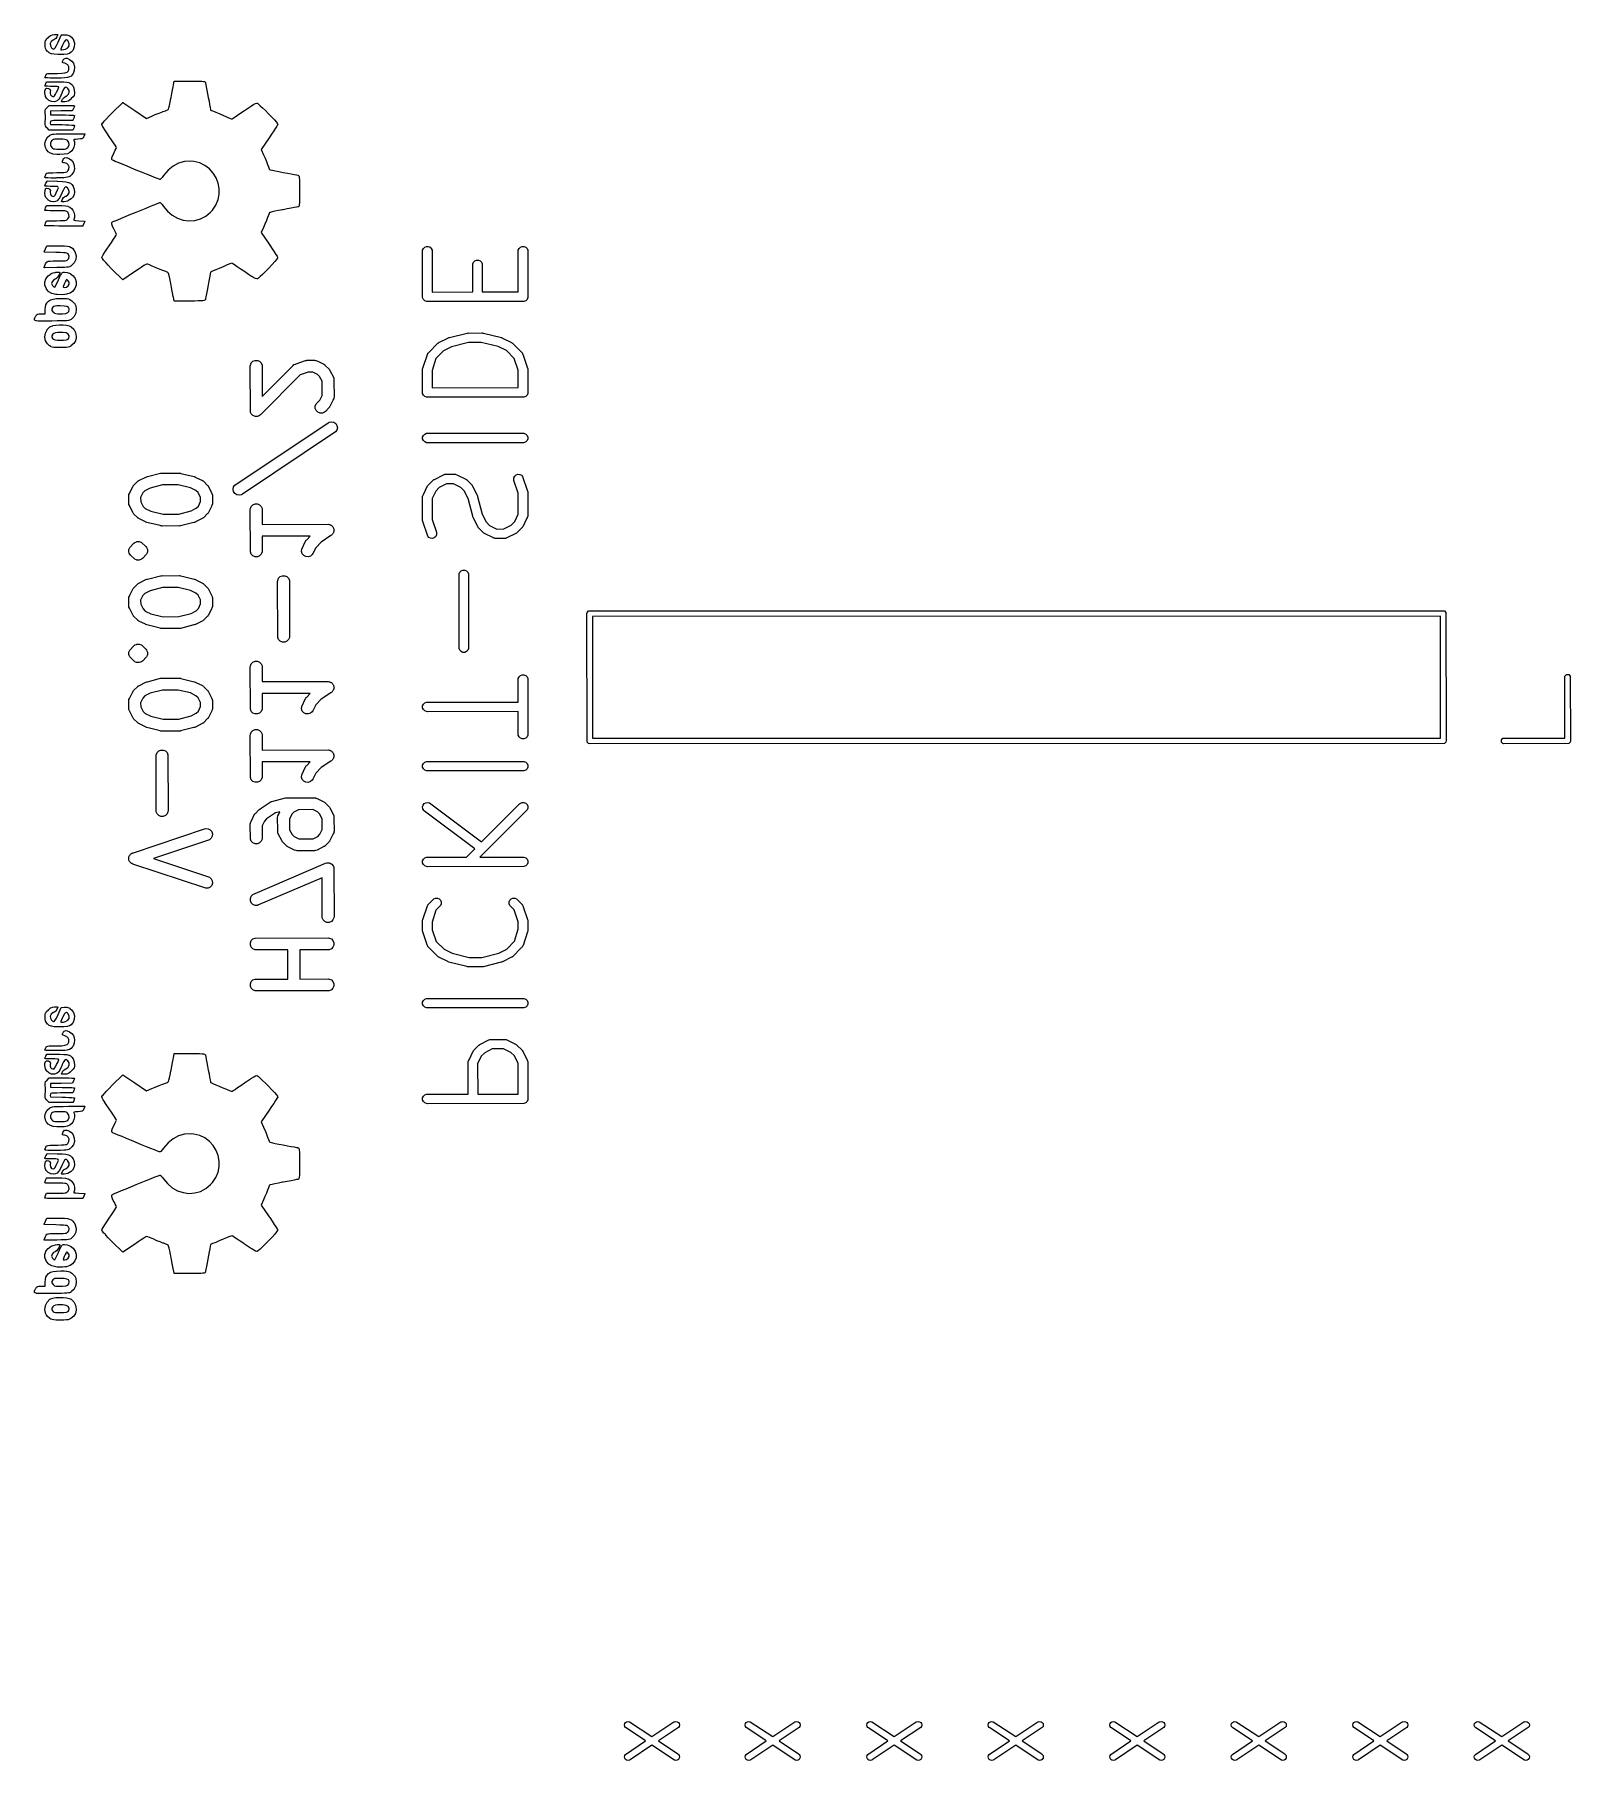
# Model space of a CAD drawing. Extents: x 83.7 to 115.8, y -96.3 to -60.2.
import ezdxf

# ---------------------------------------------------------------- set-up
doc = ezdxf.new("R2010")
doc.units = 0
doc.layers.add('BLACK', color=7, linetype='CONTINUOUS')

msp = doc.modelspace()

# ---------------------------------------------------------------- linework, layer by layer
at = {"layer": 'BLACK', "linetype": 'CONTINUOUS'}
for p, q in [((83.874035, -60.479549), (83.87477, -60.423599)), ((83.874166, -60.480752), (83.874035, -60.479549)), ((83.883471, -60.520582), (83.874166, -60.480752)), ((83.87477, -60.423599), (83.874792, -60.423196)), ((83.874792, -60.423196), (83.877739, -60.391916)), ((83.877739, -60.391916), (83.877853, -60.391225)), ((83.877853, -60.391225), (83.886853, -60.353493)), ((83.88397, -60.521875), (83.883471, -60.520582)), ((83.897784, -60.546722), (83.88397, -60.521875)), ((83.886853, -60.353493), (83.887522, -60.351932)), ((83.887522, -60.351932), (83.907085, -60.321773)), ((83.898207, -60.547362), (83.897784, -60.546722)), ((83.928586, -60.586414), (83.898207, -60.547362)), ((83.907085, -60.321773), (83.907813, -60.320892)), ((83.907813, -60.320892), (83.944266, -60.285806)), ((83.929356, -60.587205), (83.928586, -60.586414)), ((83.96221, -60.614236), (83.929356, -60.587205)), ((83.944266, -60.285806), (83.944429, -60.285655)), ((83.944429, -60.285655), (83.949753, -60.280967)), ((83.949753, -60.280967), (83.950007, -60.280758)), ((83.950007, -60.280758), (83.990981, -60.249215)), ((84.002477, -60.37805), (83.982962, -60.419633)), ((83.982962, -60.419633), (83.984711, -60.464776)), ((83.984711, -60.464776), (84.010025, -60.506858)), ((83.990981, -60.249215), (83.992088, -60.24857)), ((83.992088, -60.24857), (84.027774, -60.233521)), ((84.041773, -60.347086), (84.002477, -60.37805)), ((84.010025, -60.506858), (84.025482, -60.52102)), ((84.025482, -60.52102), (84.04817, -60.533515)), ((84.027774, -60.233521), (84.029265, -60.233148)), ((84.029265, -60.233148), (84.071582, -60.229306)), ((84.055506, -60.341606), (84.041773, -60.347086)), ((84.04817, -60.533515), (84.06733, -60.529883)), ((84.056263, -60.341227), (84.055506, -60.341606)), ((84.101254, -60.313689), (84.056263, -60.341227)), ((84.06733, -60.529883), (84.088982, -60.506926)), ((84.071582, -60.229306), (84.072034, -60.229286)), ((84.072034, -60.229286), (84.134221, -60.229286)), ((84.088982, -60.506926), (84.115342, -60.46037)), ((84.102922, -60.312013), (84.101254, -60.313689)), ((84.122096, -60.280331), (84.102922, -60.312013)), ((84.115342, -60.46037), (84.148523, -60.388225)), ((84.122496, -60.279508), (84.122096, -60.280331)), ((84.138899, -60.236052), (84.122496, -60.279508)), ((84.134221, -60.229286), (84.137757, -60.23075)), ((84.137757, -60.23075), (84.139221, -60.234286)), ((84.139221, -60.234286), (84.138899, -60.236052)), ((84.148523, -60.388225), (84.213604, -60.239538)), ((84.20503, -60.533453), (84.200858, -60.546053)), ((84.200858, -60.546053), (84.223627, -60.546983)), ((84.219602, -60.497665), (84.20503, -60.533453)), ((84.213604, -60.239538), (84.216363, -60.236886)), ((84.216363, -60.236886), (84.217879, -60.236552)), ((84.217879, -60.236552), (84.282387, -60.232604)), ((84.240378, -60.449702), (84.219602, -60.497665)), ((84.223627, -60.546983), (84.262949, -60.54342)), ((84.244801, -60.439765), (84.240378, -60.449702)), ((84.275402, -60.379586), (84.244801, -60.439765)), ((84.262949, -60.54342), (84.300988, -60.534541)), ((84.301238, -60.347735), (84.275402, -60.379586)), ((84.282387, -60.232604), (84.282873, -60.232598)), ((84.282873, -60.232598), (84.331117, -60.234341)), ((84.300988, -60.534541), (84.348617, -60.507019)), ((84.322904, -60.341468), (84.301238, -60.347735)), ((84.346057, -60.357298), (84.322904, -60.341468)), ((84.331117, -60.234341), (84.332629, -60.234633)), ((84.332629, -60.234633), (84.393597, -60.256576)), ((84.356559, -60.370721), (84.346057, -60.357298)), ((84.348617, -60.507019), (84.374994, -60.467975)), ((84.378556, -60.421443), (84.356559, -60.370721)), ((84.374994, -60.467975), (84.378556, -60.421443)), ((84.393597, -60.256576), (84.395084, -60.257423)), ((84.395084, -60.257423), (84.428683, -60.285121)), ((84.451255, -60.566713), (84.422919, -60.599191)), ((84.428683, -60.285121), (84.429688, -60.286244)), ((84.429688, -60.286244), (84.467219, -60.34367)), ((84.451685, -60.566141), (84.451255, -60.566713)), ((84.460843, -60.551982), (84.451685, -60.566141)), ((84.461333, -60.551005), (84.460843, -60.551982)), ((84.485181, -60.486685), (84.461333, -60.551005)), ((84.467219, -60.34367), (84.467851, -60.345064)), ((84.467851, -60.345064), (84.486811, -60.413186)), ((84.485492, -60.485054), (84.485181, -60.486685)), ((84.486993, -60.414634), (84.485492, -60.485054)), ((84.486811, -60.413186), (84.486993, -60.414634)), ((83.963474, -60.614995), (83.96221, -60.614236)), ((84.004793, -60.632103), (83.963474, -60.614995)), ((84.005885, -60.632415), (84.004793, -60.632103)), ((84.061658, -60.641694), (84.005885, -60.632415)), ((84.062247, -60.641757), (84.061658, -60.641694)), ((84.138463, -60.645302), (84.062247, -60.641757)), ((84.138658, -60.645307), (84.138463, -60.645302)), ((84.177341, -60.64559), (84.138658, -60.645307)), ((84.177482, -60.645589), (84.177341, -60.64559)), ((84.223857, -60.644627), (84.177482, -60.645589)), ((84.267855, -60.643714), (84.223857, -60.644627)), ((84.236491, -60.806116), (84.238547, -60.793247)), ((84.236799, -60.808796), (84.236491, -60.806116)), ((84.239492, -60.811515), (84.236799, -60.808796)), ((84.238547, -60.793247), (84.238837, -60.792191)), ((84.238837, -60.792191), (84.249996, -60.764088)), ((84.254415, -60.817781), (84.239492, -60.811515)), ((84.249996, -60.764088), (84.250553, -60.763057)), ((84.250553, -60.763057), (84.268983, -60.736845)), ((84.254571, -60.817843), (84.254415, -60.817781)), ((84.287045, -60.830216), (84.254571, -60.817843)), ((84.268265, -60.643689), (84.267855, -60.643714)), ((84.33513, -60.636778), (84.268265, -60.643689)), ((84.268983, -60.736845), (84.27145, -60.734992)), ((84.27145, -60.734992), (84.306279, -60.723042)), ((84.28709, -60.830233), (84.287045, -60.830216)), ((84.301326, -60.835499), (84.28709, -60.830233)), ((84.350567, -60.865027), (84.301326, -60.835499)), ((84.306279, -60.723042), (84.308609, -60.722821)), ((84.308609, -60.722821), (84.333556, -60.726386)), ((84.333556, -60.726386), (84.334835, -60.726747)), ((84.334835, -60.726747), (84.385439, -60.748646)), ((84.335969, -60.636617), (84.33513, -60.636778)), ((84.384658, -60.622929), (84.335969, -60.636617)), ((84.374554, -60.906782), (84.350567, -60.865027)), ((84.373801, -60.961369), (84.374554, -60.906782)), ((84.385939, -60.622366), (84.384658, -60.622929)), ((84.385439, -60.748646), (84.386445, -60.749229)), ((84.421785, -60.600154), (84.385939, -60.622366)), ((84.386445, -60.749229), (84.433864, -60.784638)), ((84.422919, -60.599191), (84.421785, -60.600154)), ((84.433864, -60.784638), (84.434792, -60.78554)), ((84.434792, -60.78554), (84.467586, -60.826948)), ((84.467586, -60.826948), (84.468248, -60.82805)), ((84.468248, -60.82805), (84.47583, -60.845398)), ((84.47583, -60.845398), (84.476157, -60.846453)), ((84.476157, -60.846453), (84.488833, -60.912142)), ((84.488911, -60.913448), (84.48389, -60.983188)), ((84.488833, -60.912142), (84.488911, -60.913448)), ((83.87055, -61.126799), (83.870716, -61.126098)), ((83.871431, -61.130523), (83.87055, -61.126799)), ((83.870587, -61.300767), (83.870716, -61.30027)), ((83.871314, -61.304524), (83.870587, -61.300767)), ((83.870716, -61.126098), (83.875249, -61.111673)), ((83.870716, -61.30027), (83.875249, -61.285845)), ((83.874484, -61.306668), (83.871314, -61.304524)), ((83.874688, -61.132533), (83.871431, -61.130523)), ((83.887973, -61.309427), (83.874484, -61.306668)), ((83.888393, -61.13475), (83.874688, -61.132533)), ((83.875249, -61.111673), (83.875414, -61.111225)), ((83.875249, -61.285845), (83.875414, -61.285397)), ((83.875414, -61.111225), (83.887725, -61.082107)), ((83.875414, -61.285397), (83.887725, -61.256279)), ((83.887725, -61.082107), (83.88778, -61.08198)), ((83.887725, -61.256279), (83.88778, -61.256153)), ((83.88778, -61.08198), (83.888178, -61.081107)), ((83.88778, -61.256153), (83.904624, -61.219184)), ((83.888178, -61.081107), (83.888298, -61.080862)), ((83.888298, -61.080862), (83.896214, -61.065741)), ((83.888941, -61.134808), (83.888393, -61.13475)), ((83.926825, -61.136705), (83.888941, -61.134808)), ((83.896214, -61.065741), (83.897227, -61.06441)), ((83.897227, -61.06441), (83.908088, -61.054241)), ((83.904624, -61.219184), (83.907423, -61.216574)), ((83.907423, -61.216574), (83.909174, -61.216257)), ((83.908088, -61.054241), (83.909956, -61.053137)), ((83.909174, -61.216257), (84.1253, -61.216257)), ((83.909956, -61.053137), (83.92898, -61.046937)), ((83.926949, -61.136709), (83.926825, -61.136705)), ((83.984159, -61.138151), (83.926949, -61.136709)), ((83.92898, -61.046937), (83.930036, -61.046715)), ((83.930036, -61.046715), (83.962438, -61.043502)), ((83.962438, -61.043502), (83.962813, -61.043479)), ((83.962813, -61.043479), (84.013811, -61.042271)), ((83.984226, -61.138153), (83.984159, -61.138151)), ((84.055914, -61.139002), (83.984226, -61.138153)), ((84.013811, -61.042271), (84.013917, -61.04227)), ((84.013917, -61.04227), (84.0887, -61.042086)), ((84.055957, -61.139002), (84.055914, -61.139002)), ((84.108419, -61.139171), (84.055957, -61.139002)), ((84.0887, -61.042086), (84.136071, -61.041714)), ((84.108478, -61.139171), (84.108419, -61.139171)), ((84.209996, -61.138308), (84.108478, -61.139171)), ((84.1253, -61.216257), (84.180694, -61.216493)), ((84.136071, -61.041714), (84.224932, -61.037765)), ((84.180694, -61.216493), (84.180806, -61.216495)), ((84.180806, -61.216495), (84.264926, -61.218731)), ((84.210172, -61.138303), (84.209996, -61.138308)), ((84.287187, -61.134925), (84.210172, -61.138303)), ((84.224932, -61.037765), (84.289554, -61.028786)), ((84.264926, -61.218731), (84.265247, -61.21875)), ((84.265247, -61.21875), (84.327654, -61.224444)), ((84.287584, -61.134892), (84.287187, -61.134925)), ((84.344593, -61.12782), (84.287584, -61.134892)), ((84.289554, -61.028786), (84.333181, -61.014064)), ((84.327654, -61.224444), (84.328324, -61.224551)), ((84.328324, -61.224551), (84.373766, -61.235031)), ((84.333181, -61.014064), (84.359471, -60.993155)), ((84.34536, -61.127663), (84.344593, -61.12782)), ((84.386857, -61.115717), (84.34536, -61.127663)), ((84.359471, -60.993155), (84.373054, -60.964507)), ((84.373054, -60.964507), (84.373801, -60.961369)), ((84.373766, -61.235031), (84.374876, -61.23543)), ((84.374876, -61.23543), (84.408101, -61.252024)), ((84.388017, -61.115217), (84.386857, -61.115717)), ((84.4185, -61.097215), (84.388017, -61.115217)), ((84.408101, -61.252024), (84.409278, -61.252841)), ((84.409278, -61.252841), (84.435033, -61.276875)), ((84.419583, -61.096353), (84.4185, -61.097215)), ((84.443546, -61.071116), (84.419583, -61.096353)), ((84.435033, -61.276875), (84.435714, -61.277658)), ((84.435714, -61.277658), (84.458748, -61.31046)), ((84.444072, -61.070459), (84.443546, -61.071116)), ((84.460797, -61.045539), (84.444072, -61.070459)), ((84.461332, -61.044494), (84.460797, -61.045539)), ((84.48359, -60.98457), (84.461332, -61.044494)), ((84.48389, -60.983188), (84.48359, -60.98457)), ((86.549095, -61.324392), (86.557251, -61.281998)), ((86.557251, -61.281998), (86.557256, -61.281975)), ((86.557256, -61.281975), (86.572296, -61.205775)), ((86.572296, -61.205775), (86.574417, -61.20259)), ((86.574417, -61.20259), (86.577201, -61.201743)), ((86.577201, -61.201743), (86.89451, -61.201743)), ((86.89451, -61.201743), (86.933526, -61.20176)), ((86.933526, -61.20176), (86.933541, -61.20176)), ((86.933541, -61.20176), (87.028725, -61.202082)), ((87.028725, -61.202082), (87.028775, -61.202082)), ((87.028775, -61.202082), (87.099812, -61.203033)), ((87.099812, -61.203033), (87.099929, -61.203036)), ((87.099929, -61.203036), (87.15045, -61.204899)), ((87.15045, -61.204899), (87.150719, -61.204917)), ((87.150719, -61.204917), (87.184355, -61.207976)), ((87.184355, -61.207976), (87.184989, -61.208075)), ((87.184989, -61.208075), (87.205369, -61.212614)), ((87.205369, -61.212614), (87.206809, -61.21318)), ((87.206809, -61.21318), (87.217565, -61.219481)), ((87.217565, -61.219481), (87.219381, -61.221317)), ((87.219381, -61.221317), (87.224144, -61.229665)), ((87.224144, -61.229665), (87.224664, -61.230982)), ((87.224664, -61.230982), (87.226593, -61.239063)), ((87.226593, -61.239063), (87.226626, -61.23921)), ((87.226626, -61.23921), (87.233451, -61.272158)), ((87.233451, -61.272158), (87.23346, -61.272199)), ((87.23346, -61.272199), (87.243883, -61.324763)), ((83.870713, -61.447482), (83.872543, -61.407623)), ((83.870795, -61.44864), (83.870713, -61.447482)), ((83.88436, -61.520367), (83.870795, -61.44864)), ((83.872543, -61.407623), (83.872709, -61.406557)), ((83.872709, -61.406557), (83.882603, -61.369658)), ((83.882603, -61.369658), (83.884615, -61.366822)), ((83.88484, -61.521751), (83.88436, -61.520367)), ((83.884615, -61.366822), (83.905377, -61.352666)), ((83.904212, -61.558881), (83.88484, -61.521751)), ((83.888674, -61.309519), (83.887973, -61.309427)), ((83.925046, -61.311709), (83.888674, -61.309519)), ((83.905096, -61.56009), (83.904212, -61.558881)), ((83.950606, -61.605946), (83.905096, -61.56009)), ((83.905377, -61.352666), (83.908959, -61.351856)), ((83.908959, -61.351856), (83.943152, -61.35715)), ((83.925221, -61.311716), (83.925046, -61.311709)), ((83.978332, -61.313056), (83.925221, -61.311716)), ((83.943152, -61.35715), (83.943999, -61.357358)), ((83.943999, -61.357358), (83.94852, -61.358898)), ((83.94852, -61.358898), (83.949177, -61.359176)), ((83.949177, -61.359176), (83.973153, -61.371387)), ((83.952159, -61.607008), (83.950606, -61.605946)), ((84.008021, -61.631328), (83.952159, -61.607008)), ((83.973153, -61.371387), (83.97545, -61.373804)), ((83.97545, -61.373804), (83.984524, -61.394136)), ((83.978424, -61.313058), (83.978332, -61.313056)), ((84.020569, -61.313342), (83.978424, -61.313058)), ((83.984349, -61.435059), (83.983542, -61.461785)), ((83.983542, -61.461785), (83.990184, -61.491798)), ((83.98435, -61.434986), (83.984349, -61.435059)), ((83.984957, -61.396252), (83.98435, -61.434986)), ((83.984524, -61.394136), (83.984957, -61.396252)), ((83.990184, -61.491798), (84.009753, -61.512062)), ((84.009832, -61.631741), (84.008021, -61.631328)), ((84.009753, -61.512062), (84.034101, -61.523726)), ((84.068858, -61.633924), (84.009832, -61.631741)), ((84.081341, -61.314562), (84.020569, -61.313342)), ((84.034101, -61.523726), (84.058147, -61.524952)), ((84.058147, -61.524952), (84.071064, -61.510779)), ((84.070793, -61.633611), (84.068858, -61.633924)), ((84.125797, -61.613055), (84.070793, -61.633611)), ((84.071064, -61.510779), (84.092209, -61.476655)), ((84.129308, -61.317835), (84.081341, -61.314562)), ((84.092209, -61.476655), (84.116082, -61.432057)), ((84.116082, -61.432057), (84.138302, -61.385555)), ((84.127386, -61.612093), (84.125797, -61.613055)), ((84.161853, -61.581173), (84.127386, -61.612093)), ((84.157716, -61.322457), (84.129308, -61.317835)), ((84.138302, -61.385555), (84.154582, -61.345662)), ((84.154582, -61.345662), (84.160027, -61.323863)), ((84.160027, -61.323863), (84.157716, -61.322457)), ((84.162754, -61.580101), (84.161853, -61.581173)), ((84.182051, -61.54923), (84.162754, -61.580101)), ((84.182277, -61.548829), (84.182051, -61.54923)), ((84.206707, -61.500307), (84.182277, -61.548829)), ((84.206821, -61.500065), (84.206707, -61.500307)), ((84.231595, -61.443522), (84.206821, -61.500065)), ((84.218083, -61.627657), (84.218642, -61.62536)), ((84.219547, -61.631193), (84.218083, -61.627657)), ((84.218642, -61.62536), (84.241717, -61.580738)), ((84.223083, -61.632657), (84.219547, -61.631193)), ((84.288515, -61.632657), (84.223083, -61.632657)), ((84.231655, -61.443379), (84.231595, -61.443522)), ((84.235416, -61.434014), (84.231655, -61.443379)), ((84.262601, -61.37241), (84.235416, -61.434014)), ((84.241717, -61.580738), (84.242244, -61.579923)), ((84.242244, -61.579923), (84.270362, -61.544561)), ((84.285751, -61.3381), (84.262601, -61.37241)), ((84.270362, -61.544561), (84.271582, -61.543461)), ((84.271582, -61.543461), (84.309458, -61.519239)), ((84.306565, -61.32812), (84.285751, -61.3381)), ((84.288843, -61.632646), (84.288515, -61.632657)), ((84.328822, -61.63002), (84.288843, -61.632646)), ((84.330717, -61.337747), (84.306565, -61.32812)), ((84.309458, -61.519239), (84.310279, -61.518815)), ((84.310279, -61.518815), (84.319905, -61.514925)), ((84.319905, -61.514925), (84.358309, -61.484428)), ((84.330177, -61.629739), (84.328822, -61.63002)), ((84.361686, -61.618478), (84.330177, -61.629739)), ((84.350566, -61.355125), (84.330717, -61.337747)), ((84.375483, -61.396999), (84.350566, -61.355125)), ((84.358309, -61.484428), (84.377331, -61.442568)), ((84.362984, -61.617784), (84.361686, -61.618478)), ((84.396603, -61.592815), (84.362984, -61.617784)), ((84.377331, -61.442568), (84.375483, -61.396999)), ((84.397019, -61.59247), (84.396603, -61.592815)), ((84.422913, -61.5685), (84.397019, -61.59247)), ((84.42308, -61.568337), (84.422913, -61.5685)), ((84.459747, -61.531065), (84.42308, -61.568337)), ((84.458748, -61.31046), (84.459207, -61.311263)), ((84.459207, -61.311263), (84.478216, -61.353054)), ((84.460317, -61.530371), (84.459747, -61.531065)), ((84.480013, -61.501411), (84.460317, -61.530371)), ((84.478216, -61.353054), (84.478611, -61.354392)), ((84.478611, -61.354392), (84.490032, -61.431555)), ((84.480725, -61.49983), (84.480013, -61.501411)), ((84.488626, -61.468726), (84.480725, -61.49983)), ((84.488777, -61.46768), (84.488626, -61.468726)), ((84.490083, -61.432472), (84.488777, -61.46768)), ((84.490032, -61.431555), (84.490083, -61.432472)), ((85.279409, -61.864033), (85.496695, -61.64711)), ((85.496695, -61.64711), (85.500232, -61.645648)), ((85.500232, -61.645648), (85.503039, -61.646513)), ((85.503039, -61.646513), (85.751558, -61.815466)), ((86.474629, -61.70989), (86.489053, -61.644164)), ((86.489053, -61.644164), (86.503737, -61.568646)), ((86.503737, -61.568646), (86.507872, -61.546057)), ((86.507872, -61.546057), (86.507873, -61.546051)), ((86.507873, -61.546051), (86.522967, -61.464132)), ((86.522967, -61.464132), (86.522968, -61.464124)), ((86.522968, -61.464124), (86.537185, -61.387686)), ((86.537185, -61.387686), (86.537187, -61.387675)), ((86.537187, -61.387675), (86.549091, -61.324412)), ((86.549091, -61.324412), (86.549095, -61.324392)), ((87.243883, -61.324763), (87.243886, -61.324781)), ((87.243886, -61.324781), (87.25689, -61.391614)), ((87.25689, -61.391614), (87.256892, -61.391625)), ((87.256892, -61.391625), (87.271461, -61.467384)), ((87.271461, -61.467384), (87.271463, -61.467392)), ((87.271463, -61.467392), (87.286579, -61.546729)), ((87.286579, -61.546729), (87.28658, -61.546737)), ((87.28658, -61.546737), (87.301228, -61.624309)), ((87.301228, -61.624309), (87.30123, -61.624319)), ((87.30123, -61.624319), (87.314392, -61.69478)), ((88.275796, -61.669538), (88.297957, -61.662716)), ((88.297957, -61.662716), (88.300089, -61.662539)), ((88.300089, -61.662539), (88.313659, -61.66435)), ((88.313659, -61.66435), (88.315565, -61.665015)), ((88.315565, -61.665015), (88.316583, -61.665624)), ((88.316583, -61.665624), (88.317206, -61.666065)), ((88.317206, -61.666065), (88.33698, -61.682447)), ((83.874108, -61.820205), (83.874485, -61.818203)), ((83.874833, -61.85818), (83.874108, -61.820205)), ((83.874485, -61.818203), (83.885949, -61.790418)), ((83.874869, -61.858693), (83.874833, -61.85818)), ((83.876716, -61.873768), (83.874869, -61.858693)), ((83.882076, -61.920774), (83.876716, -61.873768)), ((83.878919, -62.045986), (83.883568, -62.000383)), ((83.885136, -61.959502), (83.882076, -61.920774)), ((83.883568, -62.000383), (83.88541, -61.96867)), ((83.88541, -61.96867), (83.885136, -61.959502)), ((83.885949, -61.790418), (83.886844, -61.788992)), ((83.886844, -61.788992), (83.915146, -61.757341)), ((83.915146, -61.757341), (83.915337, -61.757138)), ((83.915337, -61.757138), (83.961268, -61.711207)), ((83.961268, -61.711207), (83.964804, -61.709743)), ((83.964804, -61.709743), (84.224968, -61.709743)), ((84.212847, -61.824603), (83.989343, -61.828513)), ((83.989343, -61.828513), (83.989343, -61.905765)), ((83.989343, -61.905765), (84.234793, -61.909658)), ((84.059184, -62.029282), (84.015408, -62.032934)), ((84.12101, -62.026528), (84.059184, -62.029282)), ((84.195157, -62.024987), (84.12101, -62.026528)), ((84.233323, -62.024765), (84.195157, -62.024987)), ((84.441265, -61.820607), (84.212847, -61.824603)), ((84.224968, -61.709743), (84.301843, -61.710101)), ((84.453222, -62.024543), (84.233322, -62.024764)), ((84.233322, -62.024764), (84.233323, -62.024765)), ((84.234793, -61.909658), (84.234806, -61.909658)), ((84.234806, -61.909658), (84.302865, -61.910917)), ((84.301843, -61.710101), (84.301896, -61.710102)), ((84.301896, -61.710102), (84.37519, -61.711217)), ((84.302865, -61.910917), (84.302897, -61.910918)), ((84.302897, -61.910918), (84.375642, -61.91272)), ((84.37519, -61.711217), (84.375263, -61.711218)), ((84.375263, -61.711218), (84.433299, -61.712954)), ((84.375642, -61.91272), (84.375687, -61.912721)), ((84.375687, -61.912721), (84.433439, -61.914674)), ((84.433299, -61.712954), (84.43344, -61.71296)), ((84.433439, -61.914674), (84.433525, -61.914677)), ((84.43344, -61.71296), (84.471627, -61.715175)), ((84.433525, -61.914677), (84.471607, -61.916618)), ((84.442695, -61.820372), (84.441265, -61.820607)), ((84.445619, -61.817905), (84.442695, -61.820372)), ((84.467573, -61.77545), (84.445619, -61.817905)), ((84.455392, -62.024045), (84.453222, -62.024543)), ((84.457938, -62.021189), (84.455392, -62.024045)), ((84.473872, -61.97548), (84.457938, -62.021189)), ((84.467638, -61.77532), (84.467573, -61.77545)), ((84.482713, -61.743975), (84.467638, -61.77532)), ((84.471607, -61.916618), (84.471989, -61.916653)), ((84.471627, -61.715175), (84.47225, -61.715251)), ((84.471989, -61.916653), (84.485723, -61.918418)), ((84.47225, -61.715251), (84.485999, -61.717805)), ((84.473892, -61.975422), (84.473872, -61.97548)), ((84.484726, -61.94307), (84.473892, -61.975422)), ((84.482898, -61.743538), (84.482713, -61.743975)), ((84.48974, -61.724986), (84.482898, -61.743538)), ((84.484791, -61.942862), (84.484726, -61.94307)), ((84.489844, -61.925265), (84.484791, -61.942862)), ((84.485723, -61.918418), (84.489043, -61.920321)), ((84.485999, -61.717805), (84.489208, -61.719891)), ((84.489043, -61.920321), (84.490064, -61.923847)), ((84.489208, -61.719891), (84.490074, -61.723066)), ((84.490037, -61.723601), (84.48974, -61.724986)), ((84.490016, -61.924355), (84.489844, -61.925265)), ((84.490064, -61.923847), (84.490016, -61.924355)), ((84.490074, -61.723066), (84.490037, -61.723601)), ((85.111274, -62.040362), (85.157574, -61.98965)), ((85.157574, -61.98965), (85.157647, -61.989572)), ((85.157647, -61.989572), (85.214654, -61.929732)), ((85.214654, -61.929732), (85.214713, -61.929671)), ((85.214713, -61.929671), (85.279381, -61.864061)), ((85.279381, -61.864061), (85.279409, -61.864033)), ((85.751558, -61.815466), (85.997737, -61.982826)), ((85.997737, -61.982826), (86.106307, -61.932644)), ((86.106307, -61.932644), (86.106308, -61.932644)), ((86.106308, -61.932644), (86.106637, -61.932492)), ((86.106637, -61.932492), (86.106738, -61.932447)), ((86.106738, -61.932447), (86.177586, -61.901599)), ((86.177586, -61.901599), (86.177727, -61.90154)), ((86.177727, -61.90154), (86.256622, -61.870018)), ((86.256622, -61.870018), (86.25677, -61.869961)), ((86.25677, -61.869961), (86.326693, -61.844566)), ((86.326693, -61.844566), (86.326787, -61.844533)), ((86.326787, -61.844533), (86.338025, -61.840703)), ((86.338025, -61.840703), (86.390176, -61.821402)), ((86.390176, -61.821402), (86.430467, -61.804098)), ((86.430467, -61.804098), (86.450083, -61.792713)), ((86.450083, -61.792713), (86.452106, -61.789327)), ((86.452106, -61.789327), (86.461823, -61.760226)), ((86.461823, -61.760226), (86.474629, -61.70989)), ((87.314392, -61.69478), (87.314395, -61.694794)), ((87.314395, -61.694794), (87.325055, -61.752798)), ((87.325055, -61.752798), (87.32506, -61.752827)), ((87.32506, -61.752827), (87.332202, -61.793029)), ((87.332202, -61.793029), (87.332222, -61.793148)), ((87.332222, -61.793148), (87.334491, -61.807997)), ((87.334491, -61.807997), (87.353878, -61.8168)), ((87.353878, -61.8168), (87.392783, -61.832778)), ((87.392783, -61.832778), (87.392784, -61.832778)), ((87.392784, -61.832778), (87.4442, -61.852981)), ((87.4442, -61.852981), (87.444247, -61.853)), ((87.444247, -61.853), (87.513523, -61.881037)), ((87.513523, -61.881037), (87.513626, -61.88108)), ((87.513626, -61.88108), (87.593689, -61.915594)), ((87.593689, -61.915594), (87.593794, -61.915641)), ((87.593794, -61.915641), (87.664356, -61.947993)), ((87.664356, -61.947993), (87.664392, -61.94801)), ((87.664392, -61.94801), (87.680128, -61.955376)), ((87.680128, -61.955376), (87.729453, -61.976065)), ((87.729453, -61.976065), (87.766956, -61.988284)), ((87.766956, -61.988284), (87.784432, -61.989744)), ((87.784432, -61.989744), (87.804839, -61.976366)), ((87.804839, -61.976366), (87.84469, -61.949703)), ((87.84469, -61.949703), (87.900066, -61.912392)), ((87.900066, -61.912392), (87.967021, -61.867093)), ((87.967021, -61.867093), (88.041675, -61.816415)), ((88.041675, -61.816415), (88.041691, -61.816404)), ((88.041691, -61.816404), (88.126516, -61.759297)), ((88.126516, -61.759297), (88.126583, -61.759253)), ((88.126583, -61.759253), (88.192475, -61.716415)), ((88.192475, -61.716415), (88.192618, -61.716326)), ((88.192618, -61.716326), (88.24094, -61.687179)), ((88.24094, -61.687179), (88.241257, -61.687002)), ((88.241257, -61.687002), (88.275002, -61.669859)), ((88.275002, -61.669859), (88.275796, -61.669538)), ((88.33698, -61.682447), (88.337189, -61.68263)), ((88.337189, -61.68263), (88.373224, -61.716028)), ((88.373224, -61.716028), (88.373295, -61.716095)), ((88.373295, -61.716095), (88.422019, -61.763071)), ((88.422019, -61.763071), (88.422062, -61.763113)), ((88.422062, -61.763113), (88.479901, -61.820228)), ((88.479901, -61.820228), (88.479936, -61.820262)), ((88.479936, -61.820262), (88.543321, -61.884079)), ((88.543321, -61.884079), (88.543359, -61.884119)), ((88.543359, -61.884119), (88.607681, -61.950318)), ((88.607681, -61.950318), (88.607752, -61.950392)), ((88.607752, -61.950392), (88.66821, -62.015238)), ((88.66821, -62.015238), (88.668351, -62.015396)), ((88.668351, -62.015396), (88.709143, -62.063047)), ((83.87328, -62.107553), (83.876694, -62.063936)), ((83.873418, -62.109169), (83.87328, -62.107553)), ((83.880833, -62.138481), (83.873418, -62.109169)), ((83.876694, -62.063936), (83.876717, -62.063709)), ((83.876717, -62.063709), (83.878919, -62.045986)), ((83.881752, -62.140349), (83.880833, -62.138481)), ((83.904645, -62.169414), (83.881752, -62.140349)), ((83.884272, -62.448273), (83.919704, -62.385682)), ((83.905005, -62.169823), (83.904645, -62.169414)), ((83.915305, -62.180315), (83.905005, -62.169823)), ((83.915337, -62.180348), (83.915305, -62.180315)), ((83.961268, -62.226279), (83.915337, -62.180348)), ((83.919704, -62.385682), (83.920766, -62.384379)), ((83.920766, -62.384379), (83.977293, -62.335013)), ((83.964804, -62.227743), (83.961268, -62.226279)), ((84.451398, -62.227743), (83.964804, -62.227743)), ((83.977293, -62.335013), (83.9781, -62.334439)), ((83.9781, -62.334439), (83.988523, -62.328478)), ((83.987697, -62.04958), (83.984482, -62.079159)), ((83.984482, -62.079159), (83.988695, -62.108954)), ((83.996884, -62.03679), (83.987697, -62.04958)), ((83.988523, -62.328478), (83.989026, -62.328227)), ((83.988695, -62.108954), (84.234793, -62.112858)), ((83.989026, -62.328227), (84.007288, -62.320354)), ((84.015408, -62.032934), (83.996884, -62.03679)), ((84.007288, -62.320354), (84.008052, -62.320095)), ((84.008052, -62.320095), (84.031356, -62.314256)), ((84.031356, -62.314256), (84.031941, -62.314146)), ((84.031941, -62.314146), (84.064285, -62.310039)), ((84.064285, -62.310039), (84.064621, -62.310008)), ((84.064621, -62.310008), (84.110002, -62.307334)), ((84.110002, -62.307334), (84.110172, -62.307327)), ((84.110172, -62.307327), (84.172589, -62.305783)), ((84.172589, -62.305783), (84.17267, -62.305781)), ((84.17267, -62.305781), (84.25612, -62.305067)), ((84.234793, -62.112858), (84.234826, -62.112858)), ((84.234826, -62.112858), (84.298449, -62.114279)), ((84.25612, -62.305067), (84.256155, -62.305067)), ((84.256155, -62.305067), (84.364634, -62.304883)), ((84.298449, -62.114279), (84.298533, -62.114282)), ((84.298533, -62.114282), (84.37384, -62.117229)), ((84.364634, -62.304883), (84.364641, -62.304883)), ((84.364641, -62.304883), (84.701398, -62.304829)), ((84.37384, -62.117229), (84.37397, -62.117236)), ((84.37397, -62.117236), (84.43304, -62.12109)), ((84.43304, -62.12109), (84.433289, -62.121112)), ((84.433289, -62.121112), (84.471857, -62.125575)), ((84.453149, -62.227426), (84.451398, -62.227743)), ((84.455948, -62.224816), (84.453149, -62.227426)), ((84.472792, -62.187847), (84.455948, -62.224816)), ((84.471857, -62.125575), (84.472917, -62.125817)), ((84.472897, -62.187598), (84.472792, -62.187847)), ((84.485373, -62.155765), (84.472897, -62.187598)), ((84.472917, -62.125817), (84.486721, -62.130592)), ((84.485586, -62.155083), (84.485373, -62.155765)), ((84.489954, -62.136459), (84.485586, -62.155083)), ((84.486721, -62.130592), (84.489583, -62.133132)), ((84.489583, -62.133132), (84.489954, -62.136459)), ((84.680488, -62.372092), (84.668273, -62.391944)), ((84.680817, -62.371461), (84.680488, -62.372092)), ((84.686225, -62.358989), (84.680817, -62.371461)), ((84.68625, -62.358932), (84.686225, -62.358989)), ((84.706011, -62.311761), (84.68625, -62.358932)), ((84.701398, -62.304829), (84.704934, -62.306293)), ((84.704934, -62.306293), (84.706399, -62.309828)), ((84.706399, -62.309828), (84.706011, -62.311761)), ((85.060883, -62.106046), (85.061883, -62.102837)), ((85.061044, -62.109462), (85.060883, -62.106046)), ((85.068918, -62.128302), (85.061044, -62.109462)), ((85.061883, -62.102837), (85.062569, -62.101446)), ((85.062569, -62.101446), (85.078328, -62.079075)), ((85.069186, -62.128848), (85.068918, -62.128302)), ((85.091077, -62.167294), (85.069186, -62.128848)), ((85.078328, -62.079075), (85.078609, -62.078712)), ((85.078609, -62.078712), (85.11116, -62.040491)), ((85.09117, -62.16745), (85.091077, -62.167294)), ((85.124481, -62.2213), (85.09117, -62.16745)), ((85.11116, -62.040491), (85.111274, -62.040362)), ((85.124536, -62.221388), (85.124481, -62.2213)), ((85.166672, -62.286442), (85.124536, -62.221388)), ((85.166717, -62.28651), (85.166672, -62.286442)), ((85.213905, -62.356846), (85.166717, -62.28651)), ((85.213911, -62.356855), (85.213905, -62.356846)), ((85.262044, -62.42824), (85.213911, -62.356855)), ((88.558969, -62.387421), (88.392089, -62.631794)), ((88.558977, -62.387409), (88.558969, -62.387421)), ((88.610334, -62.311731), (88.558977, -62.387409)), ((88.610351, -62.311705), (88.610334, -62.311731)), ((88.656265, -62.243151), (88.610351, -62.311705)), ((88.656286, -62.24312), (88.656265, -62.243151)), ((88.694145, -62.185663), (88.656286, -62.24312)), ((88.694178, -62.185612), (88.694145, -62.185663)), ((88.721371, -62.143224), (88.694178, -62.185612)), ((88.709143, -62.063047), (88.709442, -62.063433)), ((88.709442, -62.063433), (88.731613, -62.095124)), ((88.721458, -62.143084), (88.721371, -62.143224)), ((88.735374, -62.119735), (88.721458, -62.143084)), ((88.731613, -62.095124), (88.732342, -62.096683)), ((88.732342, -62.096683), (88.736937, -62.113651)), ((88.735612, -62.119285), (88.735374, -62.119735)), ((88.736644, -62.117068), (88.735612, -62.119285)), ((88.736937, -62.113651), (88.736644, -62.117068)), ((83.870979, -62.520814), (83.870992, -62.519084)), ((83.882606, -62.590159), (83.870979, -62.520814)), ((83.870992, -62.519084), (83.883705, -62.449833)), ((83.883076, -62.59159), (83.882606, -62.590159)), ((83.903971, -62.632883), (83.883076, -62.59159)), ((83.883705, -62.449833), (83.884272, -62.448273)), ((83.904592, -62.633827), (83.903971, -62.632883)), ((83.940738, -62.677177), (83.904592, -62.633827)), ((83.941797, -62.67813), (83.940738, -62.677177)), ((83.985943, -62.707674), (83.941797, -62.67813)), ((84.009435, -62.451599), (83.985642, -62.4974)), ((83.985642, -62.4974), (83.988038, -62.545074)), ((83.987251, -62.708297), (83.985943, -62.707674)), ((84.045065, -62.726123), (83.987251, -62.708297)), ((83.988038, -62.545074), (84.016578, -62.590275)), ((84.012188, -62.448555), (84.009435, -62.451599)), ((84.02888, -62.433413), (84.012188, -62.448555)), ((84.016578, -62.590275), (84.03101, -62.603413)), ((84.048327, -62.424114), (84.02888, -62.433413)), ((84.03101, -62.603413), (84.050228, -62.614457)), ((84.04601, -62.726317), (84.045065, -62.726123)), ((84.123159, -62.734509), (84.04601, -62.726317)), ((84.07818, -62.418922), (84.048327, -62.424114)), ((84.050228, -62.614457), (84.077219, -62.620723)), ((84.077219, -62.620723), (84.119632, -62.623525)), ((84.125554, -62.416771), (84.07818, -62.418922)), ((84.119632, -62.623525), (84.184369, -62.624142)), ((84.123584, -62.734536), (84.123159, -62.734509)), ((84.180183, -62.735697), (84.123584, -62.734536)), ((84.178228, -62.416429), (84.125554, -62.416771)), ((84.244421, -62.417171), (84.178228, -62.416429)), ((84.180478, -62.735694), (84.180183, -62.735697)), ((84.184545, -62.735538), (84.180478, -62.735694)), ((84.184369, -62.624142), (84.233761, -62.623837)), ((84.271624, -62.732186), (84.184545, -62.735538)), ((84.233761, -62.623837), (84.28168, -62.62174)), ((84.288156, -62.420212), (84.244421, -62.417171)), ((84.272289, -62.732116), (84.271624, -62.732186)), ((84.340771, -62.7202), (84.272289, -62.732116)), ((84.28168, -62.62174), (84.311893, -62.616576)), ((84.31618, -62.426653), (84.288156, -62.420212)), ((84.311893, -62.616576), (84.331542, -62.607258)), ((84.335957, -62.43763), (84.31618, -62.426653)), ((84.331542, -62.607258), (84.348327, -62.592063)), ((84.34607, -62.446296), (84.335957, -62.43763)), ((84.341909, -62.719859), (84.340771, -62.7202)), ((84.393395, -62.69745), (84.341909, -62.719859)), ((84.372897, -62.488641), (84.34607, -62.446296)), ((84.348327, -62.592063), (84.355557, -62.583524)), ((84.355557, -62.583524), (84.376087, -62.536883)), ((84.376087, -62.536883), (84.372897, -62.488641)), ((84.394685, -62.696635), (84.393395, -62.69745)), ((84.434842, -62.661646), (84.394685, -62.696635)), ((84.435547, -62.660889), (84.434842, -62.661646)), ((84.456129, -62.633638), (84.435547, -62.660889)), ((84.4567, -62.632673), (84.456129, -62.633638)), ((84.478936, -62.583141), (84.4567, -62.632673)), ((84.481317, -62.425714), (84.473388, -62.430928)), ((84.473388, -62.430928), (84.475553, -62.438927)), ((84.475553, -62.438927), (84.486617, -62.46857)), ((84.479296, -62.581978), (84.478936, -62.583141)), ((84.489617, -62.524569), (84.479296, -62.581978)), ((84.511766, -62.420499), (84.481317, -62.425714)), ((84.486617, -62.46857), (84.486926, -62.470059)), ((84.486926, -62.470059), (84.489689, -62.523425)), ((84.489689, -62.523425), (84.489617, -62.524569)), ((84.559823, -62.416411), (84.511766, -62.420499)), ((84.559824, -62.416412), (84.559823, -62.416411)), ((84.613588, -62.411916), (84.559824, -62.416412)), ((84.614119, -62.411842), (84.613588, -62.411916)), ((84.646466, -62.405596), (84.614119, -62.411842)), ((84.648135, -62.404947), (84.646466, -62.405596)), ((84.666632, -62.393584), (84.648135, -62.404947)), ((84.668273, -62.391944), (84.666632, -62.393584)), ((85.303895, -62.49184), (85.262044, -62.42824)), ((85.283604, -62.763782), (85.315518, -62.700147)), ((85.336865, -62.543571), (85.303895, -62.49184)), ((85.315518, -62.700147), (85.315581, -62.700024)), ((85.315581, -62.700024), (85.318268, -62.695015)), ((85.318268, -62.695015), (85.342346, -62.647951)), ((85.358369, -62.579369), (85.336865, -62.543571)), ((85.342346, -62.647951), (85.359302, -62.610978)), ((85.36508, -62.593471), (85.358369, -62.579369)), ((85.359302, -62.610978), (85.36508, -62.593471)), ((88.392089, -62.631794), (88.441491, -62.74064)), ((88.441491, -62.74064), (88.441493, -62.740644)), ((88.441493, -62.740644), (88.442958, -62.743881)), ((88.442958, -62.743881), (88.442991, -62.743955)), ((88.442991, -62.743955), (88.472623, -62.812355)), ((84.217548, -63.112406), (84.27025, -63.109698)), ((84.235942, -62.879395), (84.236175, -62.876713)), ((84.239614, -62.898897), (84.235942, -62.879395)), ((84.236175, -62.876713), (84.250506, -62.838526)), ((84.240183, -62.900446), (84.239614, -62.898897)), ((84.243204, -62.902794), (84.240183, -62.900446)), ((84.267269, -62.9094), (84.243204, -62.902794)), ((84.250506, -62.838526), (84.25075, -62.837978)), ((84.25075, -62.837978), (84.255346, -62.829133)), ((84.255346, -62.829133), (84.256471, -62.827692)), ((84.256471, -62.827692), (84.283502, -62.803788)), ((84.268467, -62.909576), (84.267269, -62.9094)), ((84.281212, -62.909898), (84.268467, -62.909576)), ((84.27025, -63.109698), (84.304935, -63.105597)), ((84.328345, -62.921554), (84.281212, -62.909898)), ((84.283502, -62.803788), (84.286755, -62.802534)), ((84.286755, -62.802534), (84.326947, -62.802061)), ((84.304935, -63.105597), (84.326441, -63.099469)), ((84.326441, -63.099469), (84.340211, -63.090688)), ((84.326947, -62.802061), (84.328902, -62.802434)), ((84.360741, -62.951403), (84.328345, -62.921554)), ((84.328902, -62.802434), (84.384487, -62.825209)), ((84.340211, -63.090688), (84.351672, -63.078179)), ((84.351672, -63.078179), (84.372472, -63.039839)), ((84.376446, -62.993045), (84.360741, -62.951403)), ((84.372472, -63.039839), (84.376446, -62.993045)), ((84.384487, -62.825209), (84.38543, -62.82572)), ((84.38543, -62.82572), (84.415722, -62.846611)), ((84.415722, -62.846611), (84.416777, -62.84759)), ((84.416777, -62.84759), (84.45981, -62.901005)), ((84.45981, -62.901005), (84.460607, -62.902411)), ((84.460607, -62.902411), (84.484936, -62.968343)), ((84.467908, -63.110112), (84.465372, -63.114694)), ((84.468324, -63.10912), (84.467908, -63.110112)), ((84.488348, -63.042003), (84.468324, -63.10912)), ((84.484936, -62.968343), (84.485239, -62.969839)), ((84.485239, -62.969839), (84.488551, -63.040339)), ((84.488551, -63.040339), (84.488348, -63.042003)), ((85.267255, -62.836767), (85.267421, -62.809628)), ((85.267255, -62.836867), (85.267255, -62.836767)), ((85.268769, -62.840382), (85.267255, -62.836867)), ((85.267421, -62.809628), (85.267715, -62.807971)), ((85.267715, -62.807971), (85.283367, -62.764335)), ((85.28331, -62.854527), (85.268769, -62.840382)), ((85.284931, -62.855582), (85.28331, -62.854527)), ((85.283367, -62.764335), (85.283604, -62.763782)), ((85.285135, -62.855664), (85.284931, -62.855582)), ((85.302314, -62.862716), (85.285135, -62.855664)), ((85.302314, -62.862717), (85.302314, -62.862716)), ((85.343194, -62.87958), (85.302314, -62.862717)), ((85.404565, -62.904925), (85.343194, -62.87958)), ((85.404565, -62.904926), (85.404565, -62.904925)), ((85.483271, -62.93745), (85.404565, -62.904926)), ((85.576142, -62.975842), (85.483271, -62.93745)), ((85.576142, -62.975843), (85.576142, -62.975842)), ((85.680017, -63.018799), (85.576142, -62.975843)), ((85.780587, -63.060398), (85.680017, -63.018798)), ((85.680017, -63.018798), (85.680017, -63.018799)), ((85.780594, -63.060401), (85.780587, -63.060398)), ((85.89158, -63.106119), (85.780594, -63.060401)), ((85.891594, -63.106125), (85.89158, -63.106119)), ((85.994407, -63.148103), (85.891594, -63.106125)), ((86.444503, -63.066803), (86.353049, -63.177114)), ((86.549023, -62.980834), (86.444503, -63.066803)), ((86.664594, -62.919955), (86.549023, -62.980834)), ((86.789054, -62.885144), (86.664594, -62.919955)), ((86.920403, -62.877405), (86.789054, -62.885144)), ((86.980716, -62.883002), (86.920403, -62.877405)), ((87.106523, -62.913658), (86.980716, -62.883002)), ((87.217457, -62.966379), (87.106523, -62.913658)), ((87.312604, -63.037935), (87.217457, -62.966379)), ((87.390891, -63.125076), (87.312604, -63.037935)), ((88.472623, -62.812355), (88.472667, -62.812462)), ((88.472667, -62.812462), (88.502139, -62.885026)), ((88.502139, -62.885026), (88.502187, -62.885148)), ((88.502187, -62.885148), (88.525322, -62.946698)), ((88.525322, -62.946698), (88.525357, -62.946793)), ((88.525357, -62.946793), (88.525449, -62.947054)), ((88.525449, -62.947054), (88.543294, -62.995784)), ((88.543294, -62.995784), (88.558315, -63.03317)), ((88.558315, -63.03317), (88.566478, -63.049593)), ((88.566478, -63.049593), (88.583101, -63.055136)), ((88.583101, -63.055136), (88.625053, -63.06526)), ((88.625053, -63.06526), (88.686332, -63.078454)), ((88.686332, -63.078454), (88.762182, -63.093685)), ((88.762182, -63.093685), (88.848031, -63.109964)), ((88.848031, -63.109964), (88.848032, -63.109964)), ((88.848032, -63.109964), (88.851111, -63.110532)), ((88.851111, -63.110532), (88.851116, -63.110533)), ((88.851116, -63.110533), (88.938784, -63.126797)), ((83.870512, -63.389915), (83.870603, -63.389023)), ((83.871205, -63.393005), (83.870512, -63.389915)), ((83.870597, -63.210843), (83.874659, -63.191852)), ((83.870793, -63.213614), (83.870597, -63.210843)), ((83.870603, -63.389023), (83.870902, -63.387758)), ((83.873387, -63.216427), (83.870793, -63.213614)), ((83.870902, -63.387758), (83.878215, -63.368465)), ((83.874285, -63.395276), (83.871205, -63.393005)), ((83.886953, -63.222702), (83.873387, -63.216427)), ((83.873867, -63.491574), (83.884575, -63.455558)), ((83.887777, -63.398615), (83.874285, -63.395276)), ((83.874659, -63.191852), (83.874876, -63.191116)), ((83.874876, -63.191116), (83.887184, -63.158856)), ((83.878215, -63.368465), (83.878388, -63.368063)), ((83.878388, -63.368063), (83.89382, -63.33611)), ((83.884575, -63.455558), (83.885266, -63.454124)), ((83.885266, -63.454124), (83.887932, -63.450299)), ((83.888587, -63.223142), (83.886953, -63.222702)), ((83.887184, -63.158856), (83.887337, -63.158497)), ((83.887337, -63.158497), (83.890936, -63.1509)), ((83.888615, -63.398748), (83.887777, -63.398615)), ((83.887932, -63.450299), (83.88964, -63.448768)), ((83.929601, -63.226972), (83.888587, -63.223142)), ((83.925011, -63.4014), (83.888615, -63.398748)), ((83.88964, -63.448768), (83.908269, -63.438608)), ((83.890936, -63.1509), (83.891333, -63.150211)), ((83.891333, -63.150211), (83.89948, -63.138346)), ((83.89382, -63.33611), (83.893881, -63.335987)), ((83.893881, -63.335987), (83.916717, -63.291827)), ((83.89948, -63.138346), (83.900995, -63.136909)), ((83.900995, -63.136909), (83.914389, -63.128727)), ((83.908269, -63.438608), (83.911713, -63.438109)), ((83.911713, -63.438109), (83.944545, -63.445159)), ((83.914389, -63.128727), (83.915881, -63.12812)), ((83.915881, -63.12812), (83.939277, -63.122769)), ((83.916717, -63.291827), (83.919642, -63.28936)), ((83.919642, -63.28936), (83.921285, -63.289126)), ((83.921285, -63.289126), (84.127049, -63.294373)), ((83.925221, -63.401411), (83.925011, -63.4014)), ((83.978395, -63.403042), (83.925221, -63.401411)), ((83.929964, -63.226993), (83.929601, -63.226972)), ((83.998899, -63.228399), (83.929964, -63.226993)), ((83.939277, -63.122769), (83.939952, -63.122662)), ((83.939952, -63.122662), (83.978105, -63.119288)), ((83.944545, -63.445159), (83.945641, -63.445532)), ((83.945641, -63.445532), (83.971411, -63.457781)), ((83.971411, -63.457781), (83.973653, -63.4599)), ((83.973653, -63.4599), (83.984382, -63.479542)), ((83.978105, -63.119288), (83.97835, -63.119273)), ((83.97835, -63.119273), (84.036015, -63.117023)), ((83.978507, -63.403044), (83.978395, -63.403042)), ((84.021566, -63.4034), (83.978507, -63.403044)), ((83.999052, -63.2284), (83.998899, -63.228399)), ((84.096382, -63.227402), (83.999052, -63.2284)), ((84.021606, -63.4034), (84.021566, -63.4034)), ((84.091174, -63.403407), (84.021606, -63.4034)), ((84.036015, -63.117023), (84.036089, -63.11702)), ((84.036089, -63.11702), (84.118022, -63.115041)), ((84.133748, -63.406507), (84.091174, -63.403407)), ((84.096434, -63.227401), (84.096382, -63.227402)), ((84.111446, -63.227091), (84.096434, -63.227401)), ((84.111466, -63.22709), (84.111446, -63.227091)), ((84.200264, -63.224897), (84.111466, -63.22709)), ((84.118022, -63.115041), (84.11803, -63.115041)), ((84.11803, -63.115041), (84.14198, -63.114499)), ((84.127049, -63.294373), (84.127056, -63.294373)), ((84.127056, -63.294373), (84.140702, -63.294738)), ((84.151183, -63.415782), (84.133748, -63.406507)), ((84.136654, -63.475745), (84.152035, -63.435674)), ((84.140702, -63.294738), (84.140785, -63.294741)), ((84.140785, -63.294741), (84.236566, -63.298909)), ((84.14198, -63.114499), (84.217548, -63.112406)), ((84.152035, -63.435674), (84.151183, -63.415782)), ((84.200341, -63.224895), (84.200264, -63.224897)), ((84.265181, -63.222303), (84.200341, -63.224895)), ((84.258128, -63.471543), (84.227282, -63.538315)), ((84.236566, -63.298909), (84.236856, -63.29893)), ((84.236856, -63.29893), (84.309045, -63.306294)), ((84.282923, -63.431159), (84.258128, -63.471543)), ((84.265381, -63.222291), (84.265181, -63.222303)), ((84.311333, -63.218602), (84.265381, -63.222291)), ((84.303324, -63.41531), (84.282923, -63.431159)), ((84.323026, -63.41859), (84.303324, -63.41531)), ((84.309045, -63.306294), (84.30964, -63.306391)), ((84.30964, -63.306391), (84.363044, -63.318453)), ((84.311774, -63.218547), (84.311333, -63.218602)), ((84.343906, -63.213065), (84.311774, -63.218547)), ((84.348397, -63.440896), (84.323026, -63.41859)), ((84.344678, -63.212869), (84.343906, -63.213065)), ((84.36806, -63.204898), (84.344678, -63.212869)), ((84.353909, -63.447192), (84.348397, -63.440896)), ((84.376875, -63.492515), (84.353909, -63.447192)), ((84.363044, -63.318453), (84.364044, -63.318793)), ((84.364044, -63.318793), (84.403469, -63.337056)), ((84.368911, -63.204516), (84.36806, -63.204898)), ((84.388612, -63.193358), (84.368911, -63.204516)), ((84.388992, -63.19312), (84.388612, -63.193358)), ((84.397434, -63.187283), (84.388992, -63.19312)), ((84.397926, -63.186894), (84.397434, -63.187283)), ((84.435279, -63.153428), (84.397926, -63.186894)), ((84.403469, -63.337056), (84.404624, -63.337799)), ((84.404624, -63.337799), (84.434877, -63.363766)), ((84.434877, -63.363766), (84.435647, -63.364596)), ((84.435893, -63.15277), (84.435279, -63.153428)), ((84.435647, -63.364596), (84.461534, -63.399769)), ((84.464947, -63.115339), (84.435893, -63.15277)), ((84.461534, -63.399769), (84.46175, -63.400087)), ((84.46175, -63.400087), (84.462156, -63.400738)), ((84.462156, -63.400738), (84.4626, -63.401643)), ((84.4626, -63.401643), (84.483719, -63.458515)), ((84.465372, -63.114694), (84.464947, -63.115339)), ((84.483719, -63.458515), (84.484025, -63.459985)), ((84.484025, -63.459985), (84.487593, -63.525762)), ((85.994423, -63.14811), (85.994407, -63.148103)), ((86.085911, -63.185088), (85.994423, -63.14811)), ((86.085932, -63.185096), (86.085911, -63.185088)), ((86.162946, -63.215817), (86.085932, -63.185096)), ((86.162979, -63.21583), (86.162946, -63.215817)), ((86.222365, -63.239035), (86.162979, -63.21583)), ((86.222434, -63.239061), (86.222365, -63.239035)), ((86.26104, -63.253493), (86.222434, -63.239061)), ((86.261316, -63.253588), (86.26104, -63.253493)), ((86.275725, -63.258035), (86.261316, -63.253588)), ((86.276247, -63.258165), (86.275725, -63.258035)), ((86.279997, -63.257402), (86.276247, -63.258165)), ((86.296525, -63.246249), (86.279997, -63.257402)), ((86.297439, -63.245455), (86.296525, -63.246249)), ((86.323781, -63.216282), (86.297439, -63.245455)), ((86.324077, -63.215922), (86.323781, -63.216282)), ((86.353049, -63.177114), (86.324077, -63.215922)), ((87.451217, -63.224535), (87.390891, -63.125076)), ((87.492478, -63.333044), (87.451217, -63.224535)), ((87.513571, -63.447307), (87.492478, -63.333044)), ((87.513401, -63.564042), (87.513571, -63.447307)), ((88.938784, -63.126797), (88.938794, -63.126799)), ((88.938794, -63.126799), (89.018181, -63.141694)), ((89.018181, -63.141694), (89.018193, -63.141696)), ((89.018193, -63.141696), (89.084233, -63.154259)), ((89.084233, -63.154259), (89.084254, -63.154263)), ((89.084254, -63.154263), (89.131876, -63.16353)), ((89.131876, -63.16353), (89.131936, -63.163542)), ((89.131936, -63.163542), (89.156072, -63.168548)), ((89.156072, -63.168548), (89.15622, -63.168581)), ((89.15622, -63.168581), (89.157558, -63.168901)), ((89.157558, -63.168901), (89.157915, -63.169001)), ((89.157915, -63.169001), (89.168247, -63.172297)), ((89.168247, -63.172297), (89.169987, -63.173269)), ((89.169987, -63.173269), (89.177754, -63.179947)), ((89.177754, -63.179947), (89.179127, -63.181859)), ((89.179127, -63.181859), (89.184693, -63.195583)), ((89.184693, -63.195583), (89.185003, -63.196707)), ((89.185003, -63.196707), (89.188736, -63.22114)), ((89.188736, -63.22114), (89.188785, -63.221604)), ((89.188785, -63.221604), (89.19105, -63.260411)), ((89.19105, -63.260411), (89.191057, -63.2606)), ((89.191057, -63.2606), (89.192221, -63.317444)), ((89.192221, -63.317444), (89.192222, -63.317519)), ((89.192222, -63.317519), (89.192652, -63.396063)), ((89.192652, -63.396063), (89.192652, -63.396087)), ((89.192652, -63.396087), (89.192714, -63.499997)), ((83.872146, -63.543284), (83.873662, -63.492849)), ((83.87219, -63.544111), (83.872146, -63.543284)), ((83.879287, -63.596051), (83.87219, -63.544111)), ((83.873662, -63.492849), (83.873867, -63.491574)), ((83.879525, -63.597036), (83.879287, -63.596051)), ((83.892496, -63.63384), (83.879525, -63.597036)), ((83.886699, -63.848863), (83.902633, -63.803154)), ((83.893401, -63.635414), (83.892496, -63.63384)), ((83.936604, -63.686298), (83.893401, -63.635414)), ((83.902633, -63.803154), (83.905179, -63.800298)), ((83.905179, -63.800298), (83.907355, -63.7998)), ((83.907355, -63.7998), (84.112764, -63.799823)), ((83.938248, -63.687568), (83.936604, -63.686298)), ((83.998387, -63.716492), (83.938248, -63.687568)), ((83.984382, -63.479542), (83.984993, -63.482011)), ((83.984993, -63.482011), (83.984462, -63.519073)), ((83.984462, -63.519073), (83.987452, -63.56933)), ((83.987452, -63.56933), (84.007008, -63.600429)), ((83.999949, -63.716949), (83.998387, -63.716492)), ((84.046933, -63.722677), (83.999949, -63.716949)), ((84.007008, -63.600429), (84.043652, -63.611061)), ((84.043652, -63.611061), (84.064289, -63.60481)), ((84.048051, -63.722688), (84.046933, -63.722677)), ((84.090431, -63.718317), (84.048051, -63.722688)), ((84.064289, -63.60481), (84.083898, -63.582788)), ((84.083898, -63.582788), (84.107705, -63.537688)), ((84.091997, -63.71789), (84.090431, -63.718317)), ((84.126591, -63.702072), (84.091997, -63.71789)), ((84.107705, -63.537688), (84.136654, -63.475745)), ((84.112764, -63.799823), (84.112772, -63.799823)), ((84.112772, -63.799823), (84.131058, -63.799857)), ((84.128081, -63.701026), (84.126591, -63.702072)), ((84.158806, -63.669704), (84.128081, -63.701026)), ((84.131058, -63.799857), (84.13115, -63.799858)), ((84.13115, -63.799858), (84.226475, -63.801779)), ((84.159515, -63.668791), (84.158806, -63.669704)), ((84.190288, -63.61791), (84.159515, -63.668791)), ((84.190542, -63.617435), (84.190288, -63.61791)), ((84.22528, -63.542937), (84.190542, -63.617435)), ((84.22023, -63.717714), (84.220621, -63.715776)), ((84.221694, -63.72125), (84.22023, -63.717714)), ((84.220621, -63.715776), (84.240263, -63.669061)), ((84.22523, -63.722714), (84.221694, -63.72125)), ((84.27605, -63.722714), (84.22523, -63.722714)), ((84.225337, -63.54281), (84.22528, -63.542937)), ((84.227282, -63.538315), (84.225337, -63.54281)), ((84.226475, -63.801779), (84.226782, -63.801795)), ((84.226782, -63.801795), (84.298865, -63.807695)), ((84.240263, -63.669061), (84.24061, -63.668384)), ((84.24061, -63.668384), (84.26043, -63.636077)), ((84.26043, -63.636077), (84.262061, -63.63444)), ((84.262061, -63.63444), (84.303209, -63.608979)), ((84.276995, -63.722624), (84.27605, -63.722714)), ((84.350863, -63.708414), (84.276995, -63.722624)), ((84.298865, -63.807695), (84.299488, -63.807785)), ((84.299488, -63.807785), (84.353218, -63.819108)), ((84.303209, -63.608979), (84.304367, -63.608453)), ((84.304367, -63.608453), (84.312184, -63.606043)), ((84.312184, -63.606043), (84.353772, -63.57897)), ((84.35256, -63.707749), (84.350863, -63.708414)), ((84.420315, -63.66557), (84.35256, -63.707749)), ((84.353218, -63.819108), (84.354245, -63.819444)), ((84.353772, -63.57897), (84.375923, -63.538734)), ((84.354245, -63.819444), (84.394509, -63.83763)), ((84.375923, -63.538734), (84.376875, -63.492515)), ((84.421151, -63.664917), (84.420315, -63.66557)), ((84.443817, -63.642968), (84.421151, -63.664917)), ((84.444658, -63.641895), (84.443817, -63.642968)), ((84.47375, -63.592002), (84.444658, -63.641895)), ((84.474327, -63.590499), (84.47375, -63.592002)), ((84.487496, -63.527049), (84.474327, -63.590499)), ((84.487593, -63.525762), (84.487496, -63.527049)), ((85.985344, -63.855633), (86.078005, -63.818121)), ((86.078005, -63.818121), (86.078025, -63.818113)), ((86.078025, -63.818113), (86.156502, -63.786745)), ((86.156502, -63.786745), (86.156534, -63.786733)), ((86.156534, -63.786733), (86.217676, -63.76277)), ((86.217676, -63.76277), (86.217739, -63.762745)), ((86.217739, -63.762745), (86.258396, -63.747443)), ((86.258396, -63.747443), (86.25865, -63.747356)), ((86.25865, -63.747356), (86.275668, -63.741976)), ((86.275668, -63.741976), (86.27948, -63.742306)), ((86.27948, -63.742306), (86.279925, -63.742567)), ((86.279925, -63.742567), (86.295531, -63.752842)), ((86.295531, -63.752842), (86.296474, -63.753647)), ((86.296474, -63.753647), (86.322531, -63.782192)), ((86.322531, -63.782192), (86.322839, -63.782565)), ((86.322839, -63.782565), (86.353048, -63.822885)), ((86.353048, -63.822885), (86.431908, -63.919473)), ((87.374344, -63.896534), (87.444931, -63.791838)), ((87.444931, -63.791838), (87.490886, -63.679967)), ((87.490886, -63.679967), (87.513401, -63.564042)), ((89.155686, -63.831543), (89.130664, -63.836711)), ((89.155822, -63.831513), (89.155686, -63.831543)), ((89.156204, -63.831423), (89.155822, -63.831513)), ((89.156474, -63.831351), (89.156204, -63.831423)), ((89.167118, -63.828206), (89.156474, -63.831351)), ((89.168729, -63.82739), (89.167118, -63.828206)), ((89.176766, -63.821275), (89.168729, -63.82739)), ((89.17829, -63.819365), (89.176766, -63.821275)), ((89.184085, -63.806616), (89.17829, -63.819365)), ((89.184462, -63.805385), (89.184085, -63.806616)), ((89.188382, -63.782338), (89.184462, -63.805385)), ((89.188442, -63.781825), (89.188382, -63.782338)), ((89.190854, -63.744816), (89.188442, -63.781825)), ((89.190864, -63.744607), (89.190854, -63.744816)), ((89.192134, -63.689972), (89.190864, -63.744607)), ((89.192135, -63.689889), (89.192134, -63.689972)), ((89.192629, -63.613966), (89.192135, -63.689889)), ((89.192714, -63.51306), (89.192629, -63.613937)), ((89.192629, -63.613937), (89.192629, -63.613966)), ((89.192714, -63.499997), (89.192714, -63.51306)), ((83.870505, -63.900872), (83.870551, -63.900348)), ((83.87153, -63.904366), (83.870505, -63.900872)), ((83.870551, -63.900348), (83.870721, -63.899422)), ((83.870721, -63.899422), (83.875769, -63.88161)), ((83.87485, -63.906268), (83.87153, -63.904366)), ((83.888536, -63.908022), (83.87485, -63.906268)), ((83.875769, -63.88161), (83.875837, -63.881389)), ((83.875837, -63.881389), (83.886677, -63.848925)), ((83.875837, -64.200703), (83.886677, -64.168239)), ((83.886677, -63.848925), (83.886699, -63.848863)), ((83.886677, -64.168239), (83.886699, -64.168177)), ((83.886699, -64.168177), (83.902633, -64.122468)), ((83.888974, -63.908059), (83.888536, -63.908022)), ((83.926726, -63.909552), (83.888974, -63.908059)), ((83.902633, -64.122468), (83.905179, -64.119612)), ((83.905179, -64.119612), (83.907354, -64.119114)), ((83.907354, -64.119114), (84.111809, -64.119114)), ((83.926826, -63.909555), (83.926726, -63.909552)), ((83.983678, -63.910673), (83.926826, -63.909555)), ((83.983732, -63.910674), (83.983678, -63.910673)), ((84.054722, -63.911303), (83.983732, -63.910674)), ((84.054755, -63.911303), (84.054722, -63.911303)), ((84.097915, -63.911399), (84.054755, -63.911303)), ((84.097915, -63.9114), (84.097915, -63.911399)), ((84.182998, -63.911601), (84.097915, -63.9114)), ((84.111809, -64.119114), (84.192085, -64.118824)), ((84.243816, -63.912638), (84.182998, -63.911601)), ((84.192085, -64.118824), (84.250186, -64.117478)), ((84.28525, -63.915143), (84.243816, -63.912638)), ((84.250186, -64.117478), (84.289376, -64.114409)), ((84.311977, -63.919673), (84.28525, -63.915143)), ((84.289376, -64.114409), (84.314762, -64.109043)), ((84.328992, -63.92665), (84.311977, -63.919673)), ((84.314762, -64.109043), (84.33186, -64.100857)), ((84.341947, -63.93691), (84.328992, -63.92665)), ((84.33186, -64.100857), (84.346489, -64.08888)), ((84.347899, -63.943023), (84.341947, -63.93691)), ((84.346489, -64.08888), (84.353889, -64.081111)), ((84.373676, -63.988147), (84.347899, -63.943023)), ((84.353889, -64.081111), (84.375579, -64.036664)), ((84.375579, -64.036664), (84.373676, -63.988147)), ((84.394509, -63.83763), (84.395658, -63.838351)), ((84.395658, -63.838351), (84.427346, -63.864843)), ((84.427346, -63.864843), (84.428096, -63.865622)), ((84.428096, -63.865622), (84.456096, -63.901861)), ((84.456096, -63.901861), (84.456618, -63.902697)), ((84.456618, -63.902697), (84.474146, -63.938042)), ((84.475155, -64.097551), (84.47401, -64.09957)), ((84.47401, -64.09957), (84.474116, -64.104925)), ((84.474116, -64.104925), (84.485815, -64.11012)), ((84.474146, -63.938042), (84.474529, -63.939097)), ((84.474529, -63.939097), (84.488077, -63.995607)), ((84.475583, -64.09656), (84.475155, -64.097551)), ((84.488763, -64.05383), (84.475583, -64.09656)), ((84.485815, -64.11012), (84.519916, -64.114886)), ((84.488077, -63.995607), (84.488215, -63.996704)), ((84.488215, -63.996704), (84.488985, -64.052287)), ((84.488985, -64.052287), (84.488763, -64.05383)), ((84.519916, -64.114886), (84.579033, -64.119124)), ((84.579033, -64.119124), (84.700751, -64.12638)), ((84.685163, -64.180486), (84.665265, -64.227657)), ((84.70506, -64.133314), (84.685163, -64.180486)), ((84.700751, -64.12638), (84.704193, -64.128052)), ((84.704193, -64.128052), (84.705444, -64.131669)), ((84.705444, -64.131669), (84.70506, -64.133314)), ((85.267315, -64.16306), (85.268774, -64.159522)), ((85.267358, -64.190068), (85.267315, -64.16306)), ((85.267649, -64.191741), (85.267358, -64.190068)), ((85.283192, -64.235268), (85.267649, -64.191741)), ((85.268774, -64.159522), (85.26887, -64.159428)), ((85.26887, -64.159428), (85.283555, -64.145466)), ((85.283555, -64.145466), (85.285108, -64.144462)), ((85.285108, -64.144462), (85.299551, -64.138557)), ((85.299551, -64.138557), (85.338261, -64.122607)), ((85.338261, -64.122607), (85.397776, -64.098038)), ((85.397776, -64.098038), (85.474924, -64.066158)), ((85.474924, -64.066158), (85.566548, -64.028272)), ((85.566548, -64.028272), (85.669481, -63.98569)), ((85.669481, -63.98569), (85.780562, -63.939717)), ((85.780562, -63.939717), (85.780568, -63.939715)), ((85.780568, -63.939715), (85.881622, -63.898045)), ((85.881622, -63.898045), (85.881636, -63.898039)), ((85.881636, -63.898039), (85.985328, -63.85564)), ((85.985328, -63.85564), (85.985344, -63.855633)), ((86.431908, -63.919473), (86.532415, -64.005685)), ((86.532415, -64.005685), (86.642942, -64.068739)), ((86.642942, -64.068739), (86.760234, -64.10828)), ((86.760234, -64.10828), (86.881055, -64.123942)), ((86.881055, -64.123942), (87.002124, -64.115345)), ((87.002124, -64.115345), (87.120225, -64.082104)), ((87.120225, -64.082104), (87.232102, -64.023825)), ((87.232102, -64.023825), (87.334646, -63.939987)), ((87.334646, -63.939987), (87.374344, -63.896534)), ((88.47099, -64.191537), (88.441523, -64.259288)), ((88.471035, -64.19143), (88.47099, -64.191537)), ((88.500671, -64.118704), (88.471035, -64.19143)), ((88.500718, -64.118585), (88.500671, -64.118704)), ((88.524347, -64.056065), (88.500718, -64.118585)), ((88.524385, -64.055961), (88.524347, -64.056065)), ((88.525357, -64.053207), (88.524385, -64.055961)), ((88.543208, -64.004438), (88.525357, -64.053207)), ((88.558247, -63.966986), (88.543208, -64.004438)), ((88.566382, -63.950585), (88.558247, -63.966986)), ((88.580707, -63.945514), (88.566382, -63.950585)), ((88.620931, -63.935674), (88.580707, -63.945514)), ((88.680758, -63.922703), (88.620931, -63.935674)), ((88.755595, -63.907602), (88.680758, -63.922703)), ((88.755596, -63.907603), (88.755595, -63.907602)), ((88.840872, -63.89136), (88.755596, -63.907603)), ((88.848034, -63.890036), (88.840872, -63.89136)), ((88.848037, -63.890035), (88.848034, -63.890036)), ((88.935898, -63.873741), (88.848037, -63.890035)), ((88.935908, -63.873739), (88.935898, -63.873741)), ((89.015662, -63.858781), (88.935908, -63.873739)), ((89.015674, -63.858779), (89.015662, -63.858781)), ((89.082253, -63.846121), (89.015674, -63.858779)), ((89.082273, -63.846117), (89.082253, -63.846121)), ((89.130607, -63.836722), (89.082273, -63.846117)), ((89.130664, -63.836711), (89.130607, -63.836722)), ((83.870505, -64.220186), (83.870551, -64.219662)), ((83.871627, -64.223803), (83.870505, -64.220186)), ((83.870551, -64.219662), (83.870721, -64.218736)), ((83.870721, -64.218736), (83.875769, -64.200924)), ((83.875006, -64.2256), (83.871627, -64.223803)), ((83.888897, -64.22694), (83.875006, -64.2256)), ((83.875769, -64.200924), (83.875837, -64.200703)), ((83.889223, -64.226961), (83.888897, -64.22694)), ((83.928407, -64.22817), (83.889223, -64.226961)), ((83.928476, -64.228171), (83.928407, -64.22817)), ((83.989215, -64.229198), (83.928476, -64.228171)), ((83.989249, -64.229199), (83.989215, -64.229198)), ((84.067808, -64.229998), (83.989249, -64.229199)), ((84.067831, -64.229998), (84.067808, -64.229998)), ((84.160474, -64.230519), (84.067831, -64.229998)), ((84.160493, -64.230519), (84.160474, -64.230519)), ((84.263482, -64.230714), (84.160493, -64.230519)), ((84.660658, -64.230714), (84.263482, -64.230714)), ((84.662541, -64.230346), (84.660658, -64.230714)), ((84.665265, -64.227657), (84.662541, -64.230346)), ((85.261563, -64.57248), (85.30346, -64.50883)), ((85.28343, -64.235826), (85.283192, -64.235268)), ((85.315245, -64.299349), (85.28343, -64.235826)), ((85.30346, -64.50883), (85.336579, -64.456887)), ((85.315316, -64.299485), (85.315245, -64.299349)), ((85.315559, -64.299936), (85.315316, -64.299485)), ((85.340184, -64.347637), (85.315559, -64.299936)), ((85.336579, -64.456887), (85.358215, -64.420904)), ((85.358029, -64.386), (85.340184, -64.347637)), ((85.365206, -64.406259), (85.358029, -64.386)), ((85.358215, -64.420904), (85.365206, -64.406259)), ((88.441491, -64.25936), (88.392089, -64.368206)), ((88.392089, -64.368206), (88.558969, -64.612579)), ((88.441523, -64.259288), (88.441491, -64.25936)), ((83.857305, -64.769849), (83.85774, -64.767955)), ((83.858662, -64.773427), (83.857305, -64.769849)), ((83.85774, -64.767955), (83.885393, -64.706269)), ((83.862152, -64.774998), (83.858662, -64.773427)), ((84.102179, -64.782255), (83.862152, -64.774998)), ((83.885393, -64.706269), (83.913046, -64.644584)), ((83.913046, -64.644584), (83.915829, -64.641957)), ((83.915829, -64.641957), (83.917609, -64.641629)), ((83.917609, -64.641629), (84.136775, -64.641629)), ((84.191766, -64.785251), (84.102179, -64.782254)), ((84.102179, -64.782254), (84.102179, -64.782255)), ((84.136775, -64.641629), (84.19631, -64.641884)), ((84.256704, -64.788391), (84.191766, -64.785251)), ((84.19631, -64.641884), (84.196422, -64.641886)), ((84.196422, -64.641886), (84.279241, -64.644088)), ((84.301313, -64.79226), (84.256704, -64.788391)), ((84.279241, -64.644088), (84.279558, -64.644106)), ((84.279558, -64.644106), (84.341223, -64.649681)), ((84.329841, -64.797383), (84.301313, -64.79226)), ((84.346609, -64.804097), (84.329841, -64.797383)), ((84.341223, -64.649681), (84.341875, -64.649784)), ((84.341875, -64.649784), (84.387354, -64.660064)), ((84.356836, -64.812999), (84.346609, -64.804097)), ((84.350749, -64.933489), (84.369638, -64.90639)), ((84.358538, -64.815195), (84.356836, -64.812999)), ((84.376765, -64.86082), (84.358538, -64.815195)), ((84.369638, -64.90639), (84.376765, -64.86082)), ((84.387354, -64.660064), (84.388402, -64.660427)), ((84.388402, -64.660427), (84.422666, -64.676744)), ((84.422666, -64.676744), (84.423744, -64.67744)), ((84.423744, -64.67744), (84.451762, -64.701125)), ((84.451762, -64.701125), (84.452389, -64.701759)), ((84.452389, -64.701759), (84.479132, -64.734144)), ((84.479132, -64.734144), (84.479605, -64.734824)), ((84.479605, -64.734824), (84.506548, -64.781403)), ((84.506548, -64.781403), (84.507082, -64.782742)), ((84.507082, -64.782742), (84.524671, -64.856122)), ((84.524782, -64.857802), (84.517151, -64.931535)), ((84.524671, -64.856122), (84.524782, -64.857802)), ((85.060814, -64.891222), (85.061037, -64.890554)), ((85.061353, -64.895011), (85.060814, -64.891222)), ((85.061037, -64.890554), (85.068559, -64.87239)), ((85.071239, -64.911736), (85.061353, -64.895011)), ((85.068559, -64.87239), (85.068831, -64.871835)), ((85.068831, -64.871835), (85.090425, -64.833797)), ((85.07168, -64.912366), (85.071239, -64.911736)), ((85.099311, -64.945994), (85.07168, -64.912366)), ((85.090425, -64.833797), (85.090519, -64.833637)), ((85.090519, -64.833637), (85.123595, -64.780098)), ((85.123595, -64.780098), (85.123651, -64.78001)), ((85.123651, -64.78001), (85.165611, -64.715168)), ((85.165611, -64.715168), (85.165656, -64.715099)), ((85.165656, -64.715099), (85.213904, -64.643155)), ((85.213904, -64.643155), (85.213911, -64.643145)), ((85.213911, -64.643145), (85.261563, -64.57248)), ((88.558969, -64.612579), (88.558971, -64.612582)), ((88.558971, -64.612582), (88.57082, -64.629958)), ((88.57082, -64.629958), (88.57083, -64.629973)), ((88.57083, -64.629973), (88.621194, -64.7044)), ((88.621194, -64.7044), (88.621212, -64.704426)), ((88.621212, -64.704426), (88.665547, -64.770838)), ((88.665547, -64.770838), (88.665569, -64.770872)), ((88.665569, -64.770872), (88.701265, -64.825297)), ((88.701265, -64.825297), (88.701304, -64.825357)), ((88.701304, -64.825357), (88.725749, -64.863824)), ((88.733874, -64.900473), (88.715079, -64.929309)), ((88.725749, -64.863824), (88.725871, -64.864027)), ((88.725871, -64.864027), (88.736453, -64.882563)), ((88.734596, -64.898681), (88.733874, -64.900473)), ((88.737022, -64.88598), (88.734596, -64.898681)), ((88.736453, -64.882563), (88.737022, -64.88598)), ((91.765161, -64.755235), (91.767082, -64.735726)), ((91.767082, -65.727125), (91.765161, -64.755235)), ((91.767082, -64.735726), (91.782014, -64.699678)), ((91.782014, -64.699678), (91.809604, -64.672088)), ((91.809604, -64.672088), (91.845652, -64.657156)), ((91.845652, -64.657156), (91.88467, -64.657156)), ((91.88467, -64.657156), (91.920718, -64.672088)), ((91.920718, -64.672088), (91.948308, -64.699678)), ((91.948308, -64.699678), (91.96324, -64.735726)), ((91.96324, -64.735726), (91.964966, -65.609423)), ((93.765161, -64.755235), (93.767082, -64.735726)), ((93.766845, -65.607709), (93.765161, -64.755235)), ((93.767082, -64.735726), (93.782014, -64.699678)), ((93.782014, -64.699678), (93.809604, -64.672088)), ((93.809604, -64.672088), (93.845652, -64.657156)), ((93.845652, -64.657156), (93.88467, -64.657156)), ((93.88467, -64.657156), (93.920718, -64.672088)), ((93.920718, -64.672088), (93.948308, -64.699678)), ((93.948308, -64.699678), (93.96324, -64.735726)), ((93.96324, -64.735726), (93.965161, -65.707616)), ((83.855994, -65.098492), (83.856319, -65.096627)), ((83.85752, -65.102001), (83.855994, -65.098492)), ((83.856319, -65.096627), (83.870835, -65.058448)), ((83.861081, -65.103403), (83.85752, -65.102001)), ((84.118699, -65.098858), (83.861081, -65.103403)), ((83.870835, -65.058448), (83.870837, -65.058443)), ((83.870837, -65.058443), (83.884172, -65.023486)), ((83.884172, -65.023486), (83.884355, -65.023067)), ((83.884355, -65.023067), (83.897188, -64.996896)), ((83.89287, -65.334334), (83.936905, -65.274241)), ((83.897188, -64.996896), (83.898085, -64.995619)), ((83.898085, -64.995619), (83.914628, -64.978535)), ((83.914628, -64.978535), (83.916395, -64.977358)), ((83.916395, -64.977358), (83.94171, -64.967431)), ((83.936905, -65.274241), (83.938027, -65.273131)), ((83.938027, -65.273131), (84.002767, -65.226764)), ((83.94171, -64.967431), (83.942939, -64.967122)), ((83.942939, -64.967122), (83.982088, -64.962422)), ((83.982088, -64.962422), (83.982563, -64.962387)), ((83.982563, -64.962387), (84.040611, -64.960983)), ((84.002767, -65.226764), (84.003445, -65.226355)), ((84.003445, -65.226355), (84.005006, -65.225576)), ((84.005006, -65.225576), (84.00545, -65.225381)), ((84.00545, -65.225381), (84.045653, -65.209974)), ((84.040611, -64.960983), (84.04073, -64.960982)), ((84.04073, -64.960982), (84.122724, -64.960943)), ((84.045653, -65.209974), (84.046243, -65.209789)), ((84.046243, -65.209789), (84.091935, -65.198503)), ((84.091935, -65.198503), (84.092443, -65.198405)), ((84.092443, -65.198405), (84.135337, -65.192418)), ((84.11871, -65.098858), (84.118699, -65.098858)), ((84.21158, -65.097028), (84.11871, -65.098858)), ((84.122724, -64.960943), (84.188058, -64.960744)), ((84.135337, -65.192418), (84.136105, -65.192371)), ((84.136105, -65.192371), (84.167917, -65.192862)), ((84.169966, -65.250562), (84.144655, -65.289789)), ((84.167917, -65.192862), (84.170578, -65.193677)), ((84.170411, -65.249699), (84.169966, -65.250562)), ((84.184175, -65.215092), (84.170411, -65.249699)), ((84.170578, -65.193677), (84.183024, -65.201823)), ((84.183024, -65.201823), (84.18518, -65.204985)), ((84.184502, -65.213764), (84.184175, -65.215092)), ((84.185259, -65.206527), (84.184502, -65.213764)), ((84.18518, -65.204985), (84.185259, -65.206527)), ((84.185992, -65.28823), (84.207517, -65.243253)), ((84.188058, -64.960744), (84.250614, -64.959562)), ((84.207517, -65.243253), (84.207752, -65.242818)), ((84.207752, -65.242818), (84.224288, -65.215552)), ((84.211637, -65.097027), (84.21158, -65.097028)), ((84.280267, -65.094886), (84.211637, -65.097027)), ((84.224288, -65.215552), (84.225144, -65.214496)), ((84.225144, -65.214496), (84.24005, -65.200529)), ((84.24005, -65.200529), (84.242009, -65.199396)), ((84.242009, -65.199396), (84.258647, -65.194315)), ((84.250614, -64.959562), (84.29305, -64.956758)), ((84.258647, -65.194315), (84.259967, -65.194099)), ((84.259967, -65.194099), (84.281698, -65.193492)), ((84.280422, -65.094878), (84.280267, -65.094886)), ((84.3296, -65.091809), (84.280422, -65.094878)), ((84.281698, -65.193492), (84.282348, -65.193516)), ((84.282348, -65.193516), (84.334424, -65.198859)), ((84.29305, -64.956758), (84.320316, -64.951793)), ((84.320316, -64.951793), (84.337686, -64.944247)), ((84.329951, -65.091775), (84.3296, -65.091809)), ((84.364464, -65.087162), (84.329951, -65.091775)), ((84.334424, -65.198859), (84.335663, -65.199149)), ((84.335663, -65.199149), (84.406414, -65.225567)), ((84.337686, -64.944247), (84.350749, -64.933489)), ((84.365128, -65.087027), (84.364464, -65.087162)), ((84.389764, -65.080253), (84.365128, -65.087027)), ((84.390633, -65.079924), (84.389764, -65.080253)), ((84.410179, -65.070373), (84.390633, -65.079924)), ((84.406414, -65.225567), (84.407777, -65.226338)), ((84.407777, -65.226338), (84.463377, -65.27056)), ((84.41076, -65.070039), (84.410179, -65.070373)), ((84.428006, -65.058524), (84.41076, -65.070039)), ((84.42878, -65.057887), (84.428006, -65.058524)), ((84.48387, -65.002331), (84.42878, -65.057887)), ((84.463377, -65.27056), (84.464414, -65.271682)), ((84.464414, -65.271682), (84.50291, -65.328906)), ((84.484845, -65.000937), (84.48387, -65.002331)), ((84.516703, -64.933147), (84.484845, -65.000937)), ((84.517151, -64.931535), (84.516703, -64.933147)), ((85.099453, -64.94616), (85.099311, -64.945994)), ((85.141784, -64.99333), (85.099453, -64.94616)), ((85.141864, -64.993417), (85.141784, -64.99333)), ((85.195854, -65.050769), (85.141864, -64.993417)), ((85.195916, -65.050834), (85.195854, -65.050769)), ((85.258522, -65.115008), (85.195916, -65.050834)), ((85.258559, -65.115046), (85.258522, -65.115008)), ((85.279475, -65.136033), (85.258559, -65.115046)), ((85.279484, -65.136041), (85.279475, -65.136033)), ((85.496844, -65.353039), (85.279484, -65.136041)), ((85.745574, -65.188477), (85.503192, -65.353633)), ((85.745575, -65.188478), (85.745574, -65.188477)), ((85.819972, -65.13831), (85.745575, -65.188478)), ((85.886726, -65.094291), (85.819972, -65.13831)), ((85.941998, -65.058869), (85.886726, -65.094291)), ((85.981735, -65.034634), (85.941998, -65.058869)), ((86.001409, -65.024363), (85.981735, -65.034634)), ((86.019329, -65.029595), (86.001409, -65.024363)), ((86.058299, -65.044808), (86.019329, -65.029595)), ((86.110579, -65.067049), (86.058299, -65.044808)), ((86.145608, -65.082673), (86.110579, -65.067049)), ((86.145648, -65.082691), (86.145608, -65.082673)), ((86.212802, -65.111943), (86.145648, -65.082691)), ((86.212918, -65.111992), (86.212802, -65.111943)), ((86.280761, -65.139539), (86.212918, -65.111992)), ((86.280896, -65.139591), (86.280761, -65.139539)), ((86.33822, -65.160948), (86.280896, -65.139591)), ((86.338389, -65.161008), (86.33822, -65.160948)), ((86.355829, -65.166802), (86.338389, -65.161008)), ((86.402207, -65.183195), (86.355829, -65.166802)), ((86.437696, -65.199064), (86.402207, -65.183195)), ((86.449711, -65.206872), (86.437696, -65.199064)), ((86.45732, -65.2247), (86.449711, -65.206872)), ((86.469014, -65.266891), (86.45732, -65.2247)), ((86.482932, -65.326917), (86.469014, -65.266891)), ((87.328458, -65.228308), (87.319113, -65.279682)), ((87.328466, -65.228262), (87.328458, -65.228308)), ((87.333877, -65.196874), (87.328466, -65.228262)), ((87.333906, -65.196689), (87.333877, -65.196874)), ((87.334492, -65.192315), (87.333906, -65.196689)), ((87.344506, -65.187255), (87.334492, -65.192315)), ((87.377655, -65.173334), (87.344506, -65.187255)), ((87.425433, -65.154306), (87.377655, -65.173334)), ((87.444181, -65.147027), (87.425433, -65.154306)), ((87.444249, -65.147), (87.444181, -65.147027)), ((87.516683, -65.117638), (87.444249, -65.147)), ((87.516788, -65.117594), (87.516683, -65.117638)), ((87.596813, -65.083019), (87.516788, -65.117594)), ((87.596916, -65.082973), (87.596813, -65.083019)), ((87.664341, -65.052014), (87.596916, -65.082973)), ((87.71569, -65.029325), (87.664341, -65.052014)), ((87.757541, -65.014354), (87.71569, -65.029325)), ((87.782076, -65.009569), (87.757541, -65.014354)), ((87.783654, -65.009935), (87.782076, -65.009569)), ((87.799335, -65.020149), (87.783654, -65.009935)), ((87.835789, -65.044526), (87.799335, -65.020148)), ((87.799335, -65.020148), (87.799335, -65.020149)), ((87.835789, -65.044527), (87.835789, -65.044526)), ((87.888519, -65.080052), (87.835789, -65.044527)), ((87.953557, -65.124049), (87.888519, -65.080051)), ((87.888519, -65.080051), (87.888519, -65.080052)), ((87.953557, -65.12405), (87.953557, -65.124049)), ((88.027038, -65.173917), (87.953557, -65.12405)), ((88.027038, -65.173918), (88.027038, -65.173917)), ((88.041544, -65.183779), (88.027038, -65.173918)), ((88.041562, -65.183792), (88.041544, -65.183779)), ((88.127503, -65.241656), (88.041562, -65.183792)), ((88.127571, -65.2417), (88.127503, -65.241656)), ((88.193014, -65.284236), (88.127571, -65.2417)), ((88.416196, -65.242595), (88.368647, -65.288282)), ((88.416241, -65.242552), (88.416196, -65.242595)), ((88.473287, -65.186358), (88.416241, -65.242552)), ((88.473322, -65.186323), (88.473287, -65.186358)), ((88.536289, -65.123059), (88.473322, -65.186323)), ((88.536307, -65.123041), (88.536289, -65.123059)), ((88.543335, -65.115907), (88.536307, -65.123041)), ((88.543365, -65.115876), (88.543335, -65.115907)), ((88.620572, -65.036148), (88.543365, -65.115876)), ((88.620657, -65.036058), (88.620572, -65.036148)), ((88.677347, -64.974531), (88.620657, -65.036058)), ((88.677508, -64.974348), (88.677347, -64.974531)), ((88.714728, -64.929784), (88.677508, -64.974348)), ((88.715079, -64.929309), (88.714728, -64.929784)), ((92.81278, -65.040949), (92.814701, -65.02144)), ((92.814369, -65.608615), (92.81278, -65.040949)), ((92.814701, -65.02144), (92.829633, -64.985392)), ((92.829633, -64.985392), (92.857223, -64.957802)), ((92.857223, -64.957802), (92.893271, -64.94287)), ((92.893271, -64.94287), (92.932289, -64.94287)), ((92.932289, -64.94287), (92.968337, -64.957802)), ((92.968337, -64.957802), (92.995927, -64.985392)), ((92.995927, -64.985392), (93.010859, -65.02144)), ((93.010859, -65.02144), (93.012502, -65.608427)), ((83.870292, -65.405713), (83.870522, -65.404025)), ((83.872818, -65.47654), (83.870292, -65.405713)), ((83.870522, -65.404025), (83.892136, -65.335779)), ((83.873202, -65.478292), (83.872818, -65.47654)), ((83.901583, -65.546126), (83.873202, -65.478292)), ((83.892136, -65.335779), (83.89287, -65.334334)), ((83.902026, -65.546955), (83.901583, -65.546126)), ((83.904022, -65.549971), (83.902026, -65.546955)), ((83.904487, -65.55057), (83.904022, -65.549971)), ((83.952847, -65.603931), (83.904487, -65.55057)), ((83.954122, -65.604943), (83.952847, -65.603931)), ((84.017218, -65.64003), (83.954122, -65.604943)), ((84.023263, -65.393963), (84.011289, -65.433782)), ((84.011289, -65.433782), (84.014462, -65.44716)), ((84.014462, -65.44716), (84.032213, -65.476501)), ((84.053655, -65.359212), (84.023263, -65.393963)), ((84.032213, -65.476501), (84.056821, -65.502023)), ((84.087691, -65.341942), (84.053655, -65.359212)), ((84.056821, -65.502023), (84.075784, -65.511293)), ((84.075784, -65.511293), (84.08368, -65.501756)), ((84.08368, -65.501756), (84.102644, -65.467904)), ((84.088188, -65.341652), (84.087691, -65.341942)), ((84.113915, -65.324617), (84.088188, -65.341652)), ((84.102644, -65.467904), (84.12767, -65.417446)), ((84.114912, -65.323747), (84.113915, -65.324617)), ((84.144211, -65.290377), (84.114912, -65.323747)), ((84.12767, -65.417446), (84.155909, -65.355792)), ((84.144655, -65.289789), (84.144211, -65.290377)), ((84.155909, -65.355792), (84.156051, -65.355471)), ((84.156051, -65.355471), (84.156058, -65.355455)), ((84.156058, -65.355455), (84.185934, -65.288354)), ((84.185934, -65.288354), (84.185992, -65.28823)), ((84.257621, -65.482763), (84.251491, -65.504409)), ((84.251491, -65.504409), (84.257518, -65.510796)), ((84.257518, -65.510796), (84.286924, -65.512459)), ((84.273971, -65.444262), (84.257621, -65.482763)), ((84.294597, -65.400948), (84.273971, -65.444262)), ((84.286924, -65.512459), (84.325065, -65.505259)), ((84.295127, -65.399905), (84.294597, -65.400948)), ((84.314201, -65.363641), (84.295127, -65.399905)), ((84.324699, -65.351637), (84.314201, -65.363641)), ((84.334148, -65.354178), (84.324699, -65.351637)), ((84.325065, -65.505259), (84.359356, -65.480563)), ((84.395435, -65.633171), (84.32562, -65.657527)), ((84.350576, -65.368337), (84.334148, -65.354178)), ((84.375222, -65.405679), (84.350576, -65.368337)), ((84.359356, -65.480563), (84.376996, -65.445086)), ((84.376996, -65.445086), (84.375222, -65.405679)), ((84.396637, -65.632559), (84.395435, -65.633171)), ((84.445547, -65.598653), (84.396637, -65.632559)), ((84.446588, -65.597686), (84.445547, -65.598653)), ((84.496012, -65.536489), (84.446588, -65.597686)), ((84.496821, -65.535056), (84.496012, -65.536489)), ((84.52134, -65.467646), (84.496821, -65.535056)), ((84.50291, -65.328906), (84.503554, -65.330273)), ((84.503554, -65.330273), (84.522996, -65.395696)), ((84.52164, -65.46605), (84.52134, -65.467646)), ((84.523202, -65.397233), (84.52164, -65.46605)), ((84.522996, -65.395696), (84.523202, -65.397233)), ((85.499446, -65.354414), (85.496844, -65.353039)), ((85.503192, -65.353633), (85.499446, -65.354414)), ((86.497679, -65.399079), (86.482932, -65.326917)), ((86.503727, -65.431303), (86.497679, -65.399079)), ((86.503727, -65.431304), (86.503727, -65.431303)), ((86.518809, -65.513382), (86.503727, -65.431304)), ((86.518811, -65.51339), (86.518809, -65.513382)), ((86.533415, -65.592117), (86.518811, -65.51339)), ((86.533417, -65.592126), (86.533415, -65.592117)), ((86.546106, -65.659812), (86.533417, -65.592126)), ((87.262714, -65.578193), (87.248948, -65.64932)), ((87.262716, -65.578184), (87.262714, -65.578193)), ((87.277631, -65.500316), (87.262716, -65.578184)), ((87.277632, -65.500308), (87.277631, -65.500316)), ((87.29268, -65.421046), (87.277632, -65.500308)), ((87.292682, -65.421037), (87.29268, -65.421046)), ((87.306845, -65.345726), (87.292682, -65.421037)), ((87.306847, -65.345715), (87.306845, -65.345726)), ((87.31911, -65.2797), (87.306847, -65.345715)), ((87.319113, -65.279682), (87.31911, -65.2797)), ((88.193158, -65.284326), (88.193014, -65.284236)), ((88.241115, -65.313228), (88.193158, -65.284326)), ((88.241436, -65.313406), (88.241115, -65.313228)), ((88.27492, -65.33037), (88.241436, -65.313406)), ((88.27572, -65.330692), (88.27492, -65.33037)), ((88.297745, -65.337415), (88.27572, -65.330692)), ((88.29987, -65.337589), (88.297745, -65.337415)), ((88.313448, -65.335766), (88.29987, -65.337589)), ((88.315141, -65.335219), (88.313448, -65.335766)), ((88.315227, -65.335173), (88.315141, -65.335219)), ((88.316003, -65.33466), (88.315227, -65.335173)), ((88.333837, -65.32031), (88.316003, -65.33466)), ((88.334089, -65.320093), (88.333837, -65.32031)), ((88.368569, -65.288356), (88.334089, -65.320093)), ((88.368647, -65.288282), (88.368569, -65.288356)), ((91.964966, -65.609423), (92.814369, -65.608615)), ((93.012502, -65.608427), (93.766845, -65.607709)), ((83.877743, -65.978276), (83.877748, -65.978057)), ((83.877743, -66.063954), (83.877743, -65.978276)), ((83.877748, -65.978057), (83.88019, -65.922279)), ((83.88019, -65.922279), (83.880308, -65.921396)), ((83.880308, -65.921396), (83.890215, -65.877538)), ((83.890215, -65.877538), (83.89071, -65.876231)), ((83.89071, -65.876231), (83.910732, -65.839809)), ((83.910732, -65.839809), (83.911058, -65.839294)), ((83.911058, -65.839294), (83.913015, -65.836579)), ((83.913015, -65.836579), (83.913344, -65.836169)), ((83.913344, -65.836169), (83.946404, -65.799212)), ((83.946404, -65.799212), (83.947424, -65.798342)), ((83.947424, -65.798342), (83.987362, -65.772622)), ((83.987362, -65.772622), (83.988587, -65.772051)), ((83.988587, -65.772051), (84.040861, -65.755831)), ((84.038121, -65.927981), (84.015156, -65.961623)), ((84.015156, -65.961623), (84.017318, -65.992768)), ((84.018509, -65.640528), (84.017218, -65.64003)), ((84.017318, -65.992768), (84.04548, -66.030059)), ((84.101474, -65.659946), (84.018509, -65.640528)), ((84.038456, -65.927645), (84.038121, -65.927981)), ((84.056253, -65.913919), (84.038456, -65.927645)), ((84.040861, -65.755831), (84.041744, -65.755642)), ((84.041744, -65.755642), (84.111813, -65.747184)), ((84.080377, -65.905593), (84.056253, -65.913919)), ((84.118748, -65.901255), (84.080377, -65.905593)), ((84.102057, -65.660047), (84.101474, -65.659946)), ((84.125366, -65.662653), (84.102057, -65.660047)), ((84.111813, -65.747184), (84.112282, -65.74715)), ((84.112282, -65.74715), (84.205603, -65.744716)), ((84.17838, -65.899881), (84.118748, -65.901255)), ((84.125712, -65.66268), (84.125366, -65.662653)), ((84.235735, -65.667295), (84.125712, -65.66268)), ((84.191472, -65.899857), (84.17838, -65.899881)), ((84.273527, -65.903169), (84.191472, -65.899857)), ((84.205603, -65.744716), (84.205773, -65.744714)), ((84.205773, -65.744714), (84.273871, -65.745253)), ((84.236481, -65.66727), (84.235735, -65.667295)), ((84.287788, -65.661738), (84.236481, -65.66727)), ((84.329573, -65.913791), (84.273527, -65.903169)), ((84.273871, -65.745253), (84.274069, -65.745259)), ((84.274069, -65.745259), (84.325651, -65.747713)), ((84.324509, -65.657777), (84.287788, -65.661738)), ((84.32562, -65.657527), (84.324509, -65.657777)), ((84.325651, -65.747713), (84.326166, -65.747764)), ((84.326166, -65.747764), (84.361937, -65.753215)), ((84.362499, -65.932297), (84.329573, -65.913791)), ((84.361937, -65.753215), (84.362859, -65.753447)), ((84.377018, -65.959802), (84.362499, -65.932297)), ((84.362859, -65.753447), (84.38966, -65.762975)), ((84.371401, -66.013982), (84.378444, -65.975287)), ((84.378444, -65.975287), (84.377018, -65.959802)), ((84.38966, -65.762975), (84.390542, -65.763389)), ((84.390542, -65.763389), (84.415219, -65.778074)), ((84.415219, -65.778074), (84.41557, -65.778303)), ((84.41557, -65.778303), (84.434428, -65.791784)), ((84.434428, -65.791784), (84.434985, -65.792248)), ((84.434985, -65.792248), (84.485897, -65.841195)), ((84.485897, -65.841195), (84.486907, -65.842568)), ((84.486907, -65.842568), (84.514557, -65.898025)), ((84.514557, -65.898025), (84.515043, -65.899633)), ((84.515043, -65.899633), (84.523796, -65.969305)), ((84.523805, -65.970472), (84.51508, -66.050208)), ((84.523796, -65.969305), (84.523805, -65.970472)), ((86.546109, -65.659828), (86.546106, -65.659812)), ((86.555447, -65.708777), (86.546109, -65.659828)), ((86.555451, -65.7088), (86.555447, -65.708777)), ((86.557254, -65.718017), (86.555451, -65.7088)), ((86.557256, -65.718025), (86.557254, -65.718017)), ((86.572296, -65.794225), (86.557256, -65.718025)), ((86.573665, -65.796793), (86.572296, -65.794225)), ((86.577201, -65.798257), (86.573665, -65.796793)), ((86.894516, -65.798257), (86.577201, -65.798257)), ((86.998854, -65.798086), (86.894516, -65.798257)), ((86.99889, -65.798086), (86.998854, -65.798086)), ((87.077831, -65.797384), (86.99889, -65.798086)), ((87.07792, -65.797382), (87.077831, -65.797384)), ((87.135095, -65.795864), (87.07792, -65.797382)), ((87.135296, -65.795855), (87.135095, -65.795864)), ((87.174335, -65.79324), (87.135296, -65.795855)), ((87.174805, -65.793186), (87.174335, -65.79324)), ((87.199339, -65.789189), (87.174805, -65.793186)), ((87.20045, -65.788873), (87.199339, -65.789189)), ((87.21411, -65.78321), (87.20045, -65.788873)), ((87.216018, -65.781814), (87.21411, -65.78321)), ((87.222434, -65.774203), (87.216018, -65.781814)), ((87.223283, -65.77276), (87.222434, -65.774203)), ((87.224473, -65.769637), (87.223283, -65.77276)), ((87.22468, -65.76895), (87.224473, -65.769637)), ((87.228899, -65.750115), (87.22468, -65.76895)), ((87.228921, -65.750013), (87.228899, -65.750115)), ((87.237339, -65.708403), (87.228921, -65.750013)), ((87.237344, -65.708376), (87.237339, -65.708403)), ((87.248945, -65.649334), (87.237344, -65.708376)), ((87.248948, -65.64932), (87.248945, -65.649334)), ((91.782014, -65.763173), (91.767082, -65.727125)), ((91.809604, -65.790763), (91.782014, -65.763173)), ((91.845652, -65.805695), (91.809604, -65.790763)), ((91.865161, -65.807616), (91.845652, -65.805695)), ((93.88467, -65.805695), (91.865161, -65.807616)), ((93.920718, -65.790763), (93.88467, -65.805695)), ((93.948308, -65.763173), (93.920718, -65.790763)), ((93.96324, -65.727125), (93.948308, -65.763173)), ((93.965161, -65.707616), (93.96324, -65.727125)), ((83.653834, -66.188044), (83.654591, -66.171397)), ((83.655053, -66.191548), (83.653834, -66.188044)), ((83.654591, -66.171397), (83.65493, -66.169801)), ((83.65493, -66.169801), (83.663696, -66.147413)), ((83.665201, -66.203241), (83.655053, -66.191548)), ((83.663696, -66.147413), (83.663844, -66.147072)), ((83.663844, -66.147072), (83.677723, -66.118157)), ((83.667478, -66.204734), (83.665201, -66.203241)), ((83.691428, -66.21226), (83.667478, -66.204734)), ((83.677723, -66.118157), (83.680683, -66.111981)), ((83.680683, -66.111981), (83.680836, -66.111688)), ((83.680836, -66.111688), (83.695333, -66.085959)), ((83.69242, -66.212464), (83.691428, -66.21226)), ((83.733067, -66.216608), (83.69242, -66.212464)), ((83.695333, -66.085959), (83.696616, -66.084469)), ((83.696616, -66.084469), (83.713862, -66.071032)), ((83.713862, -66.071032), (83.716055, -66.070054)), ((83.716055, -66.070054), (83.744812, -66.064912)), ((83.733445, -66.216632), (83.733067, -66.216608)), ((83.793685, -66.218183), (83.733445, -66.216632)), ((83.744812, -66.064912), (83.745606, -66.064835)), ((83.745606, -66.064835), (83.794631, -66.063991)), ((83.793829, -66.218185), (83.793685, -66.218183)), ((83.87656, -66.217929), (83.793829, -66.218185)), ((83.794631, -66.063991), (83.794715, -66.06399)), ((83.794715, -66.06399), (83.877743, -66.063954)), ((83.876604, -66.217929), (83.87656, -66.217929)), ((83.98472, -66.216651), (83.876604, -66.217929)), ((83.917744, -66.396123), (83.977564, -66.335852)), ((83.977564, -66.335852), (83.978433, -66.335153)), ((83.978433, -66.335153), (83.986447, -66.330065)), ((83.984723, -66.216651), (83.98472, -66.216651)), ((84.017062, -66.216252), (83.984723, -66.216651)), ((83.986447, -66.330065), (83.987451, -66.329575)), ((83.987451, -66.329575), (84.033982, -66.313019)), ((84.017064, -66.216252), (84.017062, -66.216252)), ((84.12854, -66.214815), (84.017064, -66.216252)), ((84.033982, -66.313019), (84.034809, -66.312803)), ((84.034809, -66.312803), (84.099599, -66.301646)), ((84.04548, -66.030059), (84.0549, -66.038987)), ((84.0549, -66.038987), (84.07446, -66.052303)), ((84.07446, -66.052303), (84.099929, -66.05982)), ((84.099599, -66.301646), (84.100087, -66.301586)), ((84.099929, -66.05982), (84.139747, -66.063247)), ((84.100087, -66.301586), (84.174912, -66.296173)), ((84.128564, -66.214814), (84.12854, -66.214815)), ((84.201485, -66.213527), (84.128564, -66.214814)), ((84.139747, -66.063247), (84.201401, -66.064028)), ((84.174912, -66.296173), (84.175317, -66.29616)), ((84.175317, -66.29616), (84.251948, -66.296833)), ((84.201401, -66.064028), (84.238554, -66.063355)), ((84.214843, -66.213291), (84.201485, -66.213527)), ((84.214907, -66.21329), (84.214843, -66.213291)), ((84.279819, -66.211321), (84.214907, -66.21329)), ((84.238554, -66.063355), (84.305852, -66.05608)), ((84.251948, -66.296833), (84.252407, -66.296858)), ((84.252407, -66.296858), (84.322621, -66.303962)), ((84.279959, -66.211314), (84.279819, -66.211321)), ((84.327334, -66.208541), (84.279959, -66.211314)), ((84.305852, -66.05608), (84.348731, -66.039932)), ((84.322621, -66.303962), (84.323329, -66.304086)), ((84.323329, -66.304086), (84.378899, -66.317964)), ((84.327623, -66.208516), (84.327334, -66.208541)), ((84.361291, -66.204578), (84.327623, -66.208516)), ((84.348731, -66.039932), (84.371401, -66.013982)), ((84.361829, -66.204485), (84.361291, -66.204578)), ((84.385621, -66.199024), (84.361829, -66.204485)), ((84.378899, -66.317964), (84.379858, -66.318311)), ((84.379858, -66.318311), (84.416869, -66.336145)), ((84.386414, -66.198771), (84.385621, -66.199024)), ((84.404159, -66.191428), (84.386414, -66.198771)), ((84.404873, -66.191063), (84.404159, -66.191428)), ((84.420402, -66.181478), (84.404873, -66.191063)), ((84.416869, -66.336145), (84.417985, -66.336881)), ((84.417985, -66.336881), (84.475553, -66.387087)), ((84.420653, -66.181313), (84.420402, -66.181478)), ((84.426496, -66.177203), (84.420653, -66.181313)), ((84.427133, -66.17667), (84.426496, -66.177203)), ((84.482329, -66.122152), (84.427133, -66.17667)), ((84.483368, -66.120662), (84.482329, -66.122152)), ((84.514663, -66.051731), (84.483368, -66.120662)), ((84.51508, -66.050208), (84.514663, -66.051731)), ((83.870025, -66.548239), (83.88051, -66.470562)), ((83.870083, -66.549919), (83.870025, -66.548239)), ((83.886293, -66.628463), (83.870083, -66.549919)), ((83.88051, -66.470562), (83.880994, -66.468993)), ((83.880994, -66.468993), (83.916822, -66.397407)), ((83.886621, -66.629483), (83.886293, -66.628463)), ((83.896339, -66.651342), (83.886621, -66.629483)), ((83.896819, -66.652188), (83.896339, -66.651342)), ((83.926768, -66.694755), (83.896819, -66.652188)), ((83.916822, -66.397407), (83.917744, -66.396123)), ((83.927431, -66.69552), (83.926768, -66.694755)), ((83.967141, -66.732879), (83.927431, -66.69552)), ((84.016403, -66.524619), (84.015373, -66.555286)), ((84.015373, -66.555286), (84.038912, -66.588218)), ((84.036829, -66.492278), (84.016403, -66.524619)), ((84.058564, -66.473052), (84.036829, -66.492278)), ((84.038912, -66.588218), (84.0447, -66.593571)), ((84.0447, -66.593571), (84.063156, -66.604744)), ((84.090695, -66.46152), (84.058564, -66.473052)), ((84.063156, -66.604744), (84.090403, -66.611449)), ((84.090403, -66.611449), (84.133787, -66.614728)), ((84.142941, -66.454841), (84.090695, -66.46152)), ((84.133787, -66.614728), (84.199782, -66.615569)), ((84.148814, -66.4544), (84.142941, -66.454841)), ((84.244097, -66.453253), (84.148814, -66.4544)), ((84.199782, -66.615569), (84.261492, -66.614131)), ((84.314042, -66.465102), (84.244097, -66.453253)), ((84.261492, -66.614131), (84.319707, -66.607022)), ((84.358112, -66.489112), (84.314042, -66.465102)), ((84.319707, -66.607022), (84.355237, -66.592849)), ((84.355237, -66.592849), (84.373116, -66.570545)), ((84.377468, -66.524897), (84.358112, -66.489112)), ((84.373116, -66.570545), (84.378453, -66.536818)), ((84.378453, -66.536818), (84.377468, -66.524897)), ((84.474957, -66.687524), (84.415868, -66.736894)), ((84.475967, -66.686375), (84.474957, -66.687524)), ((84.475553, -66.387087), (84.476693, -66.388528)), ((84.510269, -66.632579), (84.475967, -66.686375)), ((84.476693, -66.388528), (84.512464, -66.456558)), ((84.510948, -66.630909), (84.510269, -66.632579)), ((84.524564, -66.565416), (84.510948, -66.630909)), ((84.512464, -66.456558), (84.512984, -66.458155)), ((84.512984, -66.458155), (84.525281, -66.541428)), ((84.524667, -66.564548), (84.524564, -66.565416)), ((84.525333, -66.542308), (84.524667, -66.564548)), ((84.525281, -66.541428), (84.525333, -66.542308)), ((91.901647, -66.865432), (92.080166, -66.684524)), ((92.080166, -66.684524), (92.08783, -66.678233)), ((92.08783, -66.678233), (92.089564, -66.676235)), ((92.089564, -66.676235), (92.09142, -66.675287)), ((92.09142, -66.675287), (92.095319, -66.672088)), ((92.095319, -66.672088), (92.107902, -66.666875)), ((92.107902, -66.666875), (92.296631, -66.570554)), ((92.296631, -66.570554), (92.298057, -66.570008)), ((92.298057, -66.570008), (92.298638, -66.569578)), ((92.298638, -66.569578), (92.300266, -66.569162)), ((92.300266, -66.569162), (92.314939, -66.563548)), ((92.314939, -66.563548), (92.325129, -66.562823)), ((92.325129, -66.562823), (92.69805, -66.467745)), ((92.727569, -66.664725), (92.369127, -66.756113)), ((92.69805, -66.467745), (92.701431, -66.467244)), ((92.701431, -66.467244), (92.702795, -66.46668)), ((92.702795, -66.46668), (92.70536, -66.466663)), ((92.70536, -66.466663), (92.717443, -66.464877)), ((92.717443, -66.464877), (92.728473, -66.466518)), ((92.989097, -66.663079), (92.727569, -66.664725)), ((92.728473, -66.466518), (93.008019, -66.464759)), ((93.346993, -66.750783), (92.989097, -66.663079)), ((93.008019, -66.464759), (93.011421, -66.465094)), ((93.011421, -66.465094), (93.01288, -66.464877)), ((93.01288, -66.464877), (93.01534, -66.465479)), ((93.01534, -66.465479), (93.027528, -66.46668)), ((93.027528, -66.46668), (93.038088, -66.471054)), ((93.038088, -66.471054), (93.413224, -66.562983)), ((93.413224, -66.562983), (93.414661, -66.563496)), ((93.414661, -66.563496), (93.415384, -66.563548)), ((93.415384, -66.563548), (93.416943, -66.564311)), ((93.416943, -66.564311), (93.431685, -66.569578)), ((93.431685, -66.569578), (93.439457, -66.575336)), ((93.439457, -66.575336), (93.624169, -66.665792)), ((93.624169, -66.665792), (93.632567, -66.671078)), ((93.632567, -66.671078), (93.635004, -66.672088)), ((93.635004, -66.672088), (93.636471, -66.673536)), ((93.636471, -66.673536), (93.640759, -66.676235)), ((93.640759, -66.676235), (93.649972, -66.686858)), ((93.649972, -66.686858), (93.840634, -66.875001)), ((83.967697, -66.733331), (83.967141, -66.732879)), ((83.972733, -66.736862), (83.967697, -66.733331)), ((83.973058, -66.737072), (83.972733, -66.736862)), ((83.997331, -66.751423), (83.973058, -66.737072)), ((83.998159, -66.751815), (83.997331, -66.751423)), ((84.024105, -66.761302), (83.998159, -66.751815)), ((84.025012, -66.76154), (84.024105, -66.761302)), ((84.059168, -66.767144), (84.025012, -66.76154)), ((84.059702, -66.767202), (84.059168, -66.767144)), ((84.108605, -66.769906), (84.059702, -66.767202)), ((84.108825, -66.769914), (84.108605, -66.769906)), ((84.179009, -66.770701), (84.108825, -66.769914)), ((84.179061, -66.770701), (84.179009, -66.770701)), ((84.194796, -66.770714), (84.179061, -66.770701)), ((84.194836, -66.770714), (84.194796, -66.770714)), ((84.199844, -66.770678), (84.194836, -66.770714)), ((84.269623, -66.770174), (84.199844, -66.770678)), ((84.269804, -66.770169), (84.269623, -66.770174)), ((84.322058, -66.767899), (84.269804, -66.770169)), ((84.322521, -66.767858), (84.322058, -66.767899)), ((84.358731, -66.762886), (84.322521, -66.767858)), ((84.359594, -66.762688), (84.358731, -66.762886)), ((84.386244, -66.754043), (84.359594, -66.762688)), ((84.387157, -66.753643), (84.386244, -66.754043)), ((84.410734, -66.740351), (84.387157, -66.753643)), ((84.411062, -66.740149), (84.410734, -66.740351)), ((84.415446, -66.737211), (84.411062, -66.740149)), ((84.415868, -66.736894), (84.415446, -66.737211)), ((88.185137, -67.090553), (88.219625, -67.056065)), ((88.219625, -67.056065), (88.264685, -67.037401)), ((88.264685, -67.037401), (88.313457, -67.037401)), ((88.313457, -67.037401), (88.358517, -67.056065)), ((88.358517, -67.056065), (88.393005, -67.090553)), ((89.125013, -67.10883), (89.320971, -67.041414)), ((89.320971, -67.041414), (89.333064, -67.038664)), ((89.333064, -67.038664), (89.336114, -67.037401)), ((89.336114, -67.037401), (89.338788, -67.037362)), ((89.338788, -67.037362), (89.344865, -67.035981)), ((89.344865, -67.035981), (89.360017, -67.037057)), ((89.360017, -67.037057), (89.503357, -67.034999)), ((89.503357, -67.034999), (89.527743, -67.037401)), ((89.527743, -67.037401), (89.531891, -67.039119)), ((89.531891, -67.039119), (89.536373, -67.039438)), ((89.536373, -67.039438), (89.558464, -67.050125)), ((89.558464, -67.050125), (89.572803, -67.056065)), ((89.572803, -67.056065), (89.574736, -67.057998)), ((89.574736, -67.057998), (89.702116, -67.119625)), ((91.772529, -67.198765), (91.865532, -66.914088)), ((91.865532, -66.914088), (91.873523, -66.896188)), ((91.873523, -66.896188), (91.875878, -66.893472)), ((91.875878, -66.893472), (91.877253, -66.890154)), ((91.877253, -66.890154), (91.889675, -66.877565)), ((91.889675, -66.877565), (91.899089, -66.866712)), ((91.899089, -66.866712), (91.901647, -66.865432)), ((92.045297, -67.002045), (91.963398, -67.252736)), ((92.205645, -66.839549), (92.045297, -67.002045)), ((92.369127, -66.756113), (92.205645, -66.839549)), ((93.516873, -66.833975), (93.346993, -66.750783)), ((93.681569, -66.996495), (93.516873, -66.833975)), ((93.765203, -67.242477), (93.681569, -66.996495)), ((93.840634, -66.875001), (93.85307, -66.890154)), ((93.85307, -66.890154), (93.854444, -66.893472)), ((93.854444, -66.893472), (93.8568, -66.896188)), ((93.8568, -66.896188), (93.862436, -66.912766)), ((93.862436, -66.912766), (93.868002, -66.926202)), ((93.868002, -66.926202), (93.868002, -66.929135)), ((93.868002, -66.929135), (93.960029, -67.199803)), ((88.164071, -67.159999), (88.166473, -67.135613)), ((88.166473, -68.112957), (88.164071, -67.159999)), ((88.166473, -67.135613), (88.185137, -67.090553)), ((89.209258, -67.341923), (88.377459, -68.176959)), ((88.393005, -67.090553), (88.411669, -67.135613)), ((88.411669, -67.135613), (88.413318, -67.790055)), ((88.413318, -67.790055), (89.057825, -67.14304)), ((89.057825, -67.14304), (89.076767, -67.127495)), ((89.076767, -67.127495), (89.080916, -67.125776)), ((89.080916, -67.125776), (89.08431, -67.122833)), ((89.08431, -67.122833), (89.106213, -67.115297)), ((89.106213, -67.115297), (89.121827, -67.10883)), ((89.121827, -67.10883), (89.125013, -67.10883)), ((89.375338, -67.284785), (89.209258, -67.341923)), ((89.471439, -67.283405), (89.375338, -67.284785)), ((89.569073, -67.330641), (89.471439, -67.283405)), ((89.613299, -67.373206), (89.569073, -67.330641)), ((89.664235, -67.471838), (89.613299, -67.373206)), ((89.702116, -67.119625), (89.71261, -67.126231)), ((89.71261, -67.126231), (89.715661, -67.127495)), ((89.715661, -67.127495), (89.717633, -67.129393)), ((89.717633, -67.129393), (89.722853, -67.132679)), ((89.722853, -67.132679), (89.731971, -67.143192)), ((89.731971, -67.143192), (89.806031, -67.214469)), ((89.806031, -67.214469), (89.813899, -67.224057)), ((89.813899, -67.224057), (89.816391, -67.226218)), ((89.816391, -67.226218), (89.817609, -67.228578)), ((89.817609, -67.228578), (89.821576, -67.233411)), ((89.821576, -67.233411), (89.827534, -67.247796)), ((89.827534, -67.247796), (89.900874, -67.389812)), ((89.900874, -67.389812), (89.909632, -67.412697)), ((89.909632, -67.412697), (89.90995, -67.417179)), ((89.90995, -67.417179), (89.911669, -67.421328)), ((89.911669, -67.421328), (89.911807, -67.443301)), ((91.765161, -67.231426), (91.766133, -67.221552)), ((91.767082, -67.727125), (91.765161, -67.231426)), ((91.765946, -67.218918), (91.766585, -67.216961)), ((91.766133, -67.221552), (91.765946, -67.218918)), ((91.766585, -67.216961), (91.767082, -67.211917)), ((91.767082, -67.211917), (91.772529, -67.198765)), ((91.963398, -67.252736), (91.96478, -67.609423)), ((93.766619, -67.607709), (93.765203, -67.242477)), ((93.960029, -67.199803), (93.962228, -67.209474)), ((93.962228, -67.209474), (93.96324, -67.211917)), ((93.96324, -67.211917), (93.963247, -67.213958)), ((93.963247, -67.213958), (93.964376, -67.218919)), ((93.964376, -67.218919), (93.963324, -67.233714)), ((93.963324, -67.233714), (93.965161, -67.707616)), ((89.618428, -67.868573), (89.666112, -67.770012)), ((89.666112, -67.770012), (89.664235, -67.471838)), ((89.911807, -67.443301), (89.91309, -67.461347)), ((89.91309, -67.461347), (89.911942, -67.464789)), ((89.911942, -67.464789), (89.914071, -67.802857)), ((91.782014, -67.763173), (91.767082, -67.727125)), ((91.809604, -67.790763), (91.782014, -67.763173)), ((91.845652, -67.805695), (91.809604, -67.790763)), ((91.96478, -67.609423), (93.766619, -67.607709)), ((93.920718, -67.790763), (93.88467, -67.805695)), ((93.948308, -67.763173), (93.920718, -67.790763)), ((93.96324, -67.727125), (93.948308, -67.763173)), ((93.965161, -67.707616), (93.96324, -67.727125)), ((88.166473, -68.112958), (88.166473, -68.112957)), ((88.171939, -68.126155), (88.166473, -68.112958)), ((88.185137, -68.158017), (88.171939, -68.126155)), ((88.219625, -68.192505), (88.185137, -68.158017)), ((89.523616, -67.992755), (89.542281, -67.947696)), ((89.523616, -68.041529), (89.523616, -67.992755)), ((89.542281, -68.086588), (89.523616, -68.041529)), ((89.542281, -67.947696), (89.618428, -67.868573)), ((89.576768, -68.121075), (89.542281, -68.086588)), ((89.621827, -68.13974), (89.576768, -68.121075)), ((89.670601, -68.13974), (89.621827, -68.13974)), ((89.71566, -68.121075), (89.670601, -68.13974)), ((89.734602, -68.10553), (89.71566, -68.121075)), ((89.805877, -68.031471), (89.734602, -68.10553)), ((89.816391, -68.022353), (89.805877, -68.031471)), ((89.819676, -68.017133), (89.816391, -68.022353)), ((89.821575, -68.015161), (89.819676, -68.017133)), ((89.822838, -68.01211), (89.821575, -68.015161)), ((89.829445, -68.001616), (89.822838, -68.01211)), ((89.891072, -67.874235), (89.829445, -68.001616)), ((89.893005, -67.872303), (89.891072, -67.874235)), ((89.898941, -67.85797), (89.893005, -67.872303)), ((89.909632, -67.835874), (89.898941, -67.85797)), ((89.90995, -67.831391), (89.909632, -67.835874)), ((89.911669, -67.827243), (89.90995, -67.831391)), ((89.914071, -67.802857), (89.911669, -67.827243)), ((91.865161, -67.807616), (91.845652, -67.805695)), ((93.88467, -67.805695), (91.865161, -67.807616)), ((87.843633, -69.642947), (89.791163, -68.341708)), ((88.251486, -68.205702), (88.219625, -68.192505)), ((88.264684, -68.211169), (88.251486, -68.205702)), ((88.264685, -68.211169), (88.264684, -68.211169)), ((88.313457, -68.211169), (88.264685, -68.211169)), ((88.313458, -68.211169), (88.313457, -68.211169)), ((88.326655, -68.205702), (88.313458, -68.211169)), ((88.358517, -68.192505), (88.326655, -68.205702)), ((88.358522, -68.192499), (88.358517, -68.192505)), ((88.377459, -68.176959), (88.358522, -68.192499)), ((89.791163, -68.341708), (89.812786, -68.330179)), ((89.812786, -68.330179), (89.860631, -68.320714)), ((89.860631, -68.320714), (89.908457, -68.330279)), ((89.908457, -68.330279), (89.948981, -68.357418)), ((89.975935, -68.49367), (89.948796, -68.534195)), ((89.948981, -68.357418), (89.976035, -68.397999)), ((89.9855, -68.445844), (89.975935, -68.49367)), ((89.976035, -68.397999), (89.9855, -68.445844)), ((89.948796, -68.534195), (88.001265, -69.835434)), ((91.767082, -68.640488), (91.782014, -68.60444)), ((91.767082, -68.679506), (91.767082, -68.640488)), ((91.782014, -68.715554), (91.767082, -68.679506)), ((91.782014, -68.60444), (91.809604, -68.57685)), ((91.809604, -68.743144), (91.782014, -68.715554)), ((91.809604, -68.57685), (91.845652, -68.561918)), ((91.845652, -68.758076), (91.809604, -68.743144)), ((91.845652, -68.561918), (93.865161, -68.559997)), ((91.865161, -68.759997), (91.845652, -68.758076)), ((93.88467, -68.758076), (91.865161, -68.759997)), ((93.865161, -68.559997), (93.88467, -68.561918)), ((93.88467, -68.561918), (93.920718, -68.57685)), ((93.920718, -68.743144), (93.88467, -68.758076)), ((93.920718, -68.57685), (93.948308, -68.60444)), ((93.948308, -68.715554), (93.920718, -68.743144)), ((93.948308, -68.60444), (93.96324, -68.640488)), ((93.96324, -68.679506), (93.948308, -68.715554)), ((93.96324, -68.640488), (93.96324, -68.679506)), ((85.732268, -69.645667), (85.803539, -69.571612)), ((85.803539, -69.571612), (85.813127, -69.563742)), ((85.813127, -69.563742), (85.815289, -69.561251)), ((85.815289, -69.561251), (85.817649, -69.560031)), ((85.817649, -69.560031), (85.822481, -69.556067)), ((85.822481, -69.556067), (85.836864, -69.550108)), ((85.836864, -69.550108), (85.978883, -69.476768)), ((85.978883, -69.476768), (85.980668, -69.476084)), ((85.980668, -69.476084), (85.981393, -69.475548)), ((85.981393, -69.475548), (85.983473, -69.475011)), ((85.983473, -69.475011), (86.001768, -69.46801)), ((86.001768, -69.46801), (86.013968, -69.467142)), ((86.013968, -69.467142), (86.290183, -69.395874)), ((86.290183, -69.395874), (86.294412, -69.395248)), ((86.294412, -69.395248), (86.296114, -69.394544)), ((86.296114, -69.394544), (86.299314, -69.394523)), ((86.299314, -69.394523), (86.314423, -69.39229)), ((86.314423, -69.39229), (86.328213, -69.394341)), ((86.328213, -69.394341), (86.677642, -69.392142)), ((86.677642, -69.392142), (86.681896, -69.392561)), ((86.681896, -69.392561), (86.683719, -69.39229)), ((86.683719, -69.39229), (86.686858, -69.393049)), ((86.686858, -69.393049), (86.702028, -69.394544)), ((86.702028, -69.394544), (86.714671, -69.39978)), ((86.714671, -69.39978), (86.993674, -69.467303)), ((86.993674, -69.467303), (86.995473, -69.467946)), ((86.995473, -69.467946), (86.996373, -69.46801)), ((86.996373, -69.46801), (86.998407, -69.468994)), ((86.998407, -69.468994), (87.016749, -69.475548)), ((87.016749, -69.475548), (87.025772, -69.482233)), ((87.025772, -69.482233), (87.162116, -69.548197)), ((87.162116, -69.548197), (87.172612, -69.554804)), ((87.172612, -69.554804), (87.17566, -69.556067)), ((87.17566, -69.556067), (87.17763, -69.557963)), ((87.17763, -69.557963), (87.182853, -69.561251)), ((87.182853, -69.561251), (87.191974, -69.571768)), ((87.191974, -69.571768), (87.26603, -69.643039)), ((91.890915, -69.638051), (91.984927, -69.541667)), ((91.984927, -69.541667), (91.992593, -69.535375)), ((91.992593, -69.535375), (91.994326, -69.533378)), ((91.994326, -69.533378), (91.996181, -69.53243)), ((91.996181, -69.53243), (92.000081, -69.529231)), ((92.000081, -69.529231), (92.012664, -69.524018)), ((92.012664, -69.524018), (92.201393, -69.427697)), ((92.201393, -69.427697), (92.219701, -69.420691)), ((92.219701, -69.420691), (92.223284, -69.420436)), ((92.223284, -69.420436), (92.226605, -69.419061)), ((92.226605, -69.419061), (92.245005, -69.418892)), ((92.245005, -69.418892), (92.258622, -69.417925)), ((92.258622, -69.417925), (92.261083, -69.418745)), ((92.261083, -69.418745), (92.43659, -69.41714)), ((92.43659, -69.41714), (92.456099, -69.419061)), ((92.456099, -69.419061), (92.459419, -69.420436)), ((92.459419, -69.420436), (92.463003, -69.420691)), ((92.463003, -69.420691), (92.479295, -69.428669)), ((92.479295, -69.428669), (92.492147, -69.433993)), ((92.492147, -69.433993), (92.494048, -69.435894)), ((92.494048, -69.435894), (92.671788, -69.522935)), ((92.671788, -69.522935), (92.680186, -69.528221)), ((92.680186, -69.528221), (92.682623, -69.529231)), ((92.682623, -69.529231), (92.684138, -69.530709)), ((92.684138, -69.530709), (92.688378, -69.533378)), ((92.688378, -69.533378), (92.69663, -69.542893)), ((92.69663, -69.542893), (92.793015, -69.636905)), ((93.670708, -69.529647), (93.673474, -69.490727)), ((93.675055, -69.548763), (93.670708, -69.529647)), ((93.673474, -69.490727), (93.690924, -69.455828)), ((93.765203, -69.813906), (93.675055, -69.548763)), ((93.690924, -69.455828), (93.7204, -69.430263)), ((93.7204, -69.430263), (93.757416, -69.417925)), ((93.757416, -69.417925), (93.796336, -69.420691)), ((93.796336, -69.420691), (93.831235, -69.438141)), ((93.831235, -69.438141), (93.8568, -69.467617)), ((93.8568, -69.467617), (93.960029, -69.771231)), ((85.624071, -69.874285), (85.626473, -69.849899)), ((85.625863, -69.999074), (85.624071, -69.874285)), ((85.626473, -69.849899), (85.628191, -69.84575)), ((85.628191, -69.84575), (85.62851, -69.841269)), ((85.62851, -69.841269), (85.639197, -69.819177)), ((85.639197, -69.819177), (85.645137, -69.804839)), ((85.645137, -69.804839), (85.64707, -69.802905)), ((85.64707, -69.802905), (85.708697, -69.675526)), ((85.708697, -69.675526), (85.715304, -69.665029)), ((85.715304, -69.665029), (85.716567, -69.661982)), ((85.716567, -69.661982), (85.718463, -69.660011)), ((85.718463, -69.660011), (85.721751, -69.654789)), ((85.721751, -69.654789), (85.732268, -69.645667)), ((85.919714, -69.808566), (85.872477, -69.906202)), ((85.872477, -69.906202), (85.873689, -69.990597)), ((85.962277, -69.764342), (85.919714, -69.808566)), ((86.070529, -69.708438), (85.962277, -69.764342)), ((86.327647, -69.642097), (86.070529, -69.708438)), ((86.654068, -69.640041), (86.327647, -69.642097)), ((86.911552, -69.702356), (86.654068, -69.640041)), ((87.029075, -69.759214), (86.911552, -69.702356)), ((87.073299, -69.801777), (87.029075, -69.759214)), ((87.124452, -69.900829), (87.073299, -69.801777)), ((87.125664, -69.985224), (87.124452, -69.900829)), ((87.26603, -69.643039), (87.273899, -69.652627)), ((87.273899, -69.652627), (87.276391, -69.654789)), ((87.276391, -69.654789), (87.27761, -69.657149)), ((87.27761, -69.657149), (87.281575, -69.661981)), ((87.281575, -69.661981), (87.287533, -69.676364)), ((87.287533, -69.676364), (87.360874, -69.818383)), ((87.360874, -69.818383), (87.369632, -69.841268)), ((87.369632, -69.841268), (87.36995, -69.84575)), ((87.36995, -69.84575), (87.371669, -69.849899)), ((87.371669, -69.849899), (87.372029, -69.874997)), ((87.372029, -69.874997), (87.37309, -69.889918)), ((87.37309, -69.889918), (87.372278, -69.892351)), ((87.372278, -69.892351), (87.374071, -70.017142)), ((87.806928, -69.731298), (87.816493, -69.683471)), ((87.816393, -69.779143), (87.806928, -69.731298)), ((87.843447, -69.819723), (87.816393, -69.779143)), ((87.816493, -69.683471), (87.843633, -69.642947)), ((87.883971, -69.846863), (87.843447, -69.819723)), ((87.931798, -69.856428), (87.883971, -69.846863)), ((87.979643, -69.846963), (87.931798, -69.856428)), ((88.001265, -69.835434), (87.979643, -69.846963)), ((91.765161, -69.898092), (91.767082, -69.878583)), ((91.766997, -70.371995), (91.765161, -69.898092)), ((91.767082, -69.878583), (91.768457, -69.875262)), ((91.768457, -69.875262), (91.768712, -69.871679)), ((91.768712, -69.871679), (91.77669, -69.855387)), ((91.77669, -69.855387), (91.782014, -69.842535)), ((91.782014, -69.842535), (91.783915, -69.840633)), ((91.783915, -69.840633), (91.870957, -69.662894)), ((91.870957, -69.662894), (91.876243, -69.654495)), ((91.876243, -69.654495), (91.877253, -69.652059)), ((91.877253, -69.652059), (91.878731, -69.650543)), ((91.878731, -69.650543), (91.8814, -69.646304)), ((91.8814, -69.646304), (91.890915, -69.638051)), ((92.039234, -69.769998), (91.963419, -69.924813)), ((91.963419, -69.924813), (91.965118, -70.363233)), ((92.11106, -69.696359), (92.039234, -69.769998)), ((92.266647, -69.616952), (92.11106, -69.696359)), ((92.410358, -69.615637), (92.266647, -69.616952)), ((92.564683, -69.691212), (92.410358, -69.615637)), ((92.638322, -69.763038), (92.564683, -69.691212)), ((92.721425, -69.925867), (92.638322, -69.763038)), ((92.815606, -70.295267), (92.721425, -69.925867)), ((92.793015, -69.636905), (92.799306, -69.644571)), ((92.799306, -69.644571), (92.801304, -69.646304)), ((92.801304, -69.646304), (92.802251, -69.648159)), ((92.802251, -69.648159), (92.805451, -69.652059)), ((92.805451, -69.652059), (92.810663, -69.664642)), ((92.810663, -69.664642), (92.906985, -69.853371)), ((92.906985, -69.853371), (92.90753, -69.854797)), ((92.90753, -69.854797), (92.907961, -69.855378)), ((92.907961, -69.855378), (92.908376, -69.857006)), ((92.908376, -69.857006), (92.913991, -69.871679)), ((92.913991, -69.871679), (92.914715, -69.881869)), ((92.914715, -69.881869), (93.008896, -70.251269)), ((93.766902, -70.252323), (93.765203, -69.813906)), ((93.960029, -69.771231), (93.962228, -69.780902)), ((93.962228, -69.780902), (93.96324, -69.783345)), ((93.96324, -69.783345), (93.963247, -69.785386)), ((93.963247, -69.785386), (93.964376, -69.790347)), ((93.964376, -69.790347), (93.963324, -69.805142)), ((93.963324, -69.805142), (93.965161, -70.279045)), ((85.625052, -70.001508), (85.625863, -69.999074)), ((85.626112, -70.016428), (85.625052, -70.001508)), ((85.626473, -70.041528), (85.626112, -70.016428)), ((85.628191, -70.045676), (85.626473, -70.041528)), ((85.62851, -70.050158), (85.628191, -70.045676)), ((85.637268, -70.073044), (85.62851, -70.050158)), ((85.71061, -70.215065), (85.637268, -70.073044)), ((85.716567, -70.229446), (85.71061, -70.215065)), ((85.72053, -70.234275), (85.716567, -70.229446)), ((85.721751, -70.236639), (85.72053, -70.234275)), ((85.724245, -70.238802), (85.721751, -70.236639)), ((85.732112, -70.248388), (85.724245, -70.238802)), ((85.80617, -70.319663), (85.732112, -70.248388)), ((85.815289, -70.330177), (85.80617, -70.319663)), ((85.873689, -69.990597), (85.924842, -70.089651)), ((85.924842, -70.089651), (85.969068, -70.132214)), ((85.969068, -70.132214), (86.086589, -70.189071)), ((86.086589, -70.189071), (86.344073, -70.251385)), ((86.344073, -70.251385), (86.670495, -70.249329)), ((86.670495, -70.249329), (86.927612, -70.182989)), ((86.927612, -70.182989), (87.035865, -70.127085)), ((87.035865, -70.127085), (87.078428, -70.082859)), ((87.078428, -70.082859), (87.125664, -69.985224)), ((87.194602, -70.319816), (87.185016, -70.327682)), ((87.265877, -70.245757), (87.194602, -70.319816)), ((87.276391, -70.236639), (87.265877, -70.245757)), ((87.279676, -70.231419), (87.276391, -70.236639)), ((87.281575, -70.229447), (87.279676, -70.231419)), ((87.282838, -70.226396), (87.281575, -70.229447)), ((87.289445, -70.215902), (87.282838, -70.226396)), ((87.351071, -70.088521), (87.289445, -70.215902)), ((87.353005, -70.086588), (87.351071, -70.088521)), ((87.358943, -70.07225), (87.353005, -70.086588)), ((87.369632, -70.050158), (87.358943, -70.07225)), ((87.36995, -70.045676), (87.369632, -70.050158)), ((87.371669, -70.041528), (87.36995, -70.045676)), ((87.374071, -70.017142), (87.371669, -70.041528)), ((88.164071, -70.159999), (88.166473, -70.135613)), ((88.166473, -71.041528), (88.164071, -70.159999)), ((88.166473, -70.135613), (88.185137, -70.090553)), ((88.185137, -70.090553), (88.219625, -70.056065)), ((88.219625, -70.056065), (88.264685, -70.037401)), ((88.264685, -70.037401), (88.313457, -70.037401)), ((88.313457, -70.037401), (88.358517, -70.056065)), ((88.358517, -70.056065), (88.393005, -70.090553)), ((88.393005, -70.090553), (88.411669, -70.135613)), ((88.411669, -70.135613), (88.412568, -70.465739)), ((92.816331, -70.305458), (92.815606, -70.295267)), ((92.821946, -70.320133), (92.816331, -70.305458)), ((92.822361, -70.321759), (92.821946, -70.320133)), ((92.82279, -70.322338), (92.822361, -70.321759)), ((92.823337, -70.323767), (92.82279, -70.322338)), ((92.91966, -70.512496), (92.823337, -70.323767)), ((93.008896, -70.251269), (93.091999, -70.414097)), ((93.691088, -70.407138), (93.766902, -70.252323)), ((93.953631, -70.321749), (93.948308, -70.334602)), ((93.96161, -70.305458), (93.953631, -70.321749)), ((93.961864, -70.301874), (93.96161, -70.305458)), ((93.96324, -70.298554), (93.961864, -70.301874)), ((93.965161, -70.279045), (93.96324, -70.298554)), ((85.820508, -70.333462), (85.815289, -70.330177)), ((85.822481, -70.335361), (85.820508, -70.333462)), ((85.825531, -70.336624), (85.822481, -70.335361)), ((85.836026, -70.343231), (85.825531, -70.336624)), ((85.972371, -70.409195), (85.836026, -70.343231)), ((85.981393, -70.41588), (85.972371, -70.409195)), ((85.99973, -70.422432), (85.981393, -70.41588)), ((86.001768, -70.423418), (85.99973, -70.422432)), ((86.002668, -70.423482), (86.001768, -70.423418)), ((86.004468, -70.424125), (86.002668, -70.423482)), ((86.28347, -70.491645), (86.004468, -70.424125)), ((86.296114, -70.496883), (86.28347, -70.491645)), ((86.311284, -70.498377), (86.296114, -70.496883)), ((86.314424, -70.499137), (86.311284, -70.498377)), ((86.316245, -70.498865), (86.314424, -70.499137)), ((86.3205, -70.499285), (86.316245, -70.498865)), ((86.669927, -70.497085), (86.3205, -70.499285)), ((86.683718, -70.499137), (86.669927, -70.497085)), ((86.698827, -70.496903), (86.683718, -70.499137)), ((86.702028, -70.496883), (86.698827, -70.496903)), ((86.703729, -70.496178), (86.702028, -70.496883)), ((86.707959, -70.495553), (86.703729, -70.496178)), ((86.984172, -70.424285), (86.707959, -70.495553)), ((86.996373, -70.423418), (86.984172, -70.424285)), ((87.014667, -70.416417), (86.996373, -70.423418)), ((87.016749, -70.41588), (87.014667, -70.416417)), ((87.017473, -70.415343), (87.016749, -70.41588)), ((87.019259, -70.41466), (87.017473, -70.415343)), ((87.16128, -70.341317), (87.019259, -70.41466)), ((87.17566, -70.335361), (87.16128, -70.341317)), ((87.180489, -70.331397), (87.17566, -70.335361)), ((87.182853, -70.330177), (87.180489, -70.331397)), ((87.185016, -70.327682), (87.182853, -70.330177)), ((88.412568, -70.465739), (89.789071, -70.463571)), ((89.789071, -70.463571), (89.789158, -70.463579)), ((89.789158, -70.463579), (89.789202, -70.463571)), ((89.789202, -70.463571), (89.789329, -70.463596)), ((89.789329, -70.463596), (89.813457, -70.465973)), ((89.813457, -70.465973), (89.824889, -70.470708)), ((89.824889, -70.470708), (89.837028, -70.473136)), ((89.837028, -70.473136), (89.847204, -70.479951)), ((89.847204, -70.479951), (89.858517, -70.484637)), ((89.858517, -70.484637), (89.867267, -70.493387)), ((89.866783, -70.684238), (89.858517, -70.692505)), ((89.877367, -70.677052), (89.866783, -70.684238)), ((89.867267, -70.493387), (89.877552, -70.500275)), ((89.884254, -70.666767), (89.877367, -70.677052)), ((89.877552, -70.500275), (89.884346, -70.510466)), ((89.893005, -70.658017), (89.884254, -70.666767)), ((89.884346, -70.510466), (89.893005, -70.519125)), ((89.893005, -70.519125), (89.89774, -70.530557)), ((89.897691, -70.646702), (89.893005, -70.658017)), ((89.904506, -70.636527), (89.897691, -70.646702)), ((89.89774, -70.530557), (89.904606, -70.540856)), ((89.906933, -70.62439), (89.904506, -70.636527)), ((89.904606, -70.540856), (89.906983, -70.552871)), ((89.911669, -70.612957), (89.906933, -70.62439)), ((89.906983, -70.552871), (89.911669, -70.564185)), ((89.911669, -70.564185), (89.911669, -70.576559)), ((89.911669, -70.576559), (89.914071, -70.588701)), ((89.914071, -70.588701), (89.911669, -70.600711)), ((89.911669, -70.600711), (89.911669, -70.612957)), ((91.765946, -70.386791), (91.766997, -70.371995)), ((91.767074, -70.391751), (91.765946, -70.386791)), ((91.767082, -70.393792), (91.767074, -70.391751)), ((91.768093, -70.396233), (91.767082, -70.393792)), ((91.770293, -70.405906), (91.768093, -70.396233)), ((91.873523, -70.70952), (91.770293, -70.405906)), ((91.965118, -70.363233), (92.055268, -70.628374)), ((92.055268, -70.628374), (92.059615, -70.647489)), ((92.059615, -70.647489), (92.056849, -70.686409)), ((92.924872, -70.525078), (92.91966, -70.512496)), ((92.928071, -70.528977), (92.924872, -70.525078)), ((92.929019, -70.530833), (92.928071, -70.528977)), ((92.931016, -70.532565), (92.929019, -70.530833)), ((92.937308, -70.540232), (92.931016, -70.532565)), ((93.033692, -70.634243), (92.937308, -70.540232)), ((93.041945, -70.643759), (93.033692, -70.634243)), ((93.046183, -70.646426), (93.041945, -70.643759)), ((93.0477, -70.647906), (93.046183, -70.646426)), ((93.050137, -70.648915), (93.0477, -70.647906)), ((93.058536, -70.654202), (93.050137, -70.648915)), ((93.236274, -70.741242), (93.058536, -70.654202)), ((93.091999, -70.414097), (93.165639, -70.485924)), ((93.165639, -70.485924), (93.319965, -70.561499)), ((93.319965, -70.561499), (93.463675, -70.560184)), ((93.463675, -70.560184), (93.619262, -70.480777)), ((93.717658, -70.653118), (93.52893, -70.74944)), ((93.619262, -70.480777), (93.691088, -70.407138)), ((93.730242, -70.647906), (93.717658, -70.653118)), ((93.734141, -70.644706), (93.730242, -70.647906)), ((93.735997, -70.643759), (93.734141, -70.644706)), ((93.737729, -70.641761), (93.735997, -70.643759)), ((93.745396, -70.63547), (93.737729, -70.641761)), ((93.839407, -70.539085), (93.745396, -70.63547)), ((93.848923, -70.530833), (93.839407, -70.539085)), ((93.85159, -70.526594), (93.848923, -70.530833)), ((93.85307, -70.525078), (93.85159, -70.526594)), ((93.854079, -70.52264), (93.85307, -70.525078)), ((93.859366, -70.514242), (93.854079, -70.52264)), ((93.946406, -70.336503), (93.859366, -70.514242)), ((93.948308, -70.334602), (93.946406, -70.336503)), ((85.626473, -70.992757), (85.645137, -70.947697)), ((85.626473, -71.041531), (85.626473, -70.992757)), ((85.635856, -71.064183), (85.626473, -71.041531)), ((85.645137, -70.947697), (85.645163, -70.94767)), ((85.645163, -70.94767), (85.732112, -70.857326)), ((85.732112, -70.857326), (85.751048, -70.841785)), ((85.751048, -70.841785), (85.751054, -70.84178)), ((85.751054, -70.84178), (85.782915, -70.828582)), ((85.782915, -70.828582), (85.796113, -70.823116)), ((85.796113, -70.823116), (85.844887, -70.823116)), ((85.844887, -70.823116), (85.844888, -70.823116)), ((85.844888, -70.823116), (85.889947, -70.841781)), ((85.889947, -70.841781), (85.980317, -70.928755)), ((85.980317, -70.928755), (85.995862, -70.947697)), ((85.995862, -70.947697), (86.014526, -70.992756)), ((86.014526, -71.04153), (86.006794, -71.060194)), ((86.014526, -70.992756), (86.014526, -70.992757)), ((86.014526, -70.992757), (86.014526, -71.04153)), ((88.185137, -71.086588), (88.166473, -71.041528)), ((88.411669, -71.041528), (88.393005, -71.086588)), ((88.414071, -71.017142), (88.411669, -71.041528)), ((89.419089, -70.71179), (88.413243, -70.713375)), ((88.413243, -70.713375), (88.414071, -71.017142)), ((89.236481, -71.032776), (89.239939, -70.984126)), ((89.251905, -71.079047), (89.236481, -71.032776)), ((89.239939, -70.984126), (89.320125, -70.818383)), ((89.320125, -70.818383), (89.326732, -70.807886)), ((89.326732, -70.807886), (89.327995, -70.804839)), ((89.327995, -70.804839), (89.329832, -70.802962)), ((89.329832, -70.802962), (89.333179, -70.797646)), ((89.333179, -70.797646), (89.34549, -70.786967)), ((89.34549, -70.786967), (89.419089, -70.71179)), ((89.530959, -70.9518), (89.472304, -71.073043)), ((89.646396, -70.833889), (89.530959, -70.9518)), ((89.848498, -70.696654), (89.646396, -70.833889)), ((89.858517, -70.692505), (89.848498, -70.696654)), ((91.899089, -70.738996), (91.873523, -70.70952)), ((91.933988, -70.756446), (91.899089, -70.738996)), ((91.972908, -70.759212), (91.933988, -70.756446)), ((92.009923, -70.746873), (91.972908, -70.759212)), ((92.039399, -70.721308), (92.009923, -70.746873)), ((92.056849, -70.686409), (92.039399, -70.721308)), ((93.238176, -70.743144), (93.236274, -70.741242)), ((93.251028, -70.748467), (93.238176, -70.743144)), ((93.26732, -70.756446), (93.251028, -70.748467)), ((93.270903, -70.7567), (93.26732, -70.756446)), ((93.274224, -70.758076), (93.270903, -70.7567)), ((93.293733, -70.759997), (93.274224, -70.758076)), ((93.46924, -70.758391), (93.293733, -70.759997)), ((93.471702, -70.759212), (93.46924, -70.758391)), ((93.485317, -70.758244), (93.471702, -70.759212)), ((93.503718, -70.758076), (93.485317, -70.758244)), ((93.507038, -70.7567), (93.503718, -70.758076)), ((93.510622, -70.756446), (93.507038, -70.7567)), ((93.52893, -70.74944), (93.510622, -70.756446)), ((85.645137, -71.086589), (85.635856, -71.064183)), ((85.645138, -71.08659), (85.645137, -71.086589)), ((85.660683, -71.105532), (85.645138, -71.08659)), ((85.751054, -71.192505), (85.660683, -71.105532)), ((85.782915, -71.205702), (85.751054, -71.192505)), ((85.796113, -71.211169), (85.782915, -71.205702)), ((85.796114, -71.211169), (85.796113, -71.211169)), ((85.844887, -71.211169), (85.796114, -71.211169)), ((85.889947, -71.192504), (85.844887, -71.211169)), ((85.889951, -71.192499), (85.889947, -71.192504)), ((85.908888, -71.176959), (85.889951, -71.192499)), ((85.995861, -71.08659), (85.908888, -71.176959)), ((85.995862, -71.086589), (85.995861, -71.08659)), ((86.006794, -71.060194), (85.995862, -71.086589)), ((88.219625, -71.121076), (88.185137, -71.086588)), ((88.264685, -71.13974), (88.219625, -71.121076)), ((88.313457, -71.13974), (88.264685, -71.13974)), ((88.358517, -71.121076), (88.313457, -71.13974)), ((88.393005, -71.086588), (88.358517, -71.121076)), ((89.283861, -71.115891), (89.251905, -71.079047)), ((89.327484, -71.137703), (89.283861, -71.115891)), ((89.376134, -71.141161), (89.327484, -71.137703)), ((89.422405, -71.125737), (89.376134, -71.141161)), ((89.459249, -71.093781), (89.422405, -71.125737)), ((89.472304, -71.073043), (89.459249, -71.093781)), ((85.732268, -71.788524), (85.803539, -71.714469)), ((85.803539, -71.714469), (85.813127, -71.706599)), ((85.813127, -71.706599), (85.815289, -71.704108)), ((85.815289, -71.704108), (85.817649, -71.702888)), ((85.817649, -71.702888), (85.822481, -71.698924)), ((85.822481, -71.698924), (85.836864, -71.692965)), ((85.836864, -71.692965), (85.978883, -71.619625)), ((85.978883, -71.619625), (85.980668, -71.618941)), ((85.980668, -71.618941), (85.981393, -71.618405)), ((85.981393, -71.618405), (85.983473, -71.617868)), ((85.983473, -71.617868), (86.001768, -71.610867)), ((86.001768, -71.610867), (86.013968, -71.609999)), ((86.013968, -71.609999), (86.290183, -71.538731)), ((86.290183, -71.538731), (86.294412, -71.538105)), ((86.294412, -71.538105), (86.296114, -71.537401)), ((86.296114, -71.537401), (86.299314, -71.53738)), ((86.299314, -71.53738), (86.314423, -71.535147)), ((86.314423, -71.535147), (86.328213, -71.537198)), ((86.328213, -71.537198), (86.677642, -71.534999)), ((86.677642, -71.534999), (86.681896, -71.535418)), ((86.681896, -71.535418), (86.683719, -71.535147)), ((86.683719, -71.535147), (86.686858, -71.535906)), ((86.686858, -71.535906), (86.702028, -71.537401)), ((86.702028, -71.537401), (86.714671, -71.542637)), ((86.714671, -71.542637), (86.993674, -71.61016)), ((86.993674, -71.61016), (86.995473, -71.610803)), ((86.995473, -71.610803), (86.996373, -71.610867)), ((86.996373, -71.610867), (86.998407, -71.611851)), ((86.998407, -71.611851), (87.016749, -71.618405)), ((87.016749, -71.618405), (87.025772, -71.62509)), ((87.025772, -71.62509), (87.162116, -71.691054)), ((87.162116, -71.691054), (87.172612, -71.697661)), ((87.172612, -71.697661), (87.17566, -71.698924)), ((87.17566, -71.698924), (87.17763, -71.70082)), ((87.17763, -71.70082), (87.182853, -71.704108)), ((87.182853, -71.704108), (87.191974, -71.714625)), ((87.191974, -71.714625), (87.26603, -71.785896)), ((88.7355, -71.66), (88.737902, -71.635614)), ((88.737902, -72.827243), (88.7355, -71.66)), ((88.737902, -71.635614), (88.756566, -71.590554)), ((88.756566, -71.590554), (88.791054, -71.556066)), ((88.791054, -71.556066), (88.836114, -71.537402)), ((88.836114, -71.537402), (88.884886, -71.537402)), ((88.884886, -71.537402), (88.929946, -71.556066)), ((88.929946, -71.556066), (88.964434, -71.590554)), ((88.964434, -71.590554), (88.983098, -71.635614)), ((88.983098, -71.635614), (88.9855, -72.802857)), ((92.527066, -71.51714), (92.528987, -71.497631)), ((92.528987, -73.060458), (92.527066, -71.51714)), ((92.528987, -71.497631), (92.543919, -71.461583)), ((92.543919, -71.461583), (92.571509, -71.433993)), ((92.571509, -71.433993), (92.607557, -71.419061)), ((92.607557, -71.419061), (92.646575, -71.419061)), ((92.646575, -71.419061), (92.682623, -71.433993)), ((92.682623, -71.433993), (92.710213, -71.461583)), ((92.710213, -71.461583), (92.725145, -71.497631)), ((92.725145, -71.497631), (92.727066, -73.040949)), ((85.624071, -72.017142), (85.626473, -71.992756)), ((85.625863, -72.141931), (85.624071, -72.017142)), ((85.626473, -71.992756), (85.628191, -71.988607)), ((85.628191, -71.988607), (85.62851, -71.984126)), ((85.62851, -71.984126), (85.639197, -71.962034)), ((85.639197, -71.962034), (85.645137, -71.947696)), ((85.645137, -71.947696), (85.64707, -71.945762)), ((85.64707, -71.945762), (85.708697, -71.818383)), ((85.708697, -71.818383), (85.715304, -71.807886)), ((85.715304, -71.807886), (85.716567, -71.804839)), ((85.716567, -71.804839), (85.718463, -71.802868)), ((85.718463, -71.802868), (85.721751, -71.797646)), ((85.721751, -71.797646), (85.732268, -71.788524)), ((85.919714, -71.951423), (85.872477, -72.049059)), ((85.872477, -72.049059), (85.873689, -72.133454)), ((85.962277, -71.907199), (85.919714, -71.951423)), ((86.070529, -71.851295), (85.962277, -71.907199)), ((86.327647, -71.784954), (86.070529, -71.851295)), ((86.654068, -71.782898), (86.327647, -71.784954)), ((86.911552, -71.845213), (86.654068, -71.782898)), ((87.029075, -71.902071), (86.911552, -71.845213)), ((87.073299, -71.944634), (87.029075, -71.902071)), ((87.124452, -72.043686), (87.073299, -71.944634)), ((87.078428, -72.225716), (87.125664, -72.128081)), ((87.125664, -72.128081), (87.124452, -72.043686)), ((87.26603, -71.785896), (87.273899, -71.795484)), ((87.273899, -71.795484), (87.276391, -71.797646)), ((87.276391, -71.797646), (87.27761, -71.800006)), ((87.27761, -71.800006), (87.281575, -71.804838)), ((87.281575, -71.804838), (87.287533, -71.819221)), ((87.287533, -71.819221), (87.360874, -71.96124)), ((87.360874, -71.96124), (87.369632, -71.984125)), ((87.369632, -71.984125), (87.36995, -71.988607)), ((87.36995, -71.988607), (87.371669, -71.992756)), ((87.371669, -71.992756), (87.372029, -72.017854)), ((87.372029, -72.017854), (87.37309, -72.032775)), ((87.37309, -72.032775), (87.372278, -72.035208)), ((87.372278, -72.035208), (87.374071, -72.159999)), ((85.625052, -72.144365), (85.625863, -72.141931)), ((85.626112, -72.159285), (85.625052, -72.144365)), ((85.626473, -72.184385), (85.626112, -72.159285)), ((85.628191, -72.188533), (85.626473, -72.184385)), ((85.62851, -72.193015), (85.628191, -72.188533)), ((85.637268, -72.215901), (85.62851, -72.193015)), ((85.71061, -72.357922), (85.637268, -72.215901)), ((85.716567, -72.372303), (85.71061, -72.357922)), ((85.72053, -72.377132), (85.716567, -72.372303)), ((85.721751, -72.379496), (85.72053, -72.377132)), ((85.724245, -72.381659), (85.721751, -72.379496)), ((85.732112, -72.391245), (85.724245, -72.381659)), ((85.80617, -72.46252), (85.732112, -72.391245)), ((85.815289, -72.473034), (85.80617, -72.46252)), ((85.820508, -72.476319), (85.815289, -72.473034)), ((85.822481, -72.478218), (85.820508, -72.476319)), ((85.825531, -72.479481), (85.822481, -72.478218)), ((85.836026, -72.486088), (85.825531, -72.479481)), ((85.972371, -72.552052), (85.836026, -72.486088)), ((85.873689, -72.133454), (85.924842, -72.232508)), ((85.924842, -72.232508), (85.969068, -72.275071)), ((85.969068, -72.275071), (86.086589, -72.331928)), ((86.086589, -72.331928), (86.344073, -72.394242)), ((86.344073, -72.394242), (86.670495, -72.392186)), ((86.670495, -72.392186), (86.927612, -72.325846)), ((86.927612, -72.325846), (87.035865, -72.269942)), ((87.16128, -72.484174), (87.019259, -72.557517)), ((87.035865, -72.269942), (87.078428, -72.225716)), ((87.17566, -72.478218), (87.16128, -72.484174)), ((87.180489, -72.474254), (87.17566, -72.478218)), ((87.182853, -72.473034), (87.180489, -72.474254)), ((87.185016, -72.470539), (87.182853, -72.473034)), ((87.194602, -72.462673), (87.185016, -72.470539)), ((87.265877, -72.388614), (87.194602, -72.462673)), ((87.276391, -72.379496), (87.265877, -72.388614)), ((87.279676, -72.374276), (87.276391, -72.379496)), ((87.281575, -72.372304), (87.279676, -72.374276)), ((87.282838, -72.369253), (87.281575, -72.372304)), ((87.289445, -72.358759), (87.282838, -72.369253)), ((87.351071, -72.231378), (87.289445, -72.358759)), ((87.353005, -72.229445), (87.351071, -72.231378)), ((87.358943, -72.215107), (87.353005, -72.229445)), ((87.369632, -72.193015), (87.358943, -72.215107)), ((87.36995, -72.188533), (87.369632, -72.193015)), ((87.371669, -72.184385), (87.36995, -72.188533)), ((87.374071, -72.159999), (87.371669, -72.184385)), ((95.2, -72.33), (95.204567, -72.307039)), ((95.204567, -75.012961), (95.2, -72.33)), ((95.204567, -72.307039), (95.237039, -72.274567)), ((95.237039, -72.274567), (113.1, -72.27)), ((113.040094, -72.385454), (95.315574, -72.389985)), ((95.315574, -72.389985), (95.319905, -74.934545)), ((113.044425, -74.930014), (113.040094, -72.385454)), ((113.1, -72.27), (113.122961, -72.274567)), ((113.122961, -72.274567), (113.155433, -72.307039)), ((113.155433, -72.307039), (113.16, -74.99)), ((85.981393, -72.558737), (85.972371, -72.552052)), ((85.99973, -72.565289), (85.981393, -72.558737)), ((86.001768, -72.566275), (85.99973, -72.565289)), ((86.002668, -72.566339), (86.001768, -72.566275)), ((86.004468, -72.566982), (86.002668, -72.566339)), ((86.28347, -72.634502), (86.004468, -72.566982)), ((86.296114, -72.63974), (86.28347, -72.634502)), ((86.311284, -72.641234), (86.296114, -72.63974)), ((86.314424, -72.641994), (86.311284, -72.641234)), ((86.316245, -72.641722), (86.314424, -72.641994)), ((86.3205, -72.642142), (86.316245, -72.641722)), ((86.669927, -72.639942), (86.3205, -72.642142)), ((86.683718, -72.641994), (86.669927, -72.639942)), ((86.698827, -72.63976), (86.683718, -72.641994)), ((86.702028, -72.63974), (86.698827, -72.63976)), ((86.703729, -72.639035), (86.702028, -72.63974)), ((86.707959, -72.63841), (86.703729, -72.639035)), ((86.984172, -72.567142), (86.707959, -72.63841)), ((86.996373, -72.566275), (86.984172, -72.567142)), ((87.014667, -72.559274), (86.996373, -72.566275)), ((87.016749, -72.558737), (87.014667, -72.559274)), ((87.017473, -72.5582), (87.016749, -72.558737)), ((87.019259, -72.557517), (87.017473, -72.5582)), ((88.756566, -72.872303), (88.737902, -72.827243)), ((88.983098, -72.827243), (88.964434, -72.872303)), ((88.9855, -72.802857), (88.983098, -72.827243)), ((85.626473, -73.135614), (85.645137, -73.090554)), ((85.626473, -73.184388), (85.626473, -73.135614)), ((85.635856, -73.20704), (85.626473, -73.184388)), ((85.645137, -73.229446), (85.635856, -73.20704)), ((85.645137, -73.090554), (85.645163, -73.090527)), ((85.645163, -73.090527), (85.732112, -73.000183)), ((85.732112, -73.000183), (85.751048, -72.984642)), ((85.751048, -72.984642), (85.751054, -72.984637)), ((85.751054, -72.984637), (85.782915, -72.971439)), ((85.782915, -72.971439), (85.796113, -72.965973)), ((85.796113, -72.965973), (85.844887, -72.965973)), ((85.844887, -72.965973), (85.844888, -72.965973)), ((85.844888, -72.965973), (85.889947, -72.984638)), ((85.889947, -72.984638), (85.980317, -73.071612)), ((85.980317, -73.071612), (85.995862, -73.090554)), ((85.995862, -73.090554), (86.014526, -73.135613)), ((86.006794, -73.203051), (85.995862, -73.229446)), ((86.014526, -73.184387), (86.006794, -73.203051)), ((86.014526, -73.135613), (86.014526, -73.135614)), ((86.014526, -73.135614), (86.014526, -73.184387)), ((88.791054, -72.906791), (88.756566, -72.872303)), ((88.836114, -72.925455), (88.791054, -72.906791)), ((88.884886, -72.925455), (88.836114, -72.925455)), ((88.929946, -72.906791), (88.884886, -72.925455)), ((88.964434, -72.872303), (88.929946, -72.906791)), ((92.543919, -73.096506), (92.528987, -73.060458)), ((92.571509, -73.124096), (92.543919, -73.096506)), ((92.607557, -73.139028), (92.571509, -73.124096)), ((92.646575, -73.139028), (92.607557, -73.139028)), ((92.682623, -73.124096), (92.646575, -73.139028)), ((92.710213, -73.096506), (92.682623, -73.124096)), ((92.725145, -73.060458), (92.710213, -73.096506)), ((92.727066, -73.040949), (92.725145, -73.060458)), ((85.645138, -73.229447), (85.645137, -73.229446)), ((85.660683, -73.248389), (85.645138, -73.229447)), ((85.751054, -73.335362), (85.660683, -73.248389)), ((85.782915, -73.348559), (85.751054, -73.335362)), ((85.796113, -73.354026), (85.782915, -73.348559)), ((85.796114, -73.354026), (85.796113, -73.354026)), ((85.844887, -73.354026), (85.796114, -73.354026)), ((85.889947, -73.335361), (85.844887, -73.354026)), ((85.889951, -73.335356), (85.889947, -73.335361)), ((85.908888, -73.319816), (85.889951, -73.335356)), ((85.995861, -73.229447), (85.908888, -73.319816)), ((85.995862, -73.229446), (85.995861, -73.229447)), ((88.164071, -73.445713), (88.166473, -73.421327)), ((88.166473, -74.327242), (88.164071, -73.445713)), ((88.166473, -73.421327), (88.185137, -73.376267)), ((88.185137, -73.376267), (88.219625, -73.341779)), ((88.219625, -73.341779), (88.264685, -73.323115)), ((88.264685, -73.323115), (88.313457, -73.323115)), ((88.313457, -73.323115), (88.358517, -73.341779)), ((88.358517, -73.341779), (88.393005, -73.376267)), ((88.393005, -73.376267), (88.411669, -73.421327)), ((88.411669, -73.421327), (88.412568, -73.751453)), ((85.732268, -73.931381), (85.803539, -73.857326)), ((85.803539, -73.857326), (85.813127, -73.849456)), ((85.813127, -73.849456), (85.815289, -73.846965)), ((85.815289, -73.846965), (85.817649, -73.845745)), ((85.817649, -73.845745), (85.822481, -73.841781)), ((85.822481, -73.841781), (85.836864, -73.835822)), ((85.836864, -73.835822), (85.978883, -73.762482)), ((85.978883, -73.762482), (85.980668, -73.761798)), ((85.980668, -73.761798), (85.981393, -73.761262)), ((85.981393, -73.761262), (85.983473, -73.760725)), ((85.983473, -73.760725), (86.001768, -73.753724)), ((86.001768, -73.753724), (86.013968, -73.752856)), ((86.013968, -73.752856), (86.290183, -73.681588)), ((86.327647, -73.927811), (86.070529, -73.994152)), ((86.290183, -73.681588), (86.294412, -73.680962)), ((86.294412, -73.680962), (86.296114, -73.680258)), ((86.296114, -73.680258), (86.299314, -73.680237)), ((86.299314, -73.680237), (86.314423, -73.678004)), ((86.314423, -73.678004), (86.328213, -73.680055)), ((86.654068, -73.925755), (86.327647, -73.927811)), ((86.328213, -73.680055), (86.677642, -73.677856)), ((86.911552, -73.98807), (86.654068, -73.925755)), ((86.677642, -73.677856), (86.681896, -73.678275)), ((86.681896, -73.678275), (86.683719, -73.678004)), ((86.683719, -73.678004), (86.686858, -73.678763)), ((86.686858, -73.678763), (86.702028, -73.680258)), ((86.702028, -73.680258), (86.714671, -73.685494)), ((86.714671, -73.685494), (86.993674, -73.753017)), ((86.993674, -73.753017), (86.995473, -73.75366)), ((86.995473, -73.75366), (86.996373, -73.753724)), ((86.996373, -73.753724), (86.998407, -73.754708)), ((86.998407, -73.754708), (87.016749, -73.761262)), ((87.016749, -73.761262), (87.025772, -73.767947)), ((87.025772, -73.767947), (87.162116, -73.833911)), ((87.162116, -73.833911), (87.172612, -73.840518)), ((87.172612, -73.840518), (87.17566, -73.841781)), ((87.17566, -73.841781), (87.17763, -73.843677)), ((87.17763, -73.843677), (87.182853, -73.846965)), ((87.182853, -73.846965), (87.191974, -73.857482)), ((87.191974, -73.857482), (87.26603, -73.928753)), ((87.26603, -73.928753), (87.273899, -73.938341)), ((88.412568, -73.751453), (89.789071, -73.749285)), ((89.789071, -73.749285), (89.789158, -73.749293)), ((89.789158, -73.749293), (89.789202, -73.749285)), ((89.789202, -73.749285), (89.789329, -73.74931)), ((89.789329, -73.74931), (89.813457, -73.751687)), ((89.813457, -73.751687), (89.824889, -73.756422)), ((89.824889, -73.756422), (89.837028, -73.75885)), ((89.837028, -73.75885), (89.847204, -73.765665)), ((89.847204, -73.765665), (89.858517, -73.770351)), ((89.858517, -73.770351), (89.867267, -73.779101)), ((89.867267, -73.779101), (89.877552, -73.785989)), ((89.877552, -73.785989), (89.884346, -73.79618)), ((89.884346, -73.79618), (89.893005, -73.804839)), ((89.893005, -73.804839), (89.89774, -73.816271)), ((89.904506, -73.922241), (89.897691, -73.932416)), ((89.89774, -73.816271), (89.904606, -73.82657)), ((89.906933, -73.910104), (89.904506, -73.922241)), ((89.904606, -73.82657), (89.906983, -73.838585)), ((89.911669, -73.898671), (89.906933, -73.910104)), ((89.906983, -73.838585), (89.911669, -73.849899)), ((89.911669, -73.849899), (89.911669, -73.862273)), ((89.911669, -73.862273), (89.914071, -73.874415)), ((89.914071, -73.874415), (89.911669, -73.886425)), ((89.911669, -73.886425), (89.911669, -73.898671)), ((93.765161, -73.707616), (93.767082, -73.688107)), ((93.76594, -74.179139), (93.765161, -73.707616)), ((93.767082, -73.688107), (93.782014, -73.652059)), ((93.782014, -73.652059), (93.809604, -73.624469)), ((93.809604, -73.624469), (93.845652, -73.609537)), ((93.845652, -73.609537), (93.88467, -73.609537)), ((93.88467, -73.609537), (93.920718, -73.624469)), ((93.920718, -73.624469), (93.948308, -73.652059)), ((93.948308, -73.652059), (93.96324, -73.688107)), ((93.96324, -73.688107), (93.965161, -74.850473)), ((115.64, -73.66), (115.644567, -73.637039)), ((115.644287, -74.930188), (115.64, -73.66)), ((115.644567, -73.637039), (115.677039, -73.604567)), ((115.677039, -73.604567), (115.722961, -73.604567)), ((115.722961, -73.604567), (115.755433, -73.637039)), ((115.755433, -73.637039), (115.76, -74.99)), ((85.624071, -74.159999), (85.626473, -74.135613)), ((85.625863, -74.284788), (85.624071, -74.159999)), ((85.625052, -74.287222), (85.625863, -74.284788)), ((85.626112, -74.302142), (85.625052, -74.287222)), ((85.626473, -74.135613), (85.628191, -74.131464)), ((85.628191, -74.131464), (85.62851, -74.126983)), ((85.62851, -74.126983), (85.639197, -74.104891)), ((85.639197, -74.104891), (85.645137, -74.090553)), ((85.645137, -74.090553), (85.64707, -74.088619)), ((85.64707, -74.088619), (85.708697, -73.96124)), ((85.708697, -73.96124), (85.715304, -73.950743)), ((85.715304, -73.950743), (85.716567, -73.947696)), ((85.716567, -73.947696), (85.718463, -73.945725)), ((85.718463, -73.945725), (85.721751, -73.940503)), ((85.721751, -73.940503), (85.732268, -73.931381)), ((85.919714, -74.09428), (85.872477, -74.191916)), ((85.872477, -74.191916), (85.873689, -74.276311)), ((85.873689, -74.276311), (85.924842, -74.375365)), ((85.962277, -74.050056), (85.919714, -74.09428)), ((86.070529, -73.994152), (85.962277, -74.050056)), ((87.029075, -74.044928), (86.911552, -73.98807)), ((87.073299, -74.087491), (87.029075, -74.044928)), ((87.124452, -74.186543), (87.073299, -74.087491)), ((87.078428, -74.368573), (87.125664, -74.270938)), ((87.125664, -74.270938), (87.124452, -74.186543)), ((87.273899, -73.938341), (87.276391, -73.940503)), ((87.276391, -73.940503), (87.27761, -73.942863)), ((87.27761, -73.942863), (87.281575, -73.947695)), ((87.281575, -73.947695), (87.287533, -73.962078)), ((87.287533, -73.962078), (87.360874, -74.104097)), ((87.360874, -74.104097), (87.369632, -74.126982)), ((87.369632, -74.126982), (87.36995, -74.131464)), ((87.36995, -74.131464), (87.371669, -74.135613)), ((87.371669, -74.135613), (87.372029, -74.160711)), ((87.372029, -74.160711), (87.37309, -74.175632)), ((87.37309, -74.175632), (87.372278, -74.178065)), ((87.372278, -74.178065), (87.374071, -74.302856)), ((89.419089, -73.997504), (88.413243, -73.999089)), ((88.413243, -73.999089), (88.414071, -74.302856)), ((89.236481, -74.31849), (89.239939, -74.26984)), ((89.239939, -74.26984), (89.320125, -74.104097)), ((89.320125, -74.104097), (89.326732, -74.0936)), ((89.326732, -74.0936), (89.327995, -74.090553)), ((89.327995, -74.090553), (89.329832, -74.088676)), ((89.329832, -74.088676), (89.333179, -74.08336)), ((89.333179, -74.08336), (89.34549, -74.072681)), ((89.34549, -74.072681), (89.419089, -73.997504)), ((89.530959, -74.237514), (89.472304, -74.358757)), ((89.646396, -74.119603), (89.530959, -74.237514)), ((89.848498, -73.982368), (89.646396, -74.119603)), ((89.858517, -73.978219), (89.848498, -73.982368)), ((89.866783, -73.969952), (89.858517, -73.978219)), ((89.877367, -73.962766), (89.866783, -73.969952)), ((89.884254, -73.952481), (89.877367, -73.962766)), ((89.893005, -73.943731), (89.884254, -73.952481)), ((89.897691, -73.932416), (89.893005, -73.943731)), ((91.767082, -74.259536), (91.782014, -74.223488)), ((91.767082, -74.298554), (91.767082, -74.259536)), ((91.782014, -74.223488), (91.809604, -74.195898)), ((91.809604, -74.195898), (91.845652, -74.180966)), ((91.845652, -74.180966), (93.76594, -74.179139)), ((85.626473, -74.327242), (85.626112, -74.302142)), ((85.628191, -74.33139), (85.626473, -74.327242)), ((85.62851, -74.335872), (85.628191, -74.33139)), ((85.637268, -74.358758), (85.62851, -74.335872)), ((85.71061, -74.500779), (85.637268, -74.358758)), ((85.716567, -74.51516), (85.71061, -74.500779)), ((85.72053, -74.519989), (85.716567, -74.51516)), ((85.721751, -74.522353), (85.72053, -74.519989)), ((85.724245, -74.524516), (85.721751, -74.522353)), ((85.732112, -74.534102), (85.724245, -74.524516)), ((85.80617, -74.605377), (85.732112, -74.534102)), ((85.815289, -74.615891), (85.80617, -74.605377)), ((85.820508, -74.619176), (85.815289, -74.615891)), ((85.822481, -74.621075), (85.820508, -74.619176)), ((85.825531, -74.622338), (85.822481, -74.621075)), ((85.836026, -74.628945), (85.825531, -74.622338)), ((85.972371, -74.694909), (85.836026, -74.628945)), ((85.924842, -74.375365), (85.969068, -74.417928)), ((85.969068, -74.417928), (86.086589, -74.474785)), ((86.086589, -74.474785), (86.344073, -74.537099)), ((86.344073, -74.537099), (86.670495, -74.535043)), ((86.670495, -74.535043), (86.927612, -74.468703)), ((86.927612, -74.468703), (87.035865, -74.412799)), ((87.16128, -74.627031), (87.019259, -74.700374)), ((87.035865, -74.412799), (87.078428, -74.368573)), ((87.17566, -74.621075), (87.16128, -74.627031)), ((87.180489, -74.617111), (87.17566, -74.621075)), ((87.182853, -74.615891), (87.180489, -74.617111)), ((87.185016, -74.613396), (87.182853, -74.615891)), ((87.194602, -74.60553), (87.185016, -74.613396)), ((87.265877, -74.531471), (87.194602, -74.60553)), ((87.276391, -74.522353), (87.265877, -74.531471)), ((87.279676, -74.517133), (87.276391, -74.522353)), ((87.281575, -74.515161), (87.279676, -74.517133)), ((87.282838, -74.51211), (87.281575, -74.515161)), ((87.289445, -74.501616), (87.282838, -74.51211)), ((87.351071, -74.374235), (87.289445, -74.501616)), ((87.353005, -74.372302), (87.351071, -74.374235)), ((87.358943, -74.357964), (87.353005, -74.372302)), ((87.369632, -74.335872), (87.358943, -74.357964)), ((87.36995, -74.33139), (87.369632, -74.335872)), ((87.371669, -74.327242), (87.36995, -74.33139)), ((87.374071, -74.302856), (87.371669, -74.327242)), ((88.185137, -74.372302), (88.166473, -74.327242)), ((88.219625, -74.40679), (88.185137, -74.372302)), ((88.264685, -74.425454), (88.219625, -74.40679)), ((88.313457, -74.425454), (88.264685, -74.425454)), ((88.358517, -74.40679), (88.313457, -74.425454)), ((88.393005, -74.372302), (88.358517, -74.40679)), ((88.411669, -74.327242), (88.393005, -74.372302)), ((88.414071, -74.302856), (88.411669, -74.327242)), ((89.251905, -74.364761), (89.236481, -74.31849)), ((89.283861, -74.401605), (89.251905, -74.364761)), ((89.327484, -74.423417), (89.283861, -74.401605)), ((89.376134, -74.426875), (89.327484, -74.423417)), ((89.422405, -74.411451), (89.376134, -74.426875)), ((89.459249, -74.379495), (89.422405, -74.411451)), ((89.472304, -74.358757), (89.459249, -74.379495)), ((91.782014, -74.334602), (91.767082, -74.298554)), ((91.809604, -74.362192), (91.782014, -74.334602)), ((91.845652, -74.377124), (91.809604, -74.362192)), ((91.865161, -74.379045), (91.845652, -74.377124)), ((93.766267, -74.377236), (91.865161, -74.379045)), ((93.767082, -74.869982), (93.766267, -74.377236)), ((85.981393, -74.701594), (85.972371, -74.694909)), ((85.99973, -74.708146), (85.981393, -74.701594)), ((86.001768, -74.709132), (85.99973, -74.708146)), ((86.002668, -74.709196), (86.001768, -74.709132)), ((86.004468, -74.709839), (86.002668, -74.709196)), ((86.28347, -74.777359), (86.004468, -74.709839)), ((86.296114, -74.782597), (86.28347, -74.777359)), ((86.311284, -74.784091), (86.296114, -74.782597)), ((86.314424, -74.784851), (86.311284, -74.784091)), ((86.316245, -74.784579), (86.314424, -74.784851)), ((86.3205, -74.784999), (86.316245, -74.784579)), ((86.669927, -74.782799), (86.3205, -74.784999)), ((86.683718, -74.784851), (86.669927, -74.782799)), ((86.698827, -74.782617), (86.683718, -74.784851)), ((86.702028, -74.782597), (86.698827, -74.782617)), ((86.703729, -74.781892), (86.702028, -74.782597)), ((86.707959, -74.781267), (86.703729, -74.781892)), ((86.984172, -74.709999), (86.707959, -74.781267)), ((86.996373, -74.709132), (86.984172, -74.709999)), ((87.014667, -74.702131), (86.996373, -74.709132)), ((87.016749, -74.701594), (87.014667, -74.702131)), ((87.017473, -74.701057), (87.016749, -74.701594)), ((87.019259, -74.700374), (87.017473, -74.701057)), ((88.164071, -74.874284), (88.166473, -74.849898)), ((88.166473, -75.755813), (88.164071, -74.874284)), ((88.166473, -74.849898), (88.185137, -74.804838)), ((88.185137, -74.804838), (88.219625, -74.77035)), ((88.219625, -74.77035), (88.264685, -74.751686)), ((88.264685, -74.751686), (88.313457, -74.751686)), ((88.313457, -74.751686), (88.358517, -74.77035)), ((88.358517, -74.77035), (88.393005, -74.804838)), ((88.393005, -74.804838), (88.411669, -74.849898)), ((88.411669, -74.849898), (88.412568, -75.180024)), ((93.782014, -74.90603), (93.767082, -74.869982)), ((93.809604, -74.93362), (93.782014, -74.90603)), ((93.845652, -74.948552), (93.809604, -74.93362)), ((93.88467, -74.948552), (93.845652, -74.948552)), ((93.920718, -74.93362), (93.88467, -74.948552)), ((93.948308, -74.90603), (93.920718, -74.93362)), ((93.96324, -74.869982), (93.948308, -74.90603)), ((93.965161, -74.850473), (93.96324, -74.869982)), ((95.237039, -75.045433), (95.204567, -75.012961)), ((95.319905, -74.934545), (113.044425, -74.930014)), ((113.155433, -75.012961), (113.122961, -75.045433)), ((113.16, -74.99), (113.155433, -75.012961)), ((114.314567, -74.967039), (114.347039, -74.934567)), ((114.314567, -75.012961), (114.314567, -74.967039)), ((114.347039, -75.045433), (114.314567, -75.012961)), ((114.347039, -74.934567), (115.644287, -74.930188)), ((115.755433, -75.012961), (115.722961, -75.045433)), ((115.76, -74.99), (115.755433, -75.012961)), ((86.1955, -75.302857), (86.197902, -75.278471)), ((86.197902, -76.4701), (86.1955, -75.302857)), ((86.197902, -75.278471), (86.216566, -75.233411)), ((86.216566, -75.233411), (86.251054, -75.198923)), ((86.251054, -75.198923), (86.296114, -75.180259)), ((86.296114, -75.180259), (86.344886, -75.180259)), ((86.344886, -75.180259), (86.389946, -75.198923)), ((86.389946, -75.198923), (86.424434, -75.233411)), ((86.424434, -75.233411), (86.443098, -75.278471)), ((86.443098, -75.278471), (86.4455, -76.445714)), ((88.412568, -75.180024), (89.789071, -75.177856)), ((89.789071, -75.177856), (89.789158, -75.177864)), ((89.789158, -75.177864), (89.789202, -75.177856)), ((89.789202, -75.177856), (89.789329, -75.177881)), ((89.789329, -75.177881), (89.813457, -75.180258)), ((89.813457, -75.180258), (89.824889, -75.184993)), ((89.824889, -75.184993), (89.837028, -75.187421)), ((89.837028, -75.187421), (89.847204, -75.194236)), ((89.847204, -75.194236), (89.858517, -75.198922)), ((89.858517, -75.198922), (89.867267, -75.207672)), ((89.867267, -75.207672), (89.877552, -75.21456)), ((89.877552, -75.21456), (89.884346, -75.224751)), ((89.893005, -75.372302), (89.884254, -75.381052)), ((89.884346, -75.224751), (89.893005, -75.23341)), ((89.893005, -75.23341), (89.89774, -75.244842)), ((89.897691, -75.360987), (89.893005, -75.372302)), ((89.904506, -75.350812), (89.897691, -75.360987)), ((89.89774, -75.244842), (89.904606, -75.255141)), ((89.906933, -75.338675), (89.904506, -75.350812)), ((89.904606, -75.255141), (89.906983, -75.267156)), ((89.911669, -75.327242), (89.906933, -75.338675)), ((89.906983, -75.267156), (89.911669, -75.27847)), ((89.911669, -75.27847), (89.911669, -75.290844)), ((89.911669, -75.290844), (89.914071, -75.302986)), ((89.914071, -75.302986), (89.911669, -75.314996)), ((89.911669, -75.314996), (89.911669, -75.327242)), ((95.26, -75.05), (95.237039, -75.045433)), ((113.122961, -75.045433), (95.26, -75.05)), ((114.37, -75.05), (114.347039, -75.045433)), ((115.722961, -75.045433), (114.37, -75.05)), ((88.414071, -75.731427), (88.411669, -75.755813)), ((89.419089, -75.426075), (88.413243, -75.42766)), ((88.413243, -75.42766), (88.414071, -75.731427)), ((89.236481, -75.747061), (89.239939, -75.698411)), ((89.239939, -75.698411), (89.320125, -75.532668)), ((89.320125, -75.532668), (89.326732, -75.522171)), ((89.326732, -75.522171), (89.327995, -75.519124)), ((89.327995, -75.519124), (89.329832, -75.517247)), ((89.329832, -75.517247), (89.333179, -75.511931)), ((89.333179, -75.511931), (89.34549, -75.501252)), ((89.34549, -75.501252), (89.419089, -75.426075)), ((89.530959, -75.666085), (89.472304, -75.787328)), ((89.646396, -75.548174), (89.530959, -75.666085)), ((89.848498, -75.410939), (89.646396, -75.548174)), ((89.858517, -75.40679), (89.848498, -75.410939)), ((89.866783, -75.398523), (89.858517, -75.40679)), ((89.877367, -75.391337), (89.866783, -75.398523)), ((89.884254, -75.381052), (89.877367, -75.391337)), ((91.767082, -75.497631), (91.782014, -75.461583)), ((91.767082, -75.536649), (91.767082, -75.497631)), ((91.782014, -75.572697), (91.767082, -75.536649)), ((91.782014, -75.461583), (91.809604, -75.433993)), ((91.809604, -75.600287), (91.782014, -75.572697)), ((91.809604, -75.433993), (91.845652, -75.419061)), ((91.845652, -75.615219), (91.809604, -75.600287)), ((91.845652, -75.419061), (93.865161, -75.41714)), ((91.865161, -75.61714), (91.845652, -75.615219)), ((93.88467, -75.615219), (91.865161, -75.61714)), ((93.865161, -75.41714), (93.88467, -75.419061)), ((93.88467, -75.419061), (93.920718, -75.433993)), ((93.920718, -75.600287), (93.88467, -75.615219)), ((93.920718, -75.433993), (93.948308, -75.461583)), ((93.948308, -75.572697), (93.920718, -75.600287)), ((93.948308, -75.461583), (93.96324, -75.497631)), ((93.96324, -75.536649), (93.948308, -75.572697)), ((93.96324, -75.497631), (93.96324, -75.536649)), ((88.185137, -75.800873), (88.166473, -75.755813)), ((88.219625, -75.835361), (88.185137, -75.800873)), ((88.264685, -75.854025), (88.219625, -75.835361)), ((88.313457, -75.854025), (88.264685, -75.854025)), ((88.358517, -75.835361), (88.313457, -75.854025)), ((88.393005, -75.800873), (88.358517, -75.835361)), ((88.411669, -75.755813), (88.393005, -75.800873)), ((89.251905, -75.793332), (89.236481, -75.747061)), ((89.283861, -75.830176), (89.251905, -75.793332)), ((89.327484, -75.851988), (89.283861, -75.830176)), ((89.376134, -75.855446), (89.327484, -75.851988)), ((89.422405, -75.840022), (89.376134, -75.855446)), ((89.459249, -75.808066), (89.422405, -75.840022)), ((89.472304, -75.787328), (89.459249, -75.808066)), ((86.4455, -76.445714), (86.443098, -76.4701)), ((88.272262, -76.502814), (88.343539, -76.428753)), ((88.343539, -76.428753), (88.343609, -76.428695)), ((88.343609, -76.428695), (88.343633, -76.42866)), ((88.343633, -76.42866), (88.343744, -76.428583)), ((88.343744, -76.428583), (88.362481, -76.413208)), ((88.362481, -76.413208), (88.3725, -76.409057)), ((88.3725, -76.409057), (88.576877, -76.270277)), ((88.576877, -76.270277), (88.590342, -76.263097)), ((88.590342, -76.263097), (88.592822, -76.261261)), ((88.592822, -76.261261), (88.594694, -76.260777)), ((88.594694, -76.260777), (88.5985, -76.258749)), ((88.5985, -76.258749), (88.615892, -76.255308)), ((88.615892, -76.255308), (88.90161, -76.181587)), ((88.90161, -76.181587), (88.905841, -76.180961)), ((88.905841, -76.180961), (88.907542, -76.180257)), ((88.907542, -76.180257), (88.910691, -76.180244)), ((88.910691, -76.180244), (88.925851, -76.178003)), ((88.925851, -76.178003), (88.940116, -76.180125)), ((88.940116, -76.180125), (89.155944, -76.179255)), ((89.173909, -76.426879), (89.073704, -76.478626)), ((89.155944, -76.179255), (89.161847, -76.178836)), ((89.161847, -76.178836), (89.16302, -76.179227)), ((89.16302, -76.179227), (89.503357, -76.177855)), ((89.470246, -76.425684), (89.173909, -76.426879)), ((89.569073, -76.473497), (89.470246, -76.425684)), ((89.503357, -76.177855), (89.527743, -76.180257)), ((89.527743, -76.180257), (89.531891, -76.181975)), ((89.531891, -76.181975), (89.536373, -76.182294)), ((89.536373, -76.182294), (89.558464, -76.192981)), ((89.558464, -76.192981), (89.572803, -76.198921)), ((89.572803, -76.198921), (89.574736, -76.200854)), ((89.574736, -76.200854), (89.702116, -76.262481)), ((89.702116, -76.262481), (89.71261, -76.269087)), ((89.71261, -76.269087), (89.715661, -76.270351)), ((89.715661, -76.270351), (89.717633, -76.272249)), ((89.717633, -76.272249), (89.722853, -76.275535)), ((89.722853, -76.275535), (89.731971, -76.286048)), ((89.731971, -76.286048), (89.806031, -76.357325)), ((89.806031, -76.357325), (89.813899, -76.366913)), ((89.813899, -76.366913), (89.816391, -76.369074)), ((89.816391, -76.369074), (89.817609, -76.371434)), ((89.817609, -76.371434), (89.821576, -76.376267)), ((89.821576, -76.376267), (89.827534, -76.390652)), ((89.827534, -76.390652), (89.900874, -76.532668)), ((91.765309, -76.36884), (91.774992, -76.331043)), ((91.770827, -76.407466), (91.765309, -76.36884)), ((91.790706, -76.441041), (91.770827, -76.407466)), ((91.774992, -76.331043), (91.798403, -76.299828)), ((91.805161, -76.454283), (91.790706, -76.441041)), ((91.798403, -76.299828), (91.831978, -76.279949)), ((92.858282, -77.241942), (91.805161, -76.454283)), ((91.831978, -76.279949), (91.870604, -76.274431)), ((91.870604, -76.274431), (91.908401, -76.284114)), ((91.908401, -76.284114), (92.999622, -77.100269)), ((92.999622, -77.100269), (93.79445, -76.303572)), ((93.948308, -76.42984), (93.076148, -77.304051)), ((93.79445, -76.303572), (93.809604, -76.291136)), ((93.809604, -76.291136), (93.845652, -76.276204)), ((93.845652, -76.276204), (93.88467, -76.276204)), ((93.88467, -76.276204), (93.920718, -76.291136)), ((93.920718, -76.291136), (93.948308, -76.318726)), ((93.948308, -76.318726), (93.96324, -76.354774)), ((93.96324, -76.393792), (93.948308, -76.42984)), ((93.96324, -76.354774), (93.96324, -76.393792)), ((86.216566, -76.51516), (86.197902, -76.4701)), ((86.251054, -76.549648), (86.216566, -76.51516)), ((86.296114, -76.568312), (86.251054, -76.549648)), ((86.344886, -76.568312), (86.296114, -76.568312)), ((86.389946, -76.549648), (86.344886, -76.568312)), ((86.424434, -76.51516), (86.389946, -76.549648)), ((86.443098, -76.4701), (86.424434, -76.51516)), ((88.164071, -76.731427), (88.166473, -76.707041)), ((88.166473, -77.041527), (88.164071, -76.731427)), ((88.166473, -76.707041), (88.168191, -76.702892)), ((88.168191, -76.702892), (88.16851, -76.698411)), ((88.16851, -76.698411), (88.179197, -76.676319)), ((88.179197, -76.676319), (88.185137, -76.661981)), ((88.185137, -76.661981), (88.18707, -76.660047)), ((88.18707, -76.660047), (88.248697, -76.532668)), ((88.248697, -76.532668), (88.255302, -76.522175)), ((88.255302, -76.522175), (88.256566, -76.519124)), ((88.256566, -76.519124), (88.258465, -76.51715)), ((88.258465, -76.51715), (88.261751, -76.511931)), ((88.261751, -76.511931), (88.272262, -76.502814)), ((88.459713, -76.66571), (88.41211, -76.764102)), ((88.41211, -76.764102), (88.414071, -77.017141)), ((88.505122, -76.618527), (88.459713, -76.66571)), ((88.692166, -76.491517), (88.505122, -76.618527)), ((88.782152, -76.468299), (88.692166, -76.491517)), ((88.7355, -76.58857), (88.737902, -76.564184)), ((88.737566, -76.855392), (88.7355, -76.58857)), ((88.737902, -76.564184), (88.73962, -76.560035)), ((88.73962, -76.560035), (88.739939, -76.555554)), ((88.739939, -76.555554), (88.750627, -76.53346)), ((88.750627, -76.53346), (88.756566, -76.519124)), ((88.756566, -76.519124), (88.758498, -76.517191)), ((88.758498, -76.517191), (88.782152, -76.468299)), ((89.031142, -76.522851), (88.983539, -76.621246)), ((88.983539, -76.621246), (88.985297, -76.848085)), ((89.073704, -76.478626), (89.031142, -76.522851)), ((89.613299, -76.516062), (89.569073, -76.473497)), ((89.664273, -76.614769), (89.613299, -76.516062)), ((89.666031, -76.841608), (89.664273, -76.614769)), ((89.900874, -76.532668), (89.909632, -76.555553)), ((89.909632, -76.555553), (89.90995, -76.560035)), ((89.90995, -76.560035), (89.911669, -76.564184)), ((89.911669, -76.564184), (89.911843, -76.58666)), ((89.911843, -76.58666), (89.91309, -76.604203)), ((89.91309, -76.604203), (89.912004, -76.60746)), ((89.912004, -76.60746), (89.914071, -76.874284)), ((85.724727, -77.324535), (87.209543, -76.827128)), ((87.310975, -77.054308), (86.140615, -77.446373)), ((87.209543, -76.827128), (87.233437, -76.821695)), ((87.233437, -76.821695), (87.282087, -76.825152)), ((87.282087, -76.825152), (87.325711, -76.846964)), ((87.34782, -77.022353), (87.310975, -77.054308)), ((87.325711, -76.846964), (87.357666, -76.883809)), ((87.369632, -76.978728), (87.34782, -77.022353)), ((87.357666, -76.883809), (87.373089, -76.930079)), ((87.373089, -76.930079), (87.369632, -76.978728)), ((88.185137, -77.086587), (88.166473, -77.041527)), ((88.219625, -77.121075), (88.185137, -77.086587)), ((88.264685, -77.139739), (88.219625, -77.121075)), ((88.313457, -77.139739), (88.264685, -77.139739)), ((88.358517, -77.121075), (88.313457, -77.139739)), ((88.393005, -77.086587), (88.358517, -77.121075)), ((88.411669, -77.041527), (88.393005, -77.086587)), ((88.414071, -77.017141), (88.411669, -77.041527)), ((88.736481, -76.85865), (88.737566, -76.855392)), ((88.737727, -76.876192), (88.736481, -76.85865)), ((88.737902, -76.89867), (88.737727, -76.876192)), ((88.73962, -76.902818), (88.737902, -76.89867)), ((88.739939, -76.9073), (88.73962, -76.902818)), ((88.748696, -76.930185), (88.739939, -76.9073)), ((88.822038, -77.072206), (88.748696, -76.930185)), ((88.827995, -77.086587), (88.822038, -77.072206)), ((88.831958, -77.091416), (88.827995, -77.086587)), ((88.833179, -77.09378), (88.831958, -77.091416)), ((88.835673, -77.095943), (88.833179, -77.09378)), ((88.84354, -77.105529), (88.835673, -77.095943)), ((88.917593, -77.176799), (88.84354, -77.105529)), ((88.926718, -77.187319), (88.917593, -77.176799)), ((88.985297, -76.848085), (89.036271, -76.946794)), ((89.036271, -76.946794), (89.080495, -76.989355)), ((89.080495, -76.989355), (89.179058, -77.037039)), ((89.179058, -77.037039), (89.477232, -77.035162)), ((89.477232, -77.035162), (89.575864, -76.984227)), ((89.575864, -76.984227), (89.618428, -76.94)), ((89.618428, -76.94), (89.666031, -76.841608)), ((89.734603, -77.176958), (89.725014, -77.184827)), ((89.805879, -77.102896), (89.734603, -77.176958)), ((89.816391, -77.09378), (89.805879, -77.102896)), ((89.819676, -77.08856), (89.816391, -77.09378)), ((89.821576, -77.086587), (89.819676, -77.08856)), ((89.822839, -77.083535), (89.821576, -77.086587)), ((89.829445, -77.073043), (89.822839, -77.083535)), ((89.891072, -76.945662), (89.829445, -77.073043)), ((89.893005, -76.94373), (89.891072, -76.945662)), ((89.898941, -76.929397), (89.893005, -76.94373)), ((89.909632, -76.907301), (89.898941, -76.929397)), ((89.90995, -76.902818), (89.909632, -76.907301)), ((89.911669, -76.89867), (89.90995, -76.902818)), ((89.914071, -76.874284), (89.911669, -76.89867)), ((85.625053, -77.430079), (85.627876, -77.421607)), ((85.626163, -77.445713), (85.625053, -77.430079)), ((85.625053, -77.461347), (85.626163, -77.445713)), ((85.627876, -77.469818), (85.625053, -77.461347)), ((85.627876, -77.421607), (85.62851, -77.412698)), ((85.62851, -77.478728), (85.627876, -77.469818)), ((85.62851, -77.412698), (85.63552, -77.398677)), ((85.63552, -77.492748), (85.62851, -77.478728)), ((85.63552, -77.398677), (85.640476, -77.38381)), ((85.640476, -77.507616), (85.63552, -77.492748)), ((85.640476, -77.38381), (85.646326, -77.377063)), ((85.646326, -77.514362), (85.640476, -77.507616)), ((85.646326, -77.377063), (85.650322, -77.369073)), ((85.650322, -77.522353), (85.646326, -77.514362)), ((85.650322, -77.369073), (85.662162, -77.358804)), ((85.662162, -77.532621), (85.650322, -77.522353)), ((85.662162, -77.358804), (85.672431, -77.346964)), ((85.672431, -77.544462), (85.662162, -77.532621)), ((85.672431, -77.346964), (85.680421, -77.342968)), ((85.680421, -77.342968), (85.687168, -77.337118)), ((85.687168, -77.337118), (85.702184, -77.332087)), ((85.702184, -77.332087), (85.716056, -77.325152)), ((85.716056, -77.325152), (85.724727, -77.324535)), ((86.140615, -77.446373), (87.2886, -77.827128)), ((88.93194, -77.190606), (88.926718, -77.187319)), ((88.933911, -77.192503), (88.93194, -77.190606)), ((88.936957, -77.193764), (88.933911, -77.192503)), ((88.947456, -77.200374), (88.936957, -77.193764)), ((89.074834, -77.261998), (88.947456, -77.200374)), ((89.076768, -77.263932), (89.074834, -77.261998)), ((89.091109, -77.269872), (89.076768, -77.263932)), ((89.113199, -77.280559), (89.091109, -77.269872)), ((89.117678, -77.280877), (89.113199, -77.280559)), ((89.121828, -77.282596), (89.117678, -77.280877)), ((89.146214, -77.284998), (89.121828, -77.282596)), ((89.48428, -77.282869), (89.146214, -77.284998)), ((89.487723, -77.284017), (89.48428, -77.282869)), ((89.505768, -77.282734), (89.487723, -77.284017)), ((89.527743, -77.282596), (89.505768, -77.282734)), ((89.531891, -77.280877), (89.527743, -77.282596)), ((89.536373, -77.280559), (89.531891, -77.280877)), ((89.559258, -77.271802), (89.536373, -77.280559)), ((89.701275, -77.198462), (89.559258, -77.271802)), ((89.715661, -77.192503), (89.701275, -77.198462)), ((89.720492, -77.188538), (89.715661, -77.192503)), ((89.722853, -77.187319), (89.720492, -77.188538)), ((89.725014, -77.184827), (89.722853, -77.187319)), ((89.763191, -77.537707), (89.763966, -77.537697)), ((89.763966, -77.537697), (89.764685, -77.5374)), ((89.764685, -77.5374), (89.788354, -77.5374)), ((89.788354, -77.5374), (89.81196, -77.537112)), ((89.81196, -77.537112), (89.81268, -77.5374)), ((89.81268, -77.5374), (89.813457, -77.5374)), ((89.813457, -77.5374), (89.835339, -77.546463)), ((91.767082, -77.497631), (91.782014, -77.461583)), ((91.767082, -77.536649), (91.767082, -77.497631)), ((91.782014, -77.572697), (91.767082, -77.536649)), ((91.782014, -77.461583), (91.809604, -77.433993)), ((91.809604, -77.433993), (91.845652, -77.419061)), ((91.845652, -77.419061), (92.682373, -77.418265)), ((92.682373, -77.418265), (92.858282, -77.241942)), ((93.07367, -77.306535), (92.962468, -77.417998)), ((92.962468, -77.417998), (93.865161, -77.41714)), ((93.074777, -77.30588), (93.07367, -77.306535)), ((93.076148, -77.304051), (93.074777, -77.30588)), ((93.865161, -77.41714), (93.88467, -77.419061)), ((93.88467, -77.419061), (93.920718, -77.433993)), ((93.920718, -77.433993), (93.948308, -77.461583)), ((93.948308, -77.461583), (93.96324, -77.497631)), ((93.96324, -77.536649), (93.948308, -77.572697)), ((93.96324, -77.497631), (93.96324, -77.536649)), ((85.680421, -77.548457), (85.672431, -77.544462)), ((85.687168, -77.554308), (85.680421, -77.548457)), ((85.709543, -77.564298), (85.687168, -77.554308)), ((87.233437, -78.069731), (85.709543, -77.564298)), ((87.2886, -77.827128), (87.310975, -77.837118)), ((87.310975, -77.837118), (87.34782, -77.869073)), ((87.34782, -77.869073), (87.369632, -77.912698)), ((88.218363, -78.199776), (89.739831, -77.545105)), ((89.664509, -77.847099), (88.338311, -78.417748)), ((89.666473, -78.684384), (89.664509, -77.847099)), ((89.739831, -77.545105), (89.763191, -77.537707)), ((89.835339, -77.546463), (89.857245, -77.555226)), ((89.857245, -77.555226), (89.857798, -77.555766)), ((89.857798, -77.555766), (89.858517, -77.556064)), ((89.858517, -77.556064), (89.875257, -77.572804)), ((89.875257, -77.572804), (89.89215, -77.58929)), ((89.89215, -77.58929), (89.892455, -77.590002)), ((89.892455, -77.590002), (89.893005, -77.590552)), ((89.893005, -77.590552), (89.902067, -77.612431)), ((89.902067, -77.612431), (89.911362, -77.634119)), ((89.911362, -77.634119), (89.911371, -77.634893)), ((89.911371, -77.634893), (89.911669, -77.635612)), ((89.911669, -77.635612), (89.911737, -77.664912)), ((89.911737, -77.664912), (89.911957, -77.682887)), ((89.911957, -77.682887), (89.91178, -77.683327)), ((89.91178, -77.683327), (89.914071, -78.659998)), ((91.809604, -77.600287), (91.782014, -77.572697)), ((91.845652, -77.615219), (91.809604, -77.600287)), ((91.865161, -77.61714), (91.845652, -77.615219)), ((93.88467, -77.615219), (91.865161, -77.61714)), ((93.920718, -77.600287), (93.88467, -77.615219)), ((93.948308, -77.572697), (93.920718, -77.600287)), ((87.282087, -78.066274), (87.233437, -78.069731)), ((87.325711, -78.044462), (87.282087, -78.066274)), ((87.357666, -78.007617), (87.325711, -78.044462)), ((87.373089, -77.961347), (87.357666, -78.007617)), ((87.369632, -77.912698), (87.373089, -77.961347)), ((88.166184, -78.279966), (88.184298, -78.234681)), ((88.184298, -78.234681), (88.218363, -78.199776)), ((88.16678, -78.328734), (88.166184, -78.279966)), ((88.185992, -78.373563), (88.16678, -78.328734)), ((88.220897, -78.407628), (88.185992, -78.373563)), ((88.266182, -78.425742), (88.220897, -78.407628)), ((88.31495, -78.425146), (88.266182, -78.425742)), ((88.338311, -78.417748), (88.31495, -78.425146)), ((91.772529, -78.722574), (91.865532, -78.437898)), ((91.865532, -78.437898), (91.873523, -78.419998)), ((91.873523, -78.419998), (91.875878, -78.417282)), ((91.875878, -78.417282), (91.877253, -78.413964)), ((91.877253, -78.413964), (91.890828, -78.400045)), ((91.890828, -78.400045), (91.899089, -78.390522)), ((91.899089, -78.390522), (91.901097, -78.389517)), ((91.901097, -78.389517), (91.984927, -78.303572)), ((92.045379, -78.525603), (91.963607, -78.775904)), ((91.984927, -78.303572), (92.000081, -78.291136)), ((92.000081, -78.291136), (92.036129, -78.276204)), ((92.036129, -78.276204), (92.075147, -78.276204)), ((92.138785, -78.42984), (92.045379, -78.525603)), ((92.075147, -78.276204), (92.111195, -78.291136)), ((92.111195, -78.291136), (92.138785, -78.318726)), ((92.138785, -78.318726), (92.153717, -78.354774)), ((92.153717, -78.393792), (92.138785, -78.42984)), ((92.153717, -78.354774), (92.153717, -78.393792)), ((93.576606, -78.354774), (93.591538, -78.318726)), ((93.576606, -78.393792), (93.576606, -78.354774)), ((93.591538, -78.42984), (93.576606, -78.393792)), ((93.591538, -78.318726), (93.619128, -78.291136)), ((93.603974, -78.444994), (93.591538, -78.42984)), ((93.68176, -78.520864), (93.603974, -78.444994)), ((93.619128, -78.291136), (93.655176, -78.276204)), ((93.655176, -78.276204), (93.694194, -78.276204)), ((93.765263, -78.766463), (93.68176, -78.520864)), ((93.694194, -78.276204), (93.730242, -78.291136)), ((93.730242, -78.291136), (93.840634, -78.39881)), ((93.840634, -78.39881), (93.85307, -78.413964)), ((93.85307, -78.413964), (93.854444, -78.417282)), ((93.854444, -78.417282), (93.8568, -78.419998)), ((93.8568, -78.419998), (93.862436, -78.436576)), ((93.862436, -78.436576), (93.868002, -78.450012)), ((93.868002, -78.450012), (93.868002, -78.452944)), ((93.868002, -78.452944), (93.960029, -78.723612)), ((89.685137, -78.729444), (89.666473, -78.684384)), ((89.719625, -78.763932), (89.685137, -78.729444)), ((89.764685, -78.782596), (89.719625, -78.763932)), ((89.813457, -78.782596), (89.764685, -78.782596)), ((89.858517, -78.763932), (89.813457, -78.782596)), ((89.893005, -78.729444), (89.858517, -78.763932)), ((89.911669, -78.684384), (89.893005, -78.729444)), ((89.914071, -78.659998), (89.911669, -78.684384)), ((91.765161, -78.755235), (91.766133, -78.745361)), ((91.766895, -78.944855), (91.765161, -78.755235)), ((91.765946, -78.742727), (91.766585, -78.74077)), ((91.766133, -78.745361), (91.765946, -78.742727)), ((91.765946, -78.958219), (91.766895, -78.944855)), ((91.767062, -78.96313), (91.765946, -78.958219)), ((91.766585, -78.74077), (91.767082, -78.735726)), ((91.767082, -78.96522), (91.767062, -78.96313)), ((91.767082, -78.735726), (91.772529, -78.722574)), ((91.768093, -78.967661), (91.767082, -78.96522)), ((91.770293, -78.977334), (91.768093, -78.967661)), ((91.862321, -79.248002), (91.770293, -78.977334)), ((91.963607, -78.775904), (91.965058, -78.934482)), ((91.965058, -78.934482), (92.048753, -79.180641)), ((93.685025, -79.175092), (93.766714, -78.925042)), ((93.766714, -78.925042), (93.765263, -78.766463)), ((93.957791, -78.978374), (93.864791, -79.263049)), ((93.96324, -78.96522), (93.957791, -78.978374)), ((93.960029, -78.723612), (93.962228, -78.733283)), ((93.962228, -78.733283), (93.96324, -78.735726)), ((93.96324, -78.735726), (93.963259, -78.737816)), ((93.963736, -78.960174), (93.96324, -78.96522)), ((93.963259, -78.737816), (93.964376, -78.742728)), ((93.964376, -78.742728), (93.963426, -78.756091)), ((93.963426, -78.756091), (93.965161, -78.945711)), ((93.964376, -78.958218), (93.963736, -78.960174)), ((93.965161, -78.945711), (93.964188, -78.955584)), ((93.964188, -78.955584), (93.964376, -78.958218)), ((88.166473, -79.207041), (88.185137, -79.161981)), ((88.166473, -79.255813), (88.166473, -79.207041)), ((88.185137, -79.300873), (88.166473, -79.255813)), ((88.185137, -79.161981), (88.219625, -79.127493)), ((88.219625, -79.335361), (88.185137, -79.300873)), ((88.219625, -79.127493), (88.264685, -79.108829)), ((88.264685, -79.354025), (88.219625, -79.335361)), ((88.264685, -79.108829), (89.789071, -79.106427)), ((89.789071, -79.106427), (89.813457, -79.108829)), ((89.813457, -79.108829), (89.858517, -79.127493)), ((89.858517, -79.335361), (89.813457, -79.354025)), ((89.858517, -79.127493), (89.893005, -79.161981)), ((89.893005, -79.300873), (89.858517, -79.335361)), ((89.893005, -79.161981), (89.911669, -79.207041)), ((89.911669, -79.255813), (89.893005, -79.300873)), ((89.911669, -79.207041), (89.911669, -79.255813)), ((91.862321, -79.250935), (91.862321, -79.248002)), ((91.867885, -79.264369), (91.862321, -79.250935)), ((91.873523, -79.280949), (91.867885, -79.264369)), ((91.875878, -79.283664), (91.873523, -79.280949)), ((91.877253, -79.286983), (91.875878, -79.283664)), ((91.889689, -79.302137), (91.877253, -79.286983)), ((92.080351, -79.490279), (91.889689, -79.302137)), ((92.048753, -79.180641), (92.213447, -79.34316)), ((93.361195, -79.421023), (93.524677, -79.337587)), ((93.524677, -79.337587), (93.685025, -79.175092)), ((93.828674, -79.311705), (93.650158, -79.492613)), ((93.831235, -79.310425), (93.828674, -79.311705)), ((93.840652, -79.299567), (93.831235, -79.310425)), ((93.85307, -79.286983), (93.840652, -79.299567)), ((93.854444, -79.283664), (93.85307, -79.286983)), ((93.8568, -79.280949), (93.854444, -79.283664)), ((93.864791, -79.263049), (93.8568, -79.280949)), ((88.289071, -79.356427), (88.264685, -79.354025)), ((88.950122, -79.355385), (88.289071, -79.356427)), ((88.951783, -79.964889), (88.950122, -79.355385)), ((89.813457, -79.354025), (89.197786, -79.354995)), ((89.197786, -79.354995), (89.199446, -79.964499)), ((92.089564, -79.500902), (92.080351, -79.490279)), ((92.09385, -79.5036), (92.089564, -79.500902)), ((92.095319, -79.505049), (92.09385, -79.5036)), ((92.097756, -79.506058), (92.095319, -79.505049)), ((92.106155, -79.511345), (92.097756, -79.506058)), ((92.290865, -79.601799), (92.106155, -79.511345)), ((92.213447, -79.34316), (92.383331, -79.426354)), ((92.298638, -79.607559), (92.290865, -79.601799)), ((92.313381, -79.612826), (92.298638, -79.607559)), ((92.314939, -79.613589), (92.313381, -79.612826)), ((92.315659, -79.61364), (92.314939, -79.613589)), ((92.317098, -79.614154), (92.315659, -79.61364)), ((92.692234, -79.706082), (92.317098, -79.614154)), ((92.383331, -79.426354), (92.741224, -79.514057)), ((92.741224, -79.514057), (93.002753, -79.512411)), ((93.002753, -79.512411), (93.361195, -79.421023)), ((93.405193, -79.614313), (93.032273, -79.709392)), ((93.415384, -79.613589), (93.405193, -79.614313)), ((93.430056, -79.607974), (93.415384, -79.613589)), ((93.431685, -79.607559), (93.430056, -79.607974)), ((93.432265, -79.607128), (93.431685, -79.607559)), ((93.433692, -79.606583), (93.432265, -79.607128)), ((93.62242, -79.510261), (93.433692, -79.606583)), ((93.635004, -79.505049), (93.62242, -79.510261)), ((93.638903, -79.501849), (93.635004, -79.505049)), ((93.640759, -79.500902), (93.638903, -79.501849)), ((93.642491, -79.498904), (93.640759, -79.500902)), ((93.650158, -79.492613), (93.642491, -79.498904)), ((88.166473, -80.064184), (88.185137, -80.019124)), ((88.185137, -80.019124), (88.219625, -79.984636)), ((88.219625, -79.984636), (88.264685, -79.965972)), ((88.264685, -79.965972), (88.951783, -79.964889)), ((89.199446, -79.964499), (89.789071, -79.96357)), ((89.789071, -79.96357), (89.813457, -79.965972)), ((89.813457, -79.965972), (89.858517, -79.984636)), ((89.858517, -79.984636), (89.893005, -80.019124)), ((89.893005, -80.019124), (89.911669, -80.064184)), ((92.702795, -79.710457), (92.692234, -79.706082)), ((92.714982, -79.711657), (92.702795, -79.710457)), ((92.717443, -79.71226), (92.714982, -79.711657)), ((92.718901, -79.712042), (92.717443, -79.71226)), ((92.722304, -79.712378), (92.718901, -79.712042)), ((93.001849, -79.710618), (92.722304, -79.712378)), ((93.01288, -79.71226), (93.001849, -79.710618)), ((93.024962, -79.710473), (93.01288, -79.71226)), ((93.027528, -79.710457), (93.024962, -79.710473)), ((93.028891, -79.709892), (93.027528, -79.710457)), ((93.032273, -79.709392), (93.028891, -79.709892)), ((88.166473, -80.112956), (88.166473, -80.064184)), ((88.185137, -80.158016), (88.166473, -80.112956)), ((88.219625, -80.192504), (88.185137, -80.158016)), ((88.264685, -80.211168), (88.219625, -80.192504)), ((88.289071, -80.21357), (88.264685, -80.211168)), ((89.813457, -80.211168), (88.289071, -80.21357)), ((89.858517, -80.192504), (89.813457, -80.211168)), ((89.893005, -80.158016), (89.858517, -80.192504)), ((89.911669, -80.112956), (89.893005, -80.158016)), ((89.911669, -80.064184), (89.911669, -80.112956)), ((91.767082, -80.450012), (91.782014, -80.413964)), ((91.782014, -80.413964), (91.809604, -80.386374)), ((91.809604, -80.386374), (91.845652, -80.371442)), ((91.845652, -80.371442), (93.865161, -80.369521)), ((93.865161, -80.369521), (93.88467, -80.371442)), ((93.88467, -80.371442), (93.920718, -80.386374)), ((93.920718, -80.386374), (93.948308, -80.413964)), ((93.948308, -80.413964), (93.96324, -80.450012)), ((83.874035, -80.799549), (83.87477, -80.743599)), ((83.87477, -80.743599), (83.874792, -80.743196)), ((83.874792, -80.743196), (83.877739, -80.711916)), ((83.877739, -80.711916), (83.877853, -80.711225)), ((83.877853, -80.711225), (83.886853, -80.673493)), ((83.886853, -80.673493), (83.887522, -80.671932)), ((83.887522, -80.671932), (83.907085, -80.641773)), ((83.907085, -80.641773), (83.907813, -80.640892)), ((83.907813, -80.640892), (83.944266, -80.605806)), ((83.944266, -80.605806), (83.944429, -80.605655)), ((83.944429, -80.605655), (83.949753, -80.600967)), ((83.949753, -80.600967), (83.950007, -80.600758)), ((83.950007, -80.600758), (83.990981, -80.569215)), ((84.002477, -80.69805), (83.982962, -80.739633)), ((83.982962, -80.739633), (83.984711, -80.784776)), ((83.990981, -80.569215), (83.992088, -80.56857)), ((83.992088, -80.56857), (84.027774, -80.553521)), ((84.041773, -80.667086), (84.002477, -80.69805)), ((84.027774, -80.553521), (84.029265, -80.553148)), ((84.029265, -80.553148), (84.071582, -80.549306)), ((84.055506, -80.661606), (84.041773, -80.667086)), ((84.056263, -80.661227), (84.055506, -80.661606)), ((84.101254, -80.633689), (84.056263, -80.661227)), ((84.071582, -80.549306), (84.072034, -80.549286)), ((84.072034, -80.549286), (84.134221, -80.549286)), ((84.088982, -80.826926), (84.115342, -80.78037)), ((84.102922, -80.632013), (84.101254, -80.633689)), ((84.122096, -80.600331), (84.102922, -80.632013)), ((84.115342, -80.78037), (84.148523, -80.708225)), ((84.122496, -80.599508), (84.122096, -80.600331)), ((84.138899, -80.556052), (84.122496, -80.599508)), ((84.134221, -80.549286), (84.137757, -80.55075)), ((84.137757, -80.55075), (84.139221, -80.554286)), ((84.139221, -80.554286), (84.138899, -80.556052)), ((84.148523, -80.708225), (84.213604, -80.559538)), ((84.213604, -80.559538), (84.216363, -80.556886)), ((84.216363, -80.556886), (84.217879, -80.556552)), ((84.217879, -80.556552), (84.282387, -80.552604)), ((84.240378, -80.769702), (84.219602, -80.817665)), ((84.244801, -80.759765), (84.240378, -80.769702)), ((84.275402, -80.699586), (84.244801, -80.759765)), ((84.301238, -80.667735), (84.275402, -80.699586)), ((84.282387, -80.552604), (84.282873, -80.552598)), ((84.282873, -80.552598), (84.331117, -80.554341)), ((84.322904, -80.661468), (84.301238, -80.667735)), ((84.346057, -80.677298), (84.322904, -80.661468)), ((84.331117, -80.554341), (84.332629, -80.554633)), ((84.332629, -80.554633), (84.393597, -80.576576)), ((84.356559, -80.690721), (84.346057, -80.677298)), ((84.378556, -80.741443), (84.356559, -80.690721)), ((84.374994, -80.787975), (84.378556, -80.741443)), ((84.393597, -80.576576), (84.395084, -80.577423)), ((84.395084, -80.577423), (84.428683, -80.605121)), ((84.428683, -80.605121), (84.429688, -80.606244)), ((84.429688, -80.606244), (84.467219, -80.66367)), ((84.467219, -80.66367), (84.467851, -80.665064)), ((84.467851, -80.665064), (84.486811, -80.733186)), ((84.486993, -80.734634), (84.485492, -80.805054)), ((84.486811, -80.733186), (84.486993, -80.734634)), ((91.767082, -80.48903), (91.767082, -80.450012)), ((91.782014, -80.525078), (91.767082, -80.48903)), ((91.809604, -80.552668), (91.782014, -80.525078)), ((91.845652, -80.5676), (91.809604, -80.552668)), ((91.865161, -80.569521), (91.845652, -80.5676)), ((93.88467, -80.5676), (91.865161, -80.569521)), ((93.920718, -80.552668), (93.88467, -80.5676)), ((93.948308, -80.525078), (93.920718, -80.552668)), ((93.96324, -80.48903), (93.948308, -80.525078)), ((93.96324, -80.450012), (93.96324, -80.48903)), ((83.874166, -80.800752), (83.874035, -80.799549)), ((83.883471, -80.840582), (83.874166, -80.800752)), ((83.88397, -80.841875), (83.883471, -80.840582)), ((83.897784, -80.866722), (83.88397, -80.841875)), ((83.898207, -80.867362), (83.897784, -80.866722)), ((83.928586, -80.906414), (83.898207, -80.867362)), ((83.929356, -80.907205), (83.928586, -80.906414)), ((83.96221, -80.934236), (83.929356, -80.907205)), ((83.963474, -80.934995), (83.96221, -80.934236)), ((84.004793, -80.952103), (83.963474, -80.934995)), ((83.984711, -80.784776), (84.010025, -80.826858)), ((84.005885, -80.952415), (84.004793, -80.952103)), ((84.061658, -80.961694), (84.005885, -80.952415)), ((84.010025, -80.826858), (84.025482, -80.84102)), ((84.025482, -80.84102), (84.04817, -80.853515)), ((84.04817, -80.853515), (84.06733, -80.849883)), ((84.062247, -80.961757), (84.061658, -80.961694)), ((84.138463, -80.965302), (84.062247, -80.961757)), ((84.06733, -80.849883), (84.088982, -80.826926)), ((84.138658, -80.965307), (84.138463, -80.965302)), ((84.177341, -80.96559), (84.138658, -80.965307)), ((84.177482, -80.965589), (84.177341, -80.96559)), ((84.223857, -80.964627), (84.177482, -80.965589)), ((84.20503, -80.853453), (84.200858, -80.866053)), ((84.200858, -80.866053), (84.223627, -80.866983)), ((84.219602, -80.817665), (84.20503, -80.853453)), ((84.223627, -80.866983), (84.262949, -80.86342)), ((84.267855, -80.963714), (84.223857, -80.964627)), ((84.236491, -81.126116), (84.238547, -81.113247)), ((84.236799, -81.128796), (84.236491, -81.126116)), ((84.239492, -81.131515), (84.236799, -81.128796)), ((84.238547, -81.113247), (84.238837, -81.112191)), ((84.238837, -81.112191), (84.249996, -81.084088)), ((84.254415, -81.137781), (84.239492, -81.131515)), ((84.249996, -81.084088), (84.250553, -81.083057)), ((84.250553, -81.083057), (84.268983, -81.056845)), ((84.254571, -81.137843), (84.254415, -81.137781)), ((84.287045, -81.150216), (84.254571, -81.137843)), ((84.262949, -80.86342), (84.300988, -80.854541)), ((84.268265, -80.963689), (84.267855, -80.963714)), ((84.33513, -80.956778), (84.268265, -80.963689)), ((84.268983, -81.056845), (84.27145, -81.054992)), ((84.27145, -81.054992), (84.306279, -81.043042)), ((84.300988, -80.854541), (84.348617, -80.827019)), ((84.306279, -81.043042), (84.308609, -81.042821)), ((84.308609, -81.042821), (84.333556, -81.046386)), ((84.333556, -81.046386), (84.334835, -81.046747)), ((84.334835, -81.046747), (84.385439, -81.068646)), ((84.335969, -80.956617), (84.33513, -80.956778)), ((84.384658, -80.942929), (84.335969, -80.956617)), ((84.348617, -80.827019), (84.374994, -80.787975)), ((84.385939, -80.942366), (84.384658, -80.942929)), ((84.385439, -81.068646), (84.386445, -81.069229)), ((84.421785, -80.920154), (84.385939, -80.942366)), ((84.386445, -81.069229), (84.433864, -81.104638)), ((84.422919, -80.919191), (84.421785, -80.920154)), ((84.451255, -80.886713), (84.422919, -80.919191)), ((84.433864, -81.104638), (84.434792, -81.10554)), ((84.434792, -81.10554), (84.467586, -81.146948)), ((84.451685, -80.886141), (84.451255, -80.886713)), ((84.460843, -80.871982), (84.451685, -80.886141)), ((84.461333, -80.871005), (84.460843, -80.871982)), ((84.485181, -80.806685), (84.461333, -80.871005)), ((84.485492, -80.805054), (84.485181, -80.806685)), ((83.87055, -81.446799), (83.870716, -81.446098)), ((83.871431, -81.450523), (83.87055, -81.446799)), ((83.870716, -81.446098), (83.875249, -81.431673)), ((83.874688, -81.452533), (83.871431, -81.450523)), ((83.888393, -81.45475), (83.874688, -81.452533)), ((83.875249, -81.431673), (83.875414, -81.431225)), ((83.875414, -81.431225), (83.887725, -81.402107)), ((83.887725, -81.402107), (83.88778, -81.40198)), ((83.88778, -81.40198), (83.888178, -81.401107)), ((83.888178, -81.401107), (83.888298, -81.400862)), ((83.888298, -81.400862), (83.896214, -81.385741)), ((83.888941, -81.454808), (83.888393, -81.45475)), ((83.926825, -81.456705), (83.888941, -81.454808)), ((83.896214, -81.385741), (83.897227, -81.38441)), ((83.897227, -81.38441), (83.908088, -81.374241)), ((83.908088, -81.374241), (83.909956, -81.373137)), ((83.909956, -81.373137), (83.92898, -81.366937)), ((83.926949, -81.456709), (83.926825, -81.456705)), ((83.984159, -81.458151), (83.926949, -81.456709)), ((83.92898, -81.366937), (83.930036, -81.366715)), ((83.930036, -81.366715), (83.962438, -81.363502)), ((83.962438, -81.363502), (83.962813, -81.363479)), ((83.962813, -81.363479), (84.013811, -81.362271)), ((83.984226, -81.458153), (83.984159, -81.458151)), ((84.055914, -81.459002), (83.984226, -81.458153)), ((84.013811, -81.362271), (84.013917, -81.36227)), ((84.013917, -81.36227), (84.0887, -81.362086)), ((84.055957, -81.459002), (84.055914, -81.459002)), ((84.108419, -81.459171), (84.055957, -81.459002)), ((84.0887, -81.362086), (84.136071, -81.361714)), ((84.108478, -81.459171), (84.108419, -81.459171)), ((84.209996, -81.458308), (84.108478, -81.459171)), ((84.136071, -81.361714), (84.224932, -81.357765)), ((84.210172, -81.458303), (84.209996, -81.458308)), ((84.287187, -81.454925), (84.210172, -81.458303)), ((84.224932, -81.357765), (84.289554, -81.348786)), ((84.28709, -81.150233), (84.287045, -81.150216)), ((84.301326, -81.155499), (84.28709, -81.150233)), ((84.287584, -81.454892), (84.287187, -81.454925)), ((84.344593, -81.44782), (84.287584, -81.454892)), ((84.289554, -81.348786), (84.333181, -81.334064)), ((84.350567, -81.185027), (84.301326, -81.155499)), ((84.333181, -81.334064), (84.359471, -81.313155)), ((84.34536, -81.447663), (84.344593, -81.44782)), ((84.386857, -81.435717), (84.34536, -81.447663)), ((84.374554, -81.226782), (84.350567, -81.185027)), ((84.359471, -81.313155), (84.373054, -81.284507)), ((84.373054, -81.284507), (84.373801, -81.281369)), ((84.373801, -81.281369), (84.374554, -81.226782)), ((84.388017, -81.435217), (84.386857, -81.435717)), ((84.4185, -81.417215), (84.388017, -81.435217)), ((84.419583, -81.416353), (84.4185, -81.417215)), ((84.443546, -81.391116), (84.419583, -81.416353)), ((84.444072, -81.390459), (84.443546, -81.391116)), ((84.460797, -81.365539), (84.444072, -81.390459)), ((84.461332, -81.364494), (84.460797, -81.365539)), ((84.48359, -81.30457), (84.461332, -81.364494)), ((84.467586, -81.146948), (84.468248, -81.14805)), ((84.468248, -81.14805), (84.47583, -81.165398)), ((84.47583, -81.165398), (84.476157, -81.166453)), ((84.476157, -81.166453), (84.488833, -81.232142)), ((84.48389, -81.303188), (84.48359, -81.30457)), ((84.488911, -81.233448), (84.48389, -81.303188)), ((84.488833, -81.232142), (84.488911, -81.233448)), ((92.736296, -81.650157), (92.823337, -81.472418)), ((92.823337, -81.472418), (92.828622, -81.46402)), ((92.828622, -81.46402), (92.829633, -81.461582)), ((92.829633, -81.461582), (92.831113, -81.460064)), ((92.831113, -81.460064), (92.83378, -81.455828)), ((92.83378, -81.455828), (92.843291, -81.447579)), ((92.843291, -81.447579), (92.937309, -81.351191)), ((92.937309, -81.351191), (92.944975, -81.344898)), ((92.944975, -81.344898), (92.946707, -81.342902)), ((92.946707, -81.342902), (92.948561, -81.341955)), ((92.948561, -81.341955), (92.952462, -81.338754)), ((92.952462, -81.338754), (92.96505, -81.33354)), ((92.96505, -81.33354), (93.153774, -81.237221)), ((93.218912, -81.426535), (93.063442, -81.505882)), ((93.153774, -81.237221), (93.172082, -81.230215)), ((93.172082, -81.230215), (93.175665, -81.22996)), ((93.175665, -81.22996), (93.178986, -81.228585)), ((93.178986, -81.228585), (93.196575, -81.228474)), ((93.196575, -81.228474), (93.211003, -81.227449)), ((93.211003, -81.227449), (93.213754, -81.228366)), ((93.213754, -81.228366), (93.484209, -81.226664)), ((93.457714, -81.425032), (93.218912, -81.426535)), ((93.612302, -81.500736), (93.457714, -81.425032)), ((93.484209, -81.226664), (93.503718, -81.228585)), ((93.503718, -81.228585), (93.507038, -81.22996)), ((93.507038, -81.22996), (93.510622, -81.230215)), ((93.510622, -81.230215), (93.526914, -81.238193)), ((93.526914, -81.238193), (93.539766, -81.243517)), ((93.539766, -81.243517), (93.541667, -81.245418)), ((93.541667, -81.245418), (93.719407, -81.332459)), ((93.685941, -81.572562), (93.612302, -81.500736)), ((93.719407, -81.332459), (93.727805, -81.337745)), ((93.727805, -81.337745), (93.730242, -81.338755)), ((93.730242, -81.338755), (93.731757, -81.340233)), ((93.731757, -81.340233), (93.735997, -81.342902)), ((93.735997, -81.342902), (93.744249, -81.352417)), ((93.744249, -81.352417), (93.840634, -81.446429)), ((93.840634, -81.446429), (93.846925, -81.454095)), ((93.846925, -81.454095), (93.848923, -81.455828)), ((93.848923, -81.455828), (93.84987, -81.457683)), ((93.84987, -81.457683), (93.85307, -81.461583)), ((93.85307, -81.461583), (93.858282, -81.474166)), ((93.858282, -81.474166), (93.954604, -81.662895)), ((83.870587, -81.620767), (83.870716, -81.62027)), ((83.871314, -81.624524), (83.870587, -81.620767)), ((83.870713, -81.767482), (83.872543, -81.727623)), ((83.870795, -81.76864), (83.870713, -81.767482)), ((83.870716, -81.62027), (83.875249, -81.605845)), ((83.88436, -81.840367), (83.870795, -81.76864)), ((83.874484, -81.626668), (83.871314, -81.624524)), ((83.872543, -81.727623), (83.872709, -81.726557)), ((83.872709, -81.726557), (83.882603, -81.689658)), ((83.887973, -81.629427), (83.874484, -81.626668)), ((83.875249, -81.605845), (83.875414, -81.605397)), ((83.875414, -81.605397), (83.887725, -81.576279)), ((83.882603, -81.689658), (83.884615, -81.686822)), ((83.88484, -81.841751), (83.88436, -81.840367)), ((83.884615, -81.686822), (83.905377, -81.672666)), ((83.904212, -81.878881), (83.88484, -81.841751)), ((83.887725, -81.576279), (83.88778, -81.576153)), ((83.88778, -81.576153), (83.904624, -81.539184)), ((83.888674, -81.629519), (83.887973, -81.629427)), ((83.925046, -81.631709), (83.888674, -81.629519)), ((83.904624, -81.539184), (83.907423, -81.536574)), ((83.905377, -81.672666), (83.908959, -81.671856)), ((83.907423, -81.536574), (83.909174, -81.536257)), ((83.908959, -81.671856), (83.943152, -81.67715)), ((83.909174, -81.536257), (84.1253, -81.536257)), ((83.925221, -81.631716), (83.925046, -81.631709)), ((83.978332, -81.633056), (83.925221, -81.631716)), ((83.943152, -81.67715), (83.943999, -81.677358)), ((83.943999, -81.677358), (83.94852, -81.678898)), ((83.94852, -81.678898), (83.949177, -81.679176)), ((83.949177, -81.679176), (83.973153, -81.691387)), ((83.973153, -81.691387), (83.97545, -81.693804)), ((83.97545, -81.693804), (83.984524, -81.714136)), ((83.978424, -81.633058), (83.978332, -81.633056)), ((84.020569, -81.633342), (83.978424, -81.633058)), ((83.984349, -81.755059), (83.983542, -81.781785)), ((83.983542, -81.781785), (83.990184, -81.811798)), ((83.98435, -81.754986), (83.984349, -81.755059)), ((83.984957, -81.716252), (83.98435, -81.754986)), ((83.984524, -81.714136), (83.984957, -81.716252)), ((83.990184, -81.811798), (84.009753, -81.832062)), ((84.009753, -81.832062), (84.034101, -81.843726)), ((84.081341, -81.634562), (84.020569, -81.633342)), ((84.034101, -81.843726), (84.058147, -81.844952)), ((84.058147, -81.844952), (84.071064, -81.830779)), ((84.071064, -81.830779), (84.092209, -81.796655)), ((84.129308, -81.637835), (84.081341, -81.634562)), ((84.092209, -81.796655), (84.116082, -81.752057)), ((84.116082, -81.752057), (84.138302, -81.705555)), ((84.1253, -81.536257), (84.180694, -81.536493)), ((84.157716, -81.642457), (84.129308, -81.637835)), ((84.138302, -81.705555), (84.154582, -81.665662)), ((84.154582, -81.665662), (84.160027, -81.643863)), ((84.160027, -81.643863), (84.157716, -81.642457)), ((84.180694, -81.536493), (84.180806, -81.536495)), ((84.180806, -81.536495), (84.264926, -81.538731)), ((84.206707, -81.820307), (84.182277, -81.868829)), ((84.206821, -81.820065), (84.206707, -81.820307)), ((84.231595, -81.763522), (84.206821, -81.820065)), ((84.231655, -81.763379), (84.231595, -81.763522)), ((84.235416, -81.754014), (84.231655, -81.763379)), ((84.262601, -81.69241), (84.235416, -81.754014)), ((84.242244, -81.899923), (84.270362, -81.864561)), ((84.285751, -81.6581), (84.262601, -81.69241)), ((84.264926, -81.538731), (84.265247, -81.53875)), ((84.265247, -81.53875), (84.327654, -81.544444)), ((84.270362, -81.864561), (84.271582, -81.863461)), ((84.271582, -81.863461), (84.309458, -81.839239)), ((84.306565, -81.64812), (84.285751, -81.6581)), ((84.330717, -81.657747), (84.306565, -81.64812)), ((84.309458, -81.839239), (84.310279, -81.838815)), ((84.310279, -81.838815), (84.319905, -81.834925)), ((84.319905, -81.834925), (84.358309, -81.804428)), ((84.327654, -81.544444), (84.328324, -81.544551)), ((84.328324, -81.544551), (84.373766, -81.555031)), ((84.350566, -81.675125), (84.330717, -81.657747)), ((84.375483, -81.716999), (84.350566, -81.675125)), ((84.358309, -81.804428), (84.377331, -81.762568)), ((84.373766, -81.555031), (84.374876, -81.55543)), ((84.374876, -81.55543), (84.408101, -81.572024)), ((84.377331, -81.762568), (84.375483, -81.716999)), ((84.408101, -81.572024), (84.409278, -81.572841)), ((84.409278, -81.572841), (84.435033, -81.596875)), ((84.459747, -81.851065), (84.42308, -81.888337)), ((84.435033, -81.596875), (84.435714, -81.597658)), ((84.435714, -81.597658), (84.458748, -81.63046)), ((84.458748, -81.63046), (84.459207, -81.631263)), ((84.459207, -81.631263), (84.478216, -81.673054)), ((84.460317, -81.850371), (84.459747, -81.851065)), ((84.480013, -81.821411), (84.460317, -81.850371)), ((84.478216, -81.673054), (84.478611, -81.674392)), ((84.478611, -81.674392), (84.490032, -81.751555)), ((84.480725, -81.81983), (84.480013, -81.821411)), ((84.488626, -81.788726), (84.480725, -81.81983)), ((84.488777, -81.78768), (84.488626, -81.788726)), ((84.490083, -81.752472), (84.488777, -81.78768)), ((84.490032, -81.751555), (84.490083, -81.752472)), ((86.507873, -81.866051), (86.522967, -81.784132)), ((86.522967, -81.784132), (86.522968, -81.784124)), ((86.522968, -81.784124), (86.537185, -81.707686)), ((86.537185, -81.707686), (86.537187, -81.707675)), ((86.537187, -81.707675), (86.549091, -81.644412)), ((86.549091, -81.644412), (86.549095, -81.644392)), ((86.549095, -81.644392), (86.557251, -81.601998)), ((86.557251, -81.601998), (86.557256, -81.601975)), ((86.557256, -81.601975), (86.572296, -81.525775)), ((86.572296, -81.525775), (86.574417, -81.52259)), ((86.574417, -81.52259), (86.577201, -81.521743)), ((86.577201, -81.521743), (86.89451, -81.521743)), ((86.89451, -81.521743), (86.933526, -81.52176)), ((86.933526, -81.52176), (86.933541, -81.52176)), ((86.933541, -81.52176), (87.028725, -81.522082)), ((87.028725, -81.522082), (87.028775, -81.522082)), ((87.028775, -81.522082), (87.099812, -81.523033)), ((87.099812, -81.523033), (87.099929, -81.523036)), ((87.099929, -81.523036), (87.15045, -81.524899)), ((87.15045, -81.524899), (87.150719, -81.524917)), ((87.150719, -81.524917), (87.184355, -81.527976)), ((87.184355, -81.527976), (87.184989, -81.528075)), ((87.184989, -81.528075), (87.205369, -81.532614)), ((87.205369, -81.532614), (87.206809, -81.53318)), ((87.206809, -81.53318), (87.217565, -81.539481)), ((87.217565, -81.539481), (87.219381, -81.541317)), ((87.219381, -81.541317), (87.224144, -81.549665)), ((87.224144, -81.549665), (87.224664, -81.550982)), ((87.224664, -81.550982), (87.226593, -81.559063)), ((87.226593, -81.559063), (87.226626, -81.55921)), ((87.226626, -81.55921), (87.233451, -81.592158)), ((87.233451, -81.592158), (87.23346, -81.592199)), ((87.23346, -81.592199), (87.243883, -81.644763)), ((87.243883, -81.644763), (87.243886, -81.644781)), ((87.243886, -81.644781), (87.25689, -81.711614)), ((87.25689, -81.711614), (87.256892, -81.711625)), ((87.256892, -81.711625), (87.271461, -81.787384)), ((87.271461, -81.787384), (87.271463, -81.787392)), ((87.271463, -81.787392), (87.286579, -81.866729)), ((92.717542, -81.707616), (92.719463, -81.688107)), ((92.719171, -82.370611), (92.717542, -81.707616)), ((92.719463, -81.688107), (92.720838, -81.684786)), ((92.720838, -81.684786), (92.721093, -81.681203)), ((92.721093, -81.681203), (92.729071, -81.66491)), ((92.729071, -81.66491), (92.734395, -81.652059)), ((92.734395, -81.652059), (92.736296, -81.650157)), ((92.991614, -81.579521), (92.915734, -81.734469)), ((92.915734, -81.734469), (92.917298, -82.370422)), ((93.063442, -81.505882), (92.991614, -81.579521)), ((93.76521, -81.727879), (93.685941, -81.572562)), ((93.766788, -82.369614), (93.76521, -81.727879)), ((93.954604, -81.662895), (93.96161, -81.681203)), ((93.96161, -81.681203), (93.961864, -81.684786)), ((93.961864, -81.684786), (93.96324, -81.688107)), ((93.96324, -81.688107), (93.96328, -81.704713)), ((93.96328, -81.704713), (93.964376, -81.720124)), ((93.964376, -81.720124), (93.963326, -81.723272)), ((93.963326, -81.723272), (93.965161, -82.469521)), ((83.874108, -82.140205), (83.874485, -82.138203)), ((83.874833, -82.17818), (83.874108, -82.140205)), ((83.874485, -82.138203), (83.885949, -82.110418)), ((83.874869, -82.178693), (83.874833, -82.17818)), ((83.876716, -82.193768), (83.874869, -82.178693)), ((83.882076, -82.240774), (83.876716, -82.193768)), ((83.885949, -82.110418), (83.886844, -82.108992)), ((83.886844, -82.108992), (83.915146, -82.077341)), ((83.905096, -81.88009), (83.904212, -81.878881)), ((83.950606, -81.925946), (83.905096, -81.88009)), ((83.915146, -82.077341), (83.915337, -82.077138)), ((83.915337, -82.077138), (83.961268, -82.031207)), ((83.952159, -81.927008), (83.950606, -81.925946)), ((84.008021, -81.951328), (83.952159, -81.927008)), ((83.961268, -82.031207), (83.964804, -82.029743)), ((83.964804, -82.029743), (84.224968, -82.029743)), ((84.212847, -82.144603), (83.989343, -82.148513)), ((83.989343, -82.148513), (83.989343, -82.225765)), ((83.989343, -82.225765), (84.234793, -82.229658)), ((84.009832, -81.951741), (84.008021, -81.951328)), ((84.068858, -81.953924), (84.009832, -81.951741)), ((84.070793, -81.953611), (84.068858, -81.953924)), ((84.125797, -81.933055), (84.070793, -81.953611)), ((84.127386, -81.932093), (84.125797, -81.933055)), ((84.161853, -81.901173), (84.127386, -81.932093)), ((84.162754, -81.900101), (84.161853, -81.901173)), ((84.182051, -81.86923), (84.162754, -81.900101)), ((84.182277, -81.868829), (84.182051, -81.86923)), ((84.441265, -82.140607), (84.212847, -82.144603)), ((84.218083, -81.947657), (84.218642, -81.94536)), ((84.219547, -81.951193), (84.218083, -81.947657)), ((84.218642, -81.94536), (84.241717, -81.900738)), ((84.223083, -81.952657), (84.219547, -81.951193)), ((84.288515, -81.952657), (84.223083, -81.952657)), ((84.224968, -82.029743), (84.301843, -82.030101)), ((84.241717, -81.900738), (84.242244, -81.899923)), ((84.288843, -81.952646), (84.288515, -81.952657)), ((84.328822, -81.95002), (84.288843, -81.952646)), ((84.301843, -82.030101), (84.301896, -82.030102)), ((84.301896, -82.030102), (84.37519, -82.031217)), ((84.330177, -81.949739), (84.328822, -81.95002)), ((84.361686, -81.938478), (84.330177, -81.949739)), ((84.362984, -81.937784), (84.361686, -81.938478)), ((84.396603, -81.912815), (84.362984, -81.937784)), ((84.37519, -82.031217), (84.375263, -82.031218)), ((84.375263, -82.031218), (84.433299, -82.032954)), ((84.397019, -81.91247), (84.396603, -81.912815)), ((84.422913, -81.8885), (84.397019, -81.91247)), ((84.42308, -81.888337), (84.422913, -81.8885)), ((84.433299, -82.032954), (84.43344, -82.03296)), ((84.43344, -82.03296), (84.471627, -82.035175)), ((84.442695, -82.140372), (84.441265, -82.140607)), ((84.445619, -82.137905), (84.442695, -82.140372)), ((84.467573, -82.09545), (84.445619, -82.137905)), ((84.467638, -82.09532), (84.467573, -82.09545)), ((84.482713, -82.063975), (84.467638, -82.09532)), ((84.471627, -82.035175), (84.47225, -82.035251)), ((84.47225, -82.035251), (84.485999, -82.037805)), ((84.482898, -82.063538), (84.482713, -82.063975)), ((84.48974, -82.044986), (84.482898, -82.063538)), ((84.485999, -82.037805), (84.489208, -82.039891)), ((84.489208, -82.039891), (84.490074, -82.043066)), ((84.490037, -82.043601), (84.48974, -82.044986)), ((84.490074, -82.043066), (84.490037, -82.043601)), ((85.214713, -82.249671), (85.279381, -82.184061)), ((85.279381, -82.184061), (85.279409, -82.184033)), ((85.279409, -82.184033), (85.496695, -81.96711)), ((85.496695, -81.96711), (85.500232, -81.965648)), ((85.500232, -81.965648), (85.503039, -81.966513)), ((85.503039, -81.966513), (85.751558, -82.135466)), ((85.751558, -82.135466), (85.997737, -82.302826)), ((86.106738, -82.252447), (86.177586, -82.221599)), ((86.177586, -82.221599), (86.177727, -82.22154)), ((86.177727, -82.22154), (86.256622, -82.190018)), ((86.256622, -82.190018), (86.25677, -82.189961)), ((86.25677, -82.189961), (86.326693, -82.164566)), ((86.326693, -82.164566), (86.326787, -82.164533)), ((86.326787, -82.164533), (86.338025, -82.160703)), ((86.338025, -82.160703), (86.390176, -82.141402)), ((86.390176, -82.141402), (86.430467, -82.124098)), ((86.430467, -82.124098), (86.450083, -82.112713)), ((86.450083, -82.112713), (86.452106, -82.109327)), ((86.452106, -82.109327), (86.461823, -82.080226)), ((86.461823, -82.080226), (86.474629, -82.02989)), ((86.474629, -82.02989), (86.489053, -81.964164)), ((86.489053, -81.964164), (86.503737, -81.888646)), ((86.503737, -81.888646), (86.507872, -81.866057)), ((86.507872, -81.866057), (86.507873, -81.866051)), ((87.286579, -81.866729), (87.28658, -81.866737)), ((87.28658, -81.866737), (87.301228, -81.944309)), ((87.301228, -81.944309), (87.30123, -81.944319)), ((87.30123, -81.944319), (87.314392, -82.01478)), ((87.314392, -82.01478), (87.314395, -82.014794)), ((87.314395, -82.014794), (87.325055, -82.072798)), ((87.325055, -82.072798), (87.32506, -82.072827)), ((87.32506, -82.072827), (87.332202, -82.113029)), ((87.332202, -82.113029), (87.332222, -82.113148)), ((87.332222, -82.113148), (87.334491, -82.127997)), ((87.334491, -82.127997), (87.353878, -82.1368)), ((87.353878, -82.1368), (87.392783, -82.152778)), ((87.392783, -82.152778), (87.392784, -82.152778)), ((87.392784, -82.152778), (87.4442, -82.172981)), ((87.4442, -82.172981), (87.444247, -82.173)), ((87.444247, -82.173), (87.513523, -82.201037)), ((87.513523, -82.201037), (87.513626, -82.20108)), ((87.513626, -82.20108), (87.593689, -82.235594)), ((87.900066, -82.232392), (87.967021, -82.187093)), ((87.967021, -82.187093), (88.041675, -82.136415)), ((88.041675, -82.136415), (88.041691, -82.136404)), ((88.041691, -82.136404), (88.126516, -82.079297)), ((88.126516, -82.079297), (88.126583, -82.079253)), ((88.126583, -82.079253), (88.192475, -82.036415)), ((88.192475, -82.036415), (88.192618, -82.036326)), ((88.192618, -82.036326), (88.24094, -82.007179)), ((88.24094, -82.007179), (88.241257, -82.007002)), ((88.241257, -82.007002), (88.275002, -81.989859)), ((88.275002, -81.989859), (88.275796, -81.989538)), ((88.275796, -81.989538), (88.297957, -81.982716)), ((88.297957, -81.982716), (88.300089, -81.982539)), ((88.300089, -81.982539), (88.313659, -81.98435)), ((88.313659, -81.98435), (88.315565, -81.985015)), ((88.315565, -81.985015), (88.316583, -81.985624)), ((88.316583, -81.985624), (88.317206, -81.986065)), ((88.317206, -81.986065), (88.33698, -82.002447)), ((88.33698, -82.002447), (88.337189, -82.00263)), ((88.337189, -82.00263), (88.373224, -82.036028)), ((88.373224, -82.036028), (88.373295, -82.036095)), ((88.373295, -82.036095), (88.422019, -82.083071)), ((88.422019, -82.083071), (88.422062, -82.083113)), ((88.422062, -82.083113), (88.479901, -82.140228)), ((88.479901, -82.140228), (88.479936, -82.140262)), ((88.479936, -82.140262), (88.543321, -82.204079)), ((88.543321, -82.204079), (88.543359, -82.204119)), ((88.543359, -82.204119), (88.607681, -82.270318)), ((83.87328, -82.427553), (83.876694, -82.383936)), ((83.873418, -82.429169), (83.87328, -82.427553)), ((83.880833, -82.458481), (83.873418, -82.429169)), ((83.876694, -82.383936), (83.876717, -82.383709)), ((83.876717, -82.383709), (83.878919, -82.365986)), ((83.878919, -82.365986), (83.883568, -82.320383)), ((83.881752, -82.460349), (83.880833, -82.458481)), ((83.904645, -82.489414), (83.881752, -82.460349)), ((83.885136, -82.279502), (83.882076, -82.240774)), ((83.883568, -82.320383), (83.88541, -82.28867)), ((83.88541, -82.28867), (83.885136, -82.279502)), ((83.905005, -82.489823), (83.904645, -82.489414)), ((83.915305, -82.500315), (83.905005, -82.489823)), ((83.915337, -82.500348), (83.915305, -82.500315)), ((83.961268, -82.546279), (83.915337, -82.500348)), ((83.964804, -82.547743), (83.961268, -82.546279)), ((84.451398, -82.547743), (83.964804, -82.547743)), ((83.987697, -82.36958), (83.984482, -82.399159)), ((83.984482, -82.399159), (83.988695, -82.428954)), ((83.996884, -82.35679), (83.987697, -82.36958)), ((83.988695, -82.428954), (84.234793, -82.432858)), ((84.015408, -82.352934), (83.996884, -82.35679)), ((84.059184, -82.349282), (84.015408, -82.352934)), ((84.12101, -82.346528), (84.059184, -82.349282)), ((84.195157, -82.344987), (84.12101, -82.346528)), ((84.233323, -82.344765), (84.195157, -82.344987)), ((84.453222, -82.344543), (84.233322, -82.344764)), ((84.233322, -82.344764), (84.233323, -82.344765)), ((84.234793, -82.229658), (84.234806, -82.229658)), ((84.234793, -82.432858), (84.234826, -82.432858)), ((84.234806, -82.229658), (84.302865, -82.230917)), ((84.234826, -82.432858), (84.298449, -82.434279)), ((84.298449, -82.434279), (84.298533, -82.434282)), ((84.298533, -82.434282), (84.37384, -82.437229)), ((84.302865, -82.230917), (84.302897, -82.230918)), ((84.302897, -82.230918), (84.375642, -82.23272)), ((84.37384, -82.437229), (84.37397, -82.437236)), ((84.37397, -82.437236), (84.43304, -82.44109)), ((84.375642, -82.23272), (84.375687, -82.232721)), ((84.375687, -82.232721), (84.433439, -82.234674)), ((84.43304, -82.44109), (84.433289, -82.441112)), ((84.433289, -82.441112), (84.471857, -82.445575)), ((84.433439, -82.234674), (84.433525, -82.234677)), ((84.433525, -82.234677), (84.471607, -82.236618)), ((84.453149, -82.547426), (84.451398, -82.547743)), ((84.455948, -82.544816), (84.453149, -82.547426)), ((84.455392, -82.344045), (84.453222, -82.344543)), ((84.457938, -82.341189), (84.455392, -82.344045)), ((84.472792, -82.507847), (84.455948, -82.544816)), ((84.473872, -82.29548), (84.457938, -82.341189)), ((84.471607, -82.236618), (84.471989, -82.236653)), ((84.471857, -82.445575), (84.472917, -82.445817)), ((84.471989, -82.236653), (84.485723, -82.238418)), ((84.472897, -82.507598), (84.472792, -82.507847)), ((84.485373, -82.475765), (84.472897, -82.507598)), ((84.472917, -82.445817), (84.486721, -82.450592)), ((84.473892, -82.295422), (84.473872, -82.29548)), ((84.484726, -82.26307), (84.473892, -82.295422)), ((84.484791, -82.262862), (84.484726, -82.26307)), ((84.489844, -82.245265), (84.484791, -82.262862)), ((84.485586, -82.475083), (84.485373, -82.475765)), ((84.489954, -82.456459), (84.485586, -82.475083)), ((84.485723, -82.238418), (84.489043, -82.240321)), ((84.486721, -82.450592), (84.489583, -82.453132)), ((84.489043, -82.240321), (84.490064, -82.243847)), ((84.489583, -82.453132), (84.489954, -82.456459)), ((84.490016, -82.244355), (84.489844, -82.245265)), ((84.490064, -82.243847), (84.490016, -82.244355)), ((85.060883, -82.426046), (85.061883, -82.422837)), ((85.061044, -82.429462), (85.060883, -82.426046)), ((85.068918, -82.448302), (85.061044, -82.429462)), ((85.061883, -82.422837), (85.062569, -82.421446)), ((85.062569, -82.421446), (85.078328, -82.399075)), ((85.069186, -82.448848), (85.068918, -82.448302)), ((85.091077, -82.487294), (85.069186, -82.448848)), ((85.078328, -82.399075), (85.078609, -82.398712)), ((85.078609, -82.398712), (85.11116, -82.360491)), ((85.09117, -82.48745), (85.091077, -82.487294)), ((85.124481, -82.5413), (85.09117, -82.48745)), ((85.11116, -82.360491), (85.111274, -82.360362)), ((85.111274, -82.360362), (85.157574, -82.30965)), ((85.124536, -82.541388), (85.124481, -82.5413)), ((85.166672, -82.606442), (85.124536, -82.541388)), ((85.157574, -82.30965), (85.157647, -82.309572)), ((85.157647, -82.309572), (85.214654, -82.249732)), ((85.214654, -82.249732), (85.214713, -82.249671)), ((85.997737, -82.302826), (86.106307, -82.252644)), ((86.106307, -82.252644), (86.106308, -82.252644)), ((86.106308, -82.252644), (86.106637, -82.252492)), ((86.106637, -82.252492), (86.106738, -82.252447)), ((87.593689, -82.235594), (87.593794, -82.235641)), ((87.593794, -82.235641), (87.664356, -82.267993)), ((87.664356, -82.267993), (87.664392, -82.26801)), ((87.664392, -82.26801), (87.680128, -82.275376)), ((87.680128, -82.275376), (87.729453, -82.296065)), ((87.729453, -82.296065), (87.766956, -82.308284)), ((87.766956, -82.308284), (87.784432, -82.309744)), ((87.784432, -82.309744), (87.804839, -82.296366)), ((87.804839, -82.296366), (87.84469, -82.269703)), ((87.84469, -82.269703), (87.900066, -82.232392)), ((88.607681, -82.270318), (88.607752, -82.270392)), ((88.607752, -82.270392), (88.66821, -82.335238)), ((88.656265, -82.563151), (88.610351, -82.631705)), ((88.656286, -82.56312), (88.656265, -82.563151)), ((88.694145, -82.505663), (88.656286, -82.56312)), ((88.66821, -82.335238), (88.668351, -82.335396)), ((88.668351, -82.335396), (88.709143, -82.383047)), ((88.694178, -82.505612), (88.694145, -82.505663)), ((88.721371, -82.463224), (88.694178, -82.505612)), ((88.709143, -82.383047), (88.709442, -82.383433)), ((88.709442, -82.383433), (88.731613, -82.415124)), ((88.721458, -82.463084), (88.721371, -82.463224)), ((88.735374, -82.439735), (88.721458, -82.463084)), ((88.731613, -82.415124), (88.732342, -82.416683)), ((88.732342, -82.416683), (88.736937, -82.433651)), ((88.735612, -82.439285), (88.735374, -82.439735)), ((88.736644, -82.437068), (88.735612, -82.439285)), ((88.736937, -82.433651), (88.736644, -82.437068)), ((91.767082, -82.450012), (91.782014, -82.413964)), ((91.767082, -82.48903), (91.767082, -82.450012)), ((91.782014, -82.525078), (91.767082, -82.48903)), ((91.782014, -82.413964), (91.809604, -82.386374)), ((91.809604, -82.552668), (91.782014, -82.525078)), ((91.809604, -82.386374), (91.845652, -82.371442)), ((91.845652, -82.5676), (91.809604, -82.552668)), ((91.845652, -82.371442), (92.719171, -82.370611)), ((91.865161, -82.569521), (91.845652, -82.5676)), ((93.88467, -82.5676), (91.865161, -82.569521)), ((92.917298, -82.370422), (93.766788, -82.369614)), ((93.920718, -82.552668), (93.88467, -82.5676)), ((93.948308, -82.525078), (93.920718, -82.552668)), ((93.96324, -82.48903), (93.948308, -82.525078)), ((93.965161, -82.469521), (93.96324, -82.48903)), ((83.870979, -82.840814), (83.870992, -82.839084)), ((83.882606, -82.910159), (83.870979, -82.840814)), ((83.870992, -82.839084), (83.883705, -82.769833)), ((83.883076, -82.91159), (83.882606, -82.910159)), ((83.903971, -82.952883), (83.883076, -82.91159)), ((83.883705, -82.769833), (83.884272, -82.768273)), ((83.884272, -82.768273), (83.919704, -82.705682)), ((83.919704, -82.705682), (83.920766, -82.704379)), ((83.920766, -82.704379), (83.977293, -82.655013)), ((83.977293, -82.655013), (83.9781, -82.654439)), ((83.9781, -82.654439), (83.988523, -82.648478)), ((84.009435, -82.771599), (83.985642, -82.8174)), ((83.985642, -82.8174), (83.988038, -82.865074)), ((83.988038, -82.865074), (84.016578, -82.910275)), ((83.988523, -82.648478), (83.989026, -82.648227)), ((83.989026, -82.648227), (84.007288, -82.640354)), ((84.007288, -82.640354), (84.008052, -82.640095)), ((84.008052, -82.640095), (84.031356, -82.634256)), ((84.012188, -82.768555), (84.009435, -82.771599)), ((84.02888, -82.753413), (84.012188, -82.768555)), ((84.016578, -82.910275), (84.03101, -82.923413)), ((84.048327, -82.744114), (84.02888, -82.753413)), ((84.03101, -82.923413), (84.050228, -82.934457)), ((84.031356, -82.634256), (84.031941, -82.634146)), ((84.031941, -82.634146), (84.064285, -82.630039)), ((84.07818, -82.738922), (84.048327, -82.744114)), ((84.050228, -82.934457), (84.077219, -82.940723)), ((84.064285, -82.630039), (84.064621, -82.630008)), ((84.064621, -82.630008), (84.110002, -82.627334)), ((84.077219, -82.940723), (84.119632, -82.943525)), ((84.125554, -82.736771), (84.07818, -82.738922)), ((84.110002, -82.627334), (84.110172, -82.627327)), ((84.110172, -82.627327), (84.172589, -82.625783)), ((84.119632, -82.943525), (84.184369, -82.944142)), ((84.178228, -82.736429), (84.125554, -82.736771)), ((84.172589, -82.625783), (84.17267, -82.625781)), ((84.17267, -82.625781), (84.25612, -82.625067)), ((84.244421, -82.737171), (84.178228, -82.736429)), ((84.184369, -82.944142), (84.233761, -82.943837)), ((84.233761, -82.943837), (84.28168, -82.94174)), ((84.288156, -82.740212), (84.244421, -82.737171)), ((84.25612, -82.625067), (84.256155, -82.625067)), ((84.256155, -82.625067), (84.364634, -82.624883)), ((84.28168, -82.94174), (84.311893, -82.936576)), ((84.31618, -82.746653), (84.288156, -82.740212)), ((84.311893, -82.936576), (84.331542, -82.927258)), ((84.335957, -82.75763), (84.31618, -82.746653)), ((84.331542, -82.927258), (84.348327, -82.912063)), ((84.34607, -82.766296), (84.335957, -82.75763)), ((84.372897, -82.808641), (84.34607, -82.766296)), ((84.348327, -82.912063), (84.355557, -82.903524)), ((84.355557, -82.903524), (84.376087, -82.856883)), ((84.364634, -82.624883), (84.364641, -82.624883)), ((84.364641, -82.624883), (84.701398, -82.624829)), ((84.376087, -82.856883), (84.372897, -82.808641)), ((84.478936, -82.903141), (84.4567, -82.952673)), ((84.481317, -82.745714), (84.473388, -82.750928)), ((84.473388, -82.750928), (84.475553, -82.758927)), ((84.475553, -82.758927), (84.486617, -82.78857)), ((84.479296, -82.901978), (84.478936, -82.903141)), ((84.489617, -82.844569), (84.479296, -82.901978)), ((84.511766, -82.740499), (84.481317, -82.745714)), ((84.486617, -82.78857), (84.486926, -82.790059)), ((84.486926, -82.790059), (84.489689, -82.843425)), ((84.489689, -82.843425), (84.489617, -82.844569)), ((84.559823, -82.736411), (84.511766, -82.740499)), ((84.559824, -82.736412), (84.559823, -82.736411)), ((84.613588, -82.731916), (84.559824, -82.736412)), ((84.614119, -82.731842), (84.613588, -82.731916)), ((84.646466, -82.725596), (84.614119, -82.731842)), ((84.648135, -82.724947), (84.646466, -82.725596)), ((84.666632, -82.713584), (84.648135, -82.724947)), ((84.668273, -82.711944), (84.666632, -82.713584)), ((84.680488, -82.692092), (84.668273, -82.711944)), ((84.680817, -82.691461), (84.680488, -82.692092)), ((84.686225, -82.678989), (84.680817, -82.691461)), ((84.68625, -82.678932), (84.686225, -82.678989)), ((84.706011, -82.631761), (84.68625, -82.678932)), ((84.701398, -82.624829), (84.704934, -82.626293)), ((84.704934, -82.626293), (84.706399, -82.629828)), ((84.706399, -82.629828), (84.706011, -82.631761)), ((85.166717, -82.60651), (85.166672, -82.606442)), ((85.213905, -82.676846), (85.166717, -82.60651)), ((85.213911, -82.676855), (85.213905, -82.676846)), ((85.262044, -82.74824), (85.213911, -82.676855)), ((85.303895, -82.81184), (85.262044, -82.74824)), ((85.336865, -82.863571), (85.303895, -82.81184)), ((85.358369, -82.899369), (85.336865, -82.863571)), ((85.342346, -82.967951), (85.359302, -82.930978)), ((85.36508, -82.913471), (85.358369, -82.899369)), ((85.359302, -82.930978), (85.36508, -82.913471)), ((88.558969, -82.707421), (88.392089, -82.951794)), ((88.558977, -82.707409), (88.558969, -82.707421)), ((88.610334, -82.631731), (88.558977, -82.707409)), ((88.610351, -82.631705), (88.610334, -82.631731)), ((83.904592, -82.953827), (83.903971, -82.952883)), ((83.940738, -82.997177), (83.904592, -82.953827)), ((83.941797, -82.99813), (83.940738, -82.997177)), ((83.985943, -83.027674), (83.941797, -82.99813)), ((83.987251, -83.028297), (83.985943, -83.027674)), ((84.045065, -83.046123), (83.987251, -83.028297)), ((84.04601, -83.046317), (84.045065, -83.046123)), ((84.123159, -83.054509), (84.04601, -83.046317)), ((84.123584, -83.054536), (84.123159, -83.054509)), ((84.180183, -83.055697), (84.123584, -83.054536)), ((84.180478, -83.055694), (84.180183, -83.055697)), ((84.184545, -83.055538), (84.180478, -83.055694)), ((84.271624, -83.052186), (84.184545, -83.055538)), ((84.235942, -83.199395), (84.236175, -83.196713)), ((84.239614, -83.218897), (84.235942, -83.199395)), ((84.236175, -83.196713), (84.250506, -83.158526)), ((84.240183, -83.220446), (84.239614, -83.218897)), ((84.243204, -83.222794), (84.240183, -83.220446)), ((84.267269, -83.2294), (84.243204, -83.222794)), ((84.250506, -83.158526), (84.25075, -83.157978)), ((84.25075, -83.157978), (84.255346, -83.149133)), ((84.255346, -83.149133), (84.256471, -83.147692)), ((84.256471, -83.147692), (84.283502, -83.123788)), ((84.268467, -83.229576), (84.267269, -83.2294)), ((84.281212, -83.229898), (84.268467, -83.229576)), ((84.272289, -83.052116), (84.271624, -83.052186)), ((84.340771, -83.0402), (84.272289, -83.052116)), ((84.328345, -83.241554), (84.281212, -83.229898)), ((84.283502, -83.123788), (84.286755, -83.122534)), ((84.286755, -83.122534), (84.326947, -83.122061)), ((84.326947, -83.122061), (84.328902, -83.122434)), ((84.360741, -83.271403), (84.328345, -83.241554)), ((84.328902, -83.122434), (84.384487, -83.145209)), ((84.341909, -83.039859), (84.340771, -83.0402)), ((84.393395, -83.01745), (84.341909, -83.039859)), ((84.376446, -83.313045), (84.360741, -83.271403)), ((84.384487, -83.145209), (84.38543, -83.14572)), ((84.38543, -83.14572), (84.415722, -83.166611)), ((84.394685, -83.016635), (84.393395, -83.01745)), ((84.434842, -82.981646), (84.394685, -83.016635)), ((84.415722, -83.166611), (84.416777, -83.16759)), ((84.416777, -83.16759), (84.45981, -83.221005)), ((84.435547, -82.980889), (84.434842, -82.981646)), ((84.456129, -82.953638), (84.435547, -82.980889)), ((84.4567, -82.952673), (84.456129, -82.953638)), ((84.45981, -83.221005), (84.460607, -83.222411)), ((84.460607, -83.222411), (84.484936, -83.288343)), ((84.484936, -83.288343), (84.485239, -83.289839)), ((84.485239, -83.289839), (84.488551, -83.360339)), ((85.267255, -83.156767), (85.267421, -83.129628)), ((85.267255, -83.156867), (85.267255, -83.156767)), ((85.268769, -83.160382), (85.267255, -83.156867)), ((85.267421, -83.129628), (85.267715, -83.127971)), ((85.267715, -83.127971), (85.283367, -83.084335)), ((85.28331, -83.174527), (85.268769, -83.160382)), ((85.284931, -83.175582), (85.28331, -83.174527)), ((85.283367, -83.084335), (85.283604, -83.083782)), ((85.283604, -83.083782), (85.315518, -83.020147)), ((85.285135, -83.175664), (85.284931, -83.175582)), ((85.302314, -83.182716), (85.285135, -83.175664)), ((85.302314, -83.182717), (85.302314, -83.182716)), ((85.343194, -83.19958), (85.302314, -83.182717)), ((85.315518, -83.020147), (85.315581, -83.020024)), ((85.315581, -83.020024), (85.318268, -83.015015)), ((85.318268, -83.015015), (85.342346, -82.967951)), ((85.404565, -83.224925), (85.343194, -83.19958)), ((85.404565, -83.224926), (85.404565, -83.224925)), ((85.483271, -83.25745), (85.404565, -83.224926)), ((85.576142, -83.295842), (85.483271, -83.25745)), ((85.576142, -83.295843), (85.576142, -83.295842)), ((85.680017, -83.338799), (85.576142, -83.295843)), ((86.549023, -83.300834), (86.444503, -83.386803)), ((86.664594, -83.239955), (86.549023, -83.300834)), ((86.789054, -83.205144), (86.664594, -83.239955)), ((86.920403, -83.197405), (86.789054, -83.205144)), ((86.980716, -83.203002), (86.920403, -83.197405)), ((87.106523, -83.233658), (86.980716, -83.203002)), ((87.217457, -83.286379), (87.106523, -83.233658)), ((87.312604, -83.357935), (87.217457, -83.286379)), ((88.392089, -82.951794), (88.441491, -83.06064)), ((88.441491, -83.06064), (88.441493, -83.060644)), ((88.441493, -83.060644), (88.442958, -83.063881)), ((88.442958, -83.063881), (88.442991, -83.063955)), ((88.442991, -83.063955), (88.472623, -83.132355)), ((88.472623, -83.132355), (88.472667, -83.132462)), ((88.472667, -83.132462), (88.502139, -83.205026)), ((88.502139, -83.205026), (88.502187, -83.205148)), ((88.502187, -83.205148), (88.525322, -83.266698)), ((88.525322, -83.266698), (88.525357, -83.266793)), ((88.525357, -83.266793), (88.525449, -83.267054)), ((88.525449, -83.267054), (88.543294, -83.315784)), ((83.870597, -83.530843), (83.874659, -83.511852)), ((83.870793, -83.533614), (83.870597, -83.530843)), ((83.873387, -83.536427), (83.870793, -83.533614)), ((83.886953, -83.542702), (83.873387, -83.536427)), ((83.874659, -83.511852), (83.874876, -83.511116)), ((83.874876, -83.511116), (83.887184, -83.478856)), ((83.878388, -83.688063), (83.89382, -83.65611)), ((83.888587, -83.543142), (83.886953, -83.542702)), ((83.887184, -83.478856), (83.887337, -83.478497)), ((83.887337, -83.478497), (83.890936, -83.4709)), ((83.929601, -83.546972), (83.888587, -83.543142)), ((83.890936, -83.4709), (83.891333, -83.470211)), ((83.891333, -83.470211), (83.89948, -83.458346)), ((83.89382, -83.65611), (83.893881, -83.655987)), ((83.893881, -83.655987), (83.916717, -83.611827)), ((83.89948, -83.458346), (83.900995, -83.456909)), ((83.900995, -83.456909), (83.914389, -83.448727)), ((83.914389, -83.448727), (83.915881, -83.44812)), ((83.915881, -83.44812), (83.939277, -83.442769)), ((83.916717, -83.611827), (83.919642, -83.60936)), ((83.919642, -83.60936), (83.921285, -83.609126)), ((83.921285, -83.609126), (84.127049, -83.614373)), ((83.929964, -83.546993), (83.929601, -83.546972)), ((83.998899, -83.548399), (83.929964, -83.546993)), ((83.939277, -83.442769), (83.939952, -83.442662)), ((83.939952, -83.442662), (83.978105, -83.439288)), ((83.978105, -83.439288), (83.97835, -83.439273)), ((83.97835, -83.439273), (84.036015, -83.437023)), ((83.999052, -83.5484), (83.998899, -83.548399)), ((84.096382, -83.547402), (83.999052, -83.5484)), ((84.036015, -83.437023), (84.036089, -83.43702)), ((84.036089, -83.43702), (84.118022, -83.435041)), ((84.096434, -83.547401), (84.096382, -83.547402)), ((84.111446, -83.547091), (84.096434, -83.547401)), ((84.111466, -83.54709), (84.111446, -83.547091)), ((84.200264, -83.544897), (84.111466, -83.54709)), ((84.118022, -83.435041), (84.11803, -83.435041)), ((84.11803, -83.435041), (84.14198, -83.434499)), ((84.127049, -83.614373), (84.127056, -83.614373)), ((84.127056, -83.614373), (84.140702, -83.614738)), ((84.140702, -83.614738), (84.140785, -83.614741)), ((84.140785, -83.614741), (84.236566, -83.618909)), ((84.14198, -83.434499), (84.217548, -83.432406)), ((84.200341, -83.544895), (84.200264, -83.544897)), ((84.265181, -83.542303), (84.200341, -83.544895)), ((84.217548, -83.432406), (84.27025, -83.429698)), ((84.236566, -83.618909), (84.236856, -83.61893)), ((84.236856, -83.61893), (84.309045, -83.626294)), ((84.265381, -83.542291), (84.265181, -83.542303)), ((84.311333, -83.538602), (84.265381, -83.542291)), ((84.27025, -83.429698), (84.304935, -83.425597)), ((84.304935, -83.425597), (84.326441, -83.419469)), ((84.309045, -83.626294), (84.30964, -83.626391)), ((84.30964, -83.626391), (84.363044, -83.638453)), ((84.311774, -83.538547), (84.311333, -83.538602)), ((84.343906, -83.533065), (84.311774, -83.538547)), ((84.326441, -83.419469), (84.340211, -83.410688)), ((84.340211, -83.410688), (84.351672, -83.398179)), ((84.344678, -83.532869), (84.343906, -83.533065)), ((84.36806, -83.524898), (84.344678, -83.532869)), ((84.351672, -83.398179), (84.372472, -83.359839)), ((84.363044, -83.638453), (84.364044, -83.638793)), ((84.364044, -83.638793), (84.403469, -83.657056)), ((84.368911, -83.524516), (84.36806, -83.524898)), ((84.388612, -83.513358), (84.368911, -83.524516)), ((84.372472, -83.359839), (84.376446, -83.313045)), ((84.388992, -83.51312), (84.388612, -83.513358)), ((84.397434, -83.507283), (84.388992, -83.51312)), ((84.397926, -83.506894), (84.397434, -83.507283)), ((84.435279, -83.473428), (84.397926, -83.506894)), ((84.403469, -83.657056), (84.404624, -83.657799)), ((84.404624, -83.657799), (84.434877, -83.683766)), ((84.435893, -83.47277), (84.435279, -83.473428)), ((84.464947, -83.435339), (84.435893, -83.47277)), ((84.465372, -83.434694), (84.464947, -83.435339)), ((84.467908, -83.430112), (84.465372, -83.434694)), ((84.468324, -83.42912), (84.467908, -83.430112)), ((84.488348, -83.362003), (84.468324, -83.42912)), ((84.488551, -83.360339), (84.488348, -83.362003)), ((85.780587, -83.380398), (85.680017, -83.338798)), ((85.680017, -83.338798), (85.680017, -83.338799)), ((85.780594, -83.380401), (85.780587, -83.380398)), ((85.89158, -83.426119), (85.780594, -83.380401)), ((85.891594, -83.426125), (85.89158, -83.426119)), ((85.994407, -83.468103), (85.891594, -83.426125)), ((85.994423, -83.46811), (85.994407, -83.468103)), ((86.085911, -83.505088), (85.994423, -83.46811)), ((86.085932, -83.505096), (86.085911, -83.505088)), ((86.162946, -83.535817), (86.085932, -83.505096)), ((86.162979, -83.53583), (86.162946, -83.535817)), ((86.222365, -83.559035), (86.162979, -83.53583)), ((86.222434, -83.559061), (86.222365, -83.559035)), ((86.26104, -83.573493), (86.222434, -83.559061)), ((86.261316, -83.573588), (86.26104, -83.573493)), ((86.275725, -83.578035), (86.261316, -83.573588)), ((86.276247, -83.578165), (86.275725, -83.578035)), ((86.279997, -83.577402), (86.276247, -83.578165)), ((86.296525, -83.566249), (86.279997, -83.577402)), ((86.297439, -83.565455), (86.296525, -83.566249)), ((86.323781, -83.536282), (86.297439, -83.565455)), ((86.324077, -83.535922), (86.323781, -83.536282)), ((86.353049, -83.497114), (86.324077, -83.535922)), ((86.444503, -83.386803), (86.353049, -83.497114)), ((87.390891, -83.445076), (87.312604, -83.357935)), ((87.451217, -83.544535), (87.390891, -83.445076)), ((87.492478, -83.653044), (87.451217, -83.544535)), ((87.513571, -83.767307), (87.492478, -83.653044)), ((88.543294, -83.315784), (88.558315, -83.35317)), ((88.558315, -83.35317), (88.566478, -83.369593)), ((88.566478, -83.369593), (88.583101, -83.375136)), ((88.583101, -83.375136), (88.625053, -83.38526)), ((88.625053, -83.38526), (88.686332, -83.398454)), ((88.686332, -83.398454), (88.762182, -83.413685)), ((88.762182, -83.413685), (88.848031, -83.429964)), ((88.848031, -83.429964), (88.848032, -83.429964)), ((88.848032, -83.429964), (88.851111, -83.430532)), ((88.851111, -83.430532), (88.851116, -83.430533)), ((88.851116, -83.430533), (88.938784, -83.446797)), ((88.938784, -83.446797), (88.938794, -83.446799)), ((88.938794, -83.446799), (89.018181, -83.461694)), ((89.018181, -83.461694), (89.018193, -83.461696)), ((89.018193, -83.461696), (89.084233, -83.474259)), ((89.084233, -83.474259), (89.084254, -83.474263)), ((89.084254, -83.474263), (89.131876, -83.48353)), ((89.131876, -83.48353), (89.131936, -83.483542)), ((89.131936, -83.483542), (89.156072, -83.488548)), ((89.156072, -83.488548), (89.15622, -83.488581)), ((89.15622, -83.488581), (89.157558, -83.488901)), ((89.157558, -83.488901), (89.157915, -83.489001)), ((89.157915, -83.489001), (89.168247, -83.492297)), ((89.168247, -83.492297), (89.169987, -83.493269)), ((89.169987, -83.493269), (89.177754, -83.499947)), ((89.177754, -83.499947), (89.179127, -83.501859)), ((89.179127, -83.501859), (89.184693, -83.515583)), ((89.184693, -83.515583), (89.185003, -83.516707)), ((89.185003, -83.516707), (89.188736, -83.54114)), ((89.188736, -83.54114), (89.188785, -83.541604)), ((89.188785, -83.541604), (89.19105, -83.580411)), ((89.19105, -83.580411), (89.191057, -83.5806)), ((89.191057, -83.5806), (89.192221, -83.637444)), ((89.192221, -83.637444), (89.192222, -83.637519)), ((89.192222, -83.637519), (89.192652, -83.716063)), ((83.870512, -83.709915), (83.870603, -83.709023)), ((83.871205, -83.713005), (83.870512, -83.709915)), ((83.870603, -83.709023), (83.870902, -83.707758)), ((83.870902, -83.707758), (83.878215, -83.688465)), ((83.874285, -83.715276), (83.871205, -83.713005)), ((83.872146, -83.863284), (83.873662, -83.812849)), ((83.87219, -83.864111), (83.872146, -83.863284)), ((83.879287, -83.916051), (83.87219, -83.864111)), ((83.873662, -83.812849), (83.873867, -83.811574)), ((83.873867, -83.811574), (83.884575, -83.775558)), ((83.887777, -83.718615), (83.874285, -83.715276)), ((83.878215, -83.688465), (83.878388, -83.688063)), ((83.879525, -83.917036), (83.879287, -83.916051)), ((83.892496, -83.95384), (83.879525, -83.917036)), ((83.884575, -83.775558), (83.885266, -83.774124)), ((83.885266, -83.774124), (83.887932, -83.770299)), ((83.888615, -83.718748), (83.887777, -83.718615)), ((83.887932, -83.770299), (83.88964, -83.768768)), ((83.925011, -83.7214), (83.888615, -83.718748)), ((83.88964, -83.768768), (83.908269, -83.758608)), ((83.893401, -83.955414), (83.892496, -83.95384)), ((83.936604, -84.006298), (83.893401, -83.955414)), ((83.908269, -83.758608), (83.911713, -83.758109)), ((83.911713, -83.758109), (83.944545, -83.765159)), ((83.925221, -83.721411), (83.925011, -83.7214)), ((83.978395, -83.723042), (83.925221, -83.721411)), ((83.938248, -84.007568), (83.936604, -84.006298)), ((83.998387, -84.036492), (83.938248, -84.007568)), ((83.944545, -83.765159), (83.945641, -83.765532)), ((83.945641, -83.765532), (83.971411, -83.777781)), ((83.971411, -83.777781), (83.973653, -83.7799)), ((83.973653, -83.7799), (83.984382, -83.799542)), ((83.978507, -83.723044), (83.978395, -83.723042)), ((84.021566, -83.7234), (83.978507, -83.723044)), ((83.984382, -83.799542), (83.984993, -83.802011)), ((83.984993, -83.802011), (83.984462, -83.839073)), ((83.984462, -83.839073), (83.987452, -83.88933)), ((83.987452, -83.88933), (84.007008, -83.920429)), ((84.007008, -83.920429), (84.043652, -83.931061)), ((84.021606, -83.7234), (84.021566, -83.7234)), ((84.091174, -83.723407), (84.021606, -83.7234)), ((84.043652, -83.931061), (84.064289, -83.92481)), ((84.064289, -83.92481), (84.083898, -83.902788)), ((84.083898, -83.902788), (84.107705, -83.857688)), ((84.133748, -83.726507), (84.091174, -83.723407)), ((84.126591, -84.022072), (84.091997, -84.03789)), ((84.107705, -83.857688), (84.136654, -83.795745)), ((84.128081, -84.021026), (84.126591, -84.022072)), ((84.158806, -83.989704), (84.128081, -84.021026)), ((84.151183, -83.735782), (84.133748, -83.726507)), ((84.136654, -83.795745), (84.152035, -83.755674)), ((84.152035, -83.755674), (84.151183, -83.735782)), ((84.159515, -83.988791), (84.158806, -83.989704)), ((84.190288, -83.93791), (84.159515, -83.988791)), ((84.190542, -83.937435), (84.190288, -83.93791)), ((84.22528, -83.862937), (84.190542, -83.937435)), ((84.220621, -84.035776), (84.240263, -83.989061)), ((84.225337, -83.86281), (84.22528, -83.862937)), ((84.227282, -83.858315), (84.225337, -83.86281)), ((84.258128, -83.791543), (84.227282, -83.858315)), ((84.240263, -83.989061), (84.24061, -83.988384)), ((84.24061, -83.988384), (84.26043, -83.956077)), ((84.282923, -83.751159), (84.258128, -83.791543)), ((84.26043, -83.956077), (84.262061, -83.95444)), ((84.262061, -83.95444), (84.303209, -83.928979)), ((84.350863, -84.028414), (84.276995, -84.042624)), ((84.303324, -83.73531), (84.282923, -83.751159)), ((84.303209, -83.928979), (84.304367, -83.928453)), ((84.323026, -83.73859), (84.303324, -83.73531)), ((84.304367, -83.928453), (84.312184, -83.926043)), ((84.312184, -83.926043), (84.353772, -83.89897)), ((84.348397, -83.760896), (84.323026, -83.73859)), ((84.353909, -83.767192), (84.348397, -83.760896)), ((84.35256, -84.027749), (84.350863, -84.028414)), ((84.420315, -83.98557), (84.35256, -84.027749)), ((84.353772, -83.89897), (84.375923, -83.858734)), ((84.376875, -83.812515), (84.353909, -83.767192)), ((84.375923, -83.858734), (84.376875, -83.812515)), ((84.421151, -83.984917), (84.420315, -83.98557)), ((84.443817, -83.962968), (84.421151, -83.984917)), ((84.434877, -83.683766), (84.435647, -83.684596)), ((84.435647, -83.684596), (84.461534, -83.719769)), ((84.444658, -83.961895), (84.443817, -83.962968)), ((84.47375, -83.912002), (84.444658, -83.961895)), ((84.461534, -83.719769), (84.46175, -83.720087)), ((84.46175, -83.720087), (84.462156, -83.720738)), ((84.462156, -83.720738), (84.4626, -83.721643)), ((84.4626, -83.721643), (84.483719, -83.778515)), ((84.474327, -83.910499), (84.47375, -83.912002)), ((84.487496, -83.847049), (84.474327, -83.910499)), ((84.483719, -83.778515), (84.484025, -83.779985)), ((84.484025, -83.779985), (84.487593, -83.845762)), ((84.487593, -83.845762), (84.487496, -83.847049)), ((87.444931, -84.111838), (87.490886, -83.999967)), ((87.490886, -83.999967), (87.513401, -83.884042)), ((87.513401, -83.884042), (87.513571, -83.767307)), ((89.192134, -84.009972), (89.190864, -84.064607)), ((89.192135, -84.009889), (89.192134, -84.009972)), ((89.192629, -83.933966), (89.192135, -84.009889)), ((89.192714, -83.83306), (89.192629, -83.933937)), ((89.192629, -83.933937), (89.192629, -83.933966)), ((89.192652, -83.716063), (89.192652, -83.716087)), ((89.192652, -83.716087), (89.192714, -83.819997)), ((89.192714, -83.819997), (89.192714, -83.83306)), ((83.870505, -84.220872), (83.870551, -84.220348)), ((83.87153, -84.224366), (83.870505, -84.220872)), ((83.870551, -84.220348), (83.870721, -84.219422)), ((83.870721, -84.219422), (83.875769, -84.20161)), ((83.87485, -84.226268), (83.87153, -84.224366)), ((83.888536, -84.228022), (83.87485, -84.226268)), ((83.875769, -84.20161), (83.875837, -84.201389)), ((83.875837, -84.201389), (83.886677, -84.168925)), ((83.886677, -84.168925), (83.886699, -84.168863)), ((83.886699, -84.168863), (83.902633, -84.123154)), ((83.888974, -84.228059), (83.888536, -84.228022)), ((83.926726, -84.229552), (83.888974, -84.228059)), ((83.902633, -84.123154), (83.905179, -84.120298)), ((83.905179, -84.120298), (83.907355, -84.1198)), ((83.907355, -84.1198), (84.112764, -84.119823)), ((83.926826, -84.229555), (83.926726, -84.229552)), ((83.983678, -84.230673), (83.926826, -84.229555)), ((83.983732, -84.230674), (83.983678, -84.230673)), ((84.054722, -84.231303), (83.983732, -84.230674)), ((83.999949, -84.036949), (83.998387, -84.036492)), ((84.046933, -84.042677), (83.999949, -84.036949)), ((84.048051, -84.042688), (84.046933, -84.042677)), ((84.090431, -84.038317), (84.048051, -84.042688)), ((84.054755, -84.231303), (84.054722, -84.231303)), ((84.097915, -84.231399), (84.054755, -84.231303)), ((84.091997, -84.03789), (84.090431, -84.038317)), ((84.097915, -84.2314), (84.097915, -84.231399)), ((84.182998, -84.231601), (84.097915, -84.2314)), ((84.112764, -84.119823), (84.112772, -84.119823)), ((84.112772, -84.119823), (84.131058, -84.119857)), ((84.131058, -84.119857), (84.13115, -84.119858)), ((84.13115, -84.119858), (84.226475, -84.121779)), ((84.243816, -84.232638), (84.182998, -84.231601)), ((84.22023, -84.037714), (84.220621, -84.035776)), ((84.221694, -84.04125), (84.22023, -84.037714)), ((84.22523, -84.042714), (84.221694, -84.04125)), ((84.27605, -84.042714), (84.22523, -84.042714)), ((84.226475, -84.121779), (84.226782, -84.121795)), ((84.226782, -84.121795), (84.298865, -84.127695)), ((84.28525, -84.235143), (84.243816, -84.232638)), ((84.276995, -84.042624), (84.27605, -84.042714)), ((84.311977, -84.239673), (84.28525, -84.235143)), ((84.298865, -84.127695), (84.299488, -84.127785)), ((84.299488, -84.127785), (84.353218, -84.139108)), ((84.328992, -84.24665), (84.311977, -84.239673)), ((84.341947, -84.25691), (84.328992, -84.24665)), ((84.347899, -84.263023), (84.341947, -84.25691)), ((84.373676, -84.308147), (84.347899, -84.263023)), ((84.353218, -84.139108), (84.354245, -84.139444)), ((84.353889, -84.401111), (84.375579, -84.356664)), ((84.354245, -84.139444), (84.394509, -84.15763)), ((84.375579, -84.356664), (84.373676, -84.308147)), ((84.394509, -84.15763), (84.395658, -84.158351)), ((84.395658, -84.158351), (84.427346, -84.184843)), ((84.427346, -84.184843), (84.428096, -84.185622)), ((84.428096, -84.185622), (84.456096, -84.221861)), ((84.456096, -84.221861), (84.456618, -84.222697)), ((84.456618, -84.222697), (84.474146, -84.258042)), ((84.474146, -84.258042), (84.474529, -84.259097)), ((84.474529, -84.259097), (84.488077, -84.315607)), ((84.488763, -84.37383), (84.475583, -84.41656)), ((84.488077, -84.315607), (84.488215, -84.316704)), ((84.488215, -84.316704), (84.488985, -84.372287)), ((84.488985, -84.372287), (84.488763, -84.37383)), ((85.397776, -84.418038), (85.474924, -84.386158)), ((85.474924, -84.386158), (85.566548, -84.348272)), ((85.566548, -84.348272), (85.669481, -84.30569)), ((85.669481, -84.30569), (85.780562, -84.259717)), ((85.780562, -84.259717), (85.780568, -84.259715)), ((85.780568, -84.259715), (85.881622, -84.218045)), ((85.881622, -84.218045), (85.881636, -84.218039)), ((85.881636, -84.218039), (85.985328, -84.17564)), ((85.985328, -84.17564), (85.985344, -84.175633)), ((85.985344, -84.175633), (86.078005, -84.138121)), ((86.078005, -84.138121), (86.078025, -84.138113)), ((86.078025, -84.138113), (86.156502, -84.106745)), ((86.156502, -84.106745), (86.156534, -84.106733)), ((86.156534, -84.106733), (86.217676, -84.08277)), ((86.217676, -84.08277), (86.217739, -84.082745)), ((86.217739, -84.082745), (86.258396, -84.067443)), ((86.258396, -84.067443), (86.25865, -84.067356)), ((86.25865, -84.067356), (86.275668, -84.061976)), ((86.275668, -84.061976), (86.27948, -84.062306)), ((86.27948, -84.062306), (86.279925, -84.062567)), ((86.279925, -84.062567), (86.295531, -84.072842)), ((86.295531, -84.072842), (86.296474, -84.073647)), ((86.296474, -84.073647), (86.322531, -84.102192)), ((86.322531, -84.102192), (86.322839, -84.102565)), ((86.322839, -84.102565), (86.353048, -84.142885)), ((86.353048, -84.142885), (86.431908, -84.239473)), ((86.431908, -84.239473), (86.532415, -84.325685)), ((86.532415, -84.325685), (86.642942, -84.388739)), ((86.642942, -84.388739), (86.760234, -84.42828)), ((87.120225, -84.402104), (87.232102, -84.343825)), ((87.232102, -84.343825), (87.334646, -84.259987)), ((87.334646, -84.259987), (87.374344, -84.216534)), ((87.374344, -84.216534), (87.444931, -84.111838)), ((88.524347, -84.376065), (88.500718, -84.438585)), ((88.524385, -84.375961), (88.524347, -84.376065)), ((88.525357, -84.373207), (88.524385, -84.375961)), ((88.543208, -84.324438), (88.525357, -84.373207)), ((88.558247, -84.286986), (88.543208, -84.324438)), ((88.566382, -84.270585), (88.558247, -84.286986)), ((88.580707, -84.265514), (88.566382, -84.270585)), ((88.620931, -84.255674), (88.580707, -84.265514)), ((88.680758, -84.242703), (88.620931, -84.255674)), ((88.755595, -84.227602), (88.680758, -84.242703)), ((88.755596, -84.227603), (88.755595, -84.227602)), ((88.840872, -84.21136), (88.755596, -84.227603)), ((88.848034, -84.210036), (88.840872, -84.21136)), ((88.848037, -84.210035), (88.848034, -84.210036)), ((88.935898, -84.193741), (88.848037, -84.210035)), ((88.935908, -84.193739), (88.935898, -84.193741)), ((89.015662, -84.178781), (88.935908, -84.193739)), ((89.015674, -84.178779), (89.015662, -84.178781)), ((89.082253, -84.166121), (89.015674, -84.178779)), ((89.082273, -84.166117), (89.082253, -84.166121)), ((89.130607, -84.156722), (89.082273, -84.166117)), ((89.130664, -84.156711), (89.130607, -84.156722)), ((89.155686, -84.151543), (89.130664, -84.156711)), ((89.155822, -84.151513), (89.155686, -84.151543)), ((89.156204, -84.151423), (89.155822, -84.151513)), ((89.156474, -84.151351), (89.156204, -84.151423)), ((89.167118, -84.148206), (89.156474, -84.151351)), ((89.168729, -84.14739), (89.167118, -84.148206)), ((89.176766, -84.141275), (89.168729, -84.14739)), ((89.17829, -84.139365), (89.176766, -84.141275)), ((89.184085, -84.126616), (89.17829, -84.139365)), ((89.184462, -84.125385), (89.184085, -84.126616)), ((89.188382, -84.102338), (89.184462, -84.125385)), ((89.188442, -84.101825), (89.188382, -84.102338)), ((89.190854, -84.064816), (89.188442, -84.101825)), ((89.190864, -84.064607), (89.190854, -84.064816)), ((83.870505, -84.540186), (83.870551, -84.539662)), ((83.871627, -84.543803), (83.870505, -84.540186)), ((83.870551, -84.539662), (83.870721, -84.538736)), ((83.870721, -84.538736), (83.875769, -84.520924)), ((83.875006, -84.5456), (83.871627, -84.543803)), ((83.888897, -84.54694), (83.875006, -84.5456)), ((83.875769, -84.520924), (83.875837, -84.520703)), ((83.875837, -84.520703), (83.886677, -84.488239)), ((83.886677, -84.488239), (83.886699, -84.488177)), ((83.886699, -84.488177), (83.902633, -84.442468)), ((83.889223, -84.546961), (83.888897, -84.54694)), ((83.928407, -84.54817), (83.889223, -84.546961)), ((83.902633, -84.442468), (83.905179, -84.439612)), ((83.905179, -84.439612), (83.907354, -84.439114)), ((83.907354, -84.439114), (84.111809, -84.439114)), ((83.928476, -84.548171), (83.928407, -84.54817)), ((83.989215, -84.549198), (83.928476, -84.548171)), ((83.989249, -84.549199), (83.989215, -84.549198)), ((84.067808, -84.549998), (83.989249, -84.549199)), ((84.067831, -84.549998), (84.067808, -84.549998)), ((84.160474, -84.550519), (84.067831, -84.549998)), ((84.111809, -84.439114), (84.192085, -84.438824)), ((84.160493, -84.550519), (84.160474, -84.550519)), ((84.263482, -84.550714), (84.160493, -84.550519)), ((84.192085, -84.438824), (84.250186, -84.437478)), ((84.250186, -84.437478), (84.289376, -84.434409)), ((84.660658, -84.550714), (84.263482, -84.550714)), ((84.289376, -84.434409), (84.314762, -84.429043)), ((84.314762, -84.429043), (84.33186, -84.420857)), ((84.33186, -84.420857), (84.346489, -84.40888)), ((84.346489, -84.40888), (84.353889, -84.401111)), ((84.475155, -84.417551), (84.47401, -84.41957)), ((84.47401, -84.41957), (84.474116, -84.424925)), ((84.474116, -84.424925), (84.485815, -84.43012)), ((84.475583, -84.41656), (84.475155, -84.417551)), ((84.485815, -84.43012), (84.519916, -84.434886)), ((84.519916, -84.434886), (84.579033, -84.439124)), ((84.579033, -84.439124), (84.700751, -84.44638)), ((84.662541, -84.550346), (84.660658, -84.550714)), ((84.665265, -84.547657), (84.662541, -84.550346)), ((84.685163, -84.500486), (84.665265, -84.547657)), ((84.70506, -84.453314), (84.685163, -84.500486)), ((84.700751, -84.44638), (84.704193, -84.448052)), ((84.704193, -84.448052), (84.705444, -84.451669)), ((84.705444, -84.451669), (84.70506, -84.453314)), ((85.267315, -84.48306), (85.268774, -84.479522)), ((85.267358, -84.510068), (85.267315, -84.48306)), ((85.267649, -84.511741), (85.267358, -84.510068)), ((85.283192, -84.555268), (85.267649, -84.511741)), ((85.268774, -84.479522), (85.26887, -84.479428)), ((85.26887, -84.479428), (85.283555, -84.465466)), ((85.28343, -84.555826), (85.283192, -84.555268)), ((85.315245, -84.619349), (85.28343, -84.555826)), ((85.283555, -84.465466), (85.285108, -84.464462)), ((85.285108, -84.464462), (85.299551, -84.458557)), ((85.299551, -84.458557), (85.338261, -84.442607)), ((85.315316, -84.619485), (85.315245, -84.619349)), ((85.315559, -84.619936), (85.315316, -84.619485)), ((85.340184, -84.667637), (85.315559, -84.619936)), ((85.336579, -84.776887), (85.358215, -84.740904)), ((85.338261, -84.442607), (85.397776, -84.418038)), ((85.358029, -84.706), (85.340184, -84.667637)), ((85.365206, -84.726259), (85.358029, -84.706)), ((85.358215, -84.740904), (85.365206, -84.726259)), ((86.760234, -84.42828), (86.881055, -84.443942)), ((86.881055, -84.443942), (87.002124, -84.435345)), ((87.002124, -84.435345), (87.120225, -84.402104)), ((88.441491, -84.57936), (88.392089, -84.688206)), ((88.392089, -84.688206), (88.558969, -84.932579)), ((88.441523, -84.579288), (88.441491, -84.57936)), ((88.47099, -84.511537), (88.441523, -84.579288)), ((88.471035, -84.51143), (88.47099, -84.511537)), ((88.500671, -84.438704), (88.471035, -84.51143)), ((88.500718, -84.438585), (88.500671, -84.438704)), ((83.857305, -85.089849), (83.85774, -85.087955)), ((83.858662, -85.093427), (83.857305, -85.089849)), ((83.85774, -85.087955), (83.885393, -85.026269)), ((83.862152, -85.094998), (83.858662, -85.093427)), ((84.102179, -85.102255), (83.862152, -85.094998)), ((83.885393, -85.026269), (83.913046, -84.964584)), ((83.913046, -84.964584), (83.915829, -84.961957)), ((83.915829, -84.961957), (83.917609, -84.961629)), ((83.917609, -84.961629), (84.136775, -84.961629)), ((84.191766, -85.105251), (84.102179, -85.102254)), ((84.102179, -85.102254), (84.102179, -85.102255)), ((84.136775, -84.961629), (84.19631, -84.961884)), ((84.256704, -85.108391), (84.191766, -85.105251)), ((84.19631, -84.961884), (84.196422, -84.961886)), ((84.196422, -84.961886), (84.279241, -84.964088)), ((84.301313, -85.11226), (84.256704, -85.108391)), ((84.279241, -84.964088), (84.279558, -84.964106)), ((84.279558, -84.964106), (84.341223, -84.969681)), ((84.341223, -84.969681), (84.341875, -84.969784)), ((84.341875, -84.969784), (84.387354, -84.980064)), ((84.387354, -84.980064), (84.388402, -84.980427)), ((84.388402, -84.980427), (84.422666, -84.996744)), ((84.422666, -84.996744), (84.423744, -84.99744)), ((84.423744, -84.99744), (84.451762, -85.021125)), ((84.451762, -85.021125), (84.452389, -85.021759)), ((84.452389, -85.021759), (84.479132, -85.054144)), ((84.479132, -85.054144), (84.479605, -85.054824)), ((84.479605, -85.054824), (84.506548, -85.101403)), ((84.506548, -85.101403), (84.507082, -85.102742)), ((84.507082, -85.102742), (84.524671, -85.176122)), ((85.090519, -85.153637), (85.123595, -85.100098)), ((85.123595, -85.100098), (85.123651, -85.10001)), ((85.123651, -85.10001), (85.165611, -85.035168)), ((85.165611, -85.035168), (85.165656, -85.035099)), ((85.165656, -85.035099), (85.213904, -84.963155)), ((85.213904, -84.963155), (85.213911, -84.963145)), ((85.213911, -84.963145), (85.261563, -84.89248)), ((85.261563, -84.89248), (85.30346, -84.82883)), ((85.30346, -84.82883), (85.336579, -84.776887)), ((88.558969, -84.932579), (88.558971, -84.932582)), ((88.558971, -84.932582), (88.57082, -84.949958)), ((88.57082, -84.949958), (88.57083, -84.949973)), ((88.57083, -84.949973), (88.621194, -85.0244)), ((88.621194, -85.0244), (88.621212, -85.024426)), ((88.621212, -85.024426), (88.665547, -85.090838)), ((88.665547, -85.090838), (88.665569, -85.090872)), ((88.665569, -85.090872), (88.701265, -85.145297)), ((83.855994, -85.418492), (83.856319, -85.416627)), ((83.85752, -85.422001), (83.855994, -85.418492)), ((83.856319, -85.416627), (83.870835, -85.378448)), ((83.861081, -85.423403), (83.85752, -85.422001)), ((84.118699, -85.418858), (83.861081, -85.423403)), ((83.870835, -85.378448), (83.870837, -85.378443)), ((83.870837, -85.378443), (83.884172, -85.343486)), ((83.884172, -85.343486), (83.884355, -85.343067)), ((83.884355, -85.343067), (83.897188, -85.316896)), ((83.897188, -85.316896), (83.898085, -85.315619)), ((83.898085, -85.315619), (83.914628, -85.298535)), ((83.914628, -85.298535), (83.916395, -85.297358)), ((83.916395, -85.297358), (83.94171, -85.287431)), ((83.94171, -85.287431), (83.942939, -85.287122)), ((83.942939, -85.287122), (83.982088, -85.282422)), ((83.982088, -85.282422), (83.982563, -85.282387)), ((83.982563, -85.282387), (84.040611, -85.280983)), ((84.040611, -85.280983), (84.04073, -85.280982)), ((84.04073, -85.280982), (84.122724, -85.280943)), ((84.11871, -85.418858), (84.118699, -85.418858)), ((84.21158, -85.417028), (84.11871, -85.418858)), ((84.122724, -85.280943), (84.188058, -85.280744)), ((84.188058, -85.280744), (84.250614, -85.279562)), ((84.211637, -85.417027), (84.21158, -85.417028)), ((84.280267, -85.414886), (84.211637, -85.417027)), ((84.250614, -85.279562), (84.29305, -85.276758)), ((84.280422, -85.414878), (84.280267, -85.414886)), ((84.3296, -85.411809), (84.280422, -85.414878)), ((84.29305, -85.276758), (84.320316, -85.271793)), ((84.329841, -85.117383), (84.301313, -85.11226)), ((84.320316, -85.271793), (84.337686, -85.264247)), ((84.329951, -85.411775), (84.3296, -85.411809)), ((84.346609, -85.124097), (84.329841, -85.117383)), ((84.364464, -85.407162), (84.329951, -85.411775)), ((84.337686, -85.264247), (84.350749, -85.253489)), ((84.356836, -85.132999), (84.346609, -85.124097)), ((84.350749, -85.253489), (84.369638, -85.22639)), ((84.358538, -85.135195), (84.356836, -85.132999)), ((84.376765, -85.18082), (84.358538, -85.135195)), ((84.365128, -85.407027), (84.364464, -85.407162)), ((84.389764, -85.400253), (84.365128, -85.407027)), ((84.369638, -85.22639), (84.376765, -85.18082)), ((84.390633, -85.399924), (84.389764, -85.400253)), ((84.410179, -85.390373), (84.390633, -85.399924)), ((84.41076, -85.390039), (84.410179, -85.390373)), ((84.428006, -85.378524), (84.41076, -85.390039)), ((84.42878, -85.377887), (84.428006, -85.378524)), ((84.48387, -85.322331), (84.42878, -85.377887)), ((84.484845, -85.320937), (84.48387, -85.322331)), ((84.516703, -85.253147), (84.484845, -85.320937)), ((84.517151, -85.251535), (84.516703, -85.253147)), ((84.524782, -85.177802), (84.517151, -85.251535)), ((84.524671, -85.176122), (84.524782, -85.177802)), ((85.060814, -85.211222), (85.061037, -85.210554)), ((85.061353, -85.215011), (85.060814, -85.211222)), ((85.061037, -85.210554), (85.068559, -85.19239)), ((85.071239, -85.231736), (85.061353, -85.215011)), ((85.068559, -85.19239), (85.068831, -85.191835)), ((85.068831, -85.191835), (85.090425, -85.153797)), ((85.07168, -85.232366), (85.071239, -85.231736)), ((85.099311, -85.265994), (85.07168, -85.232366)), ((85.090425, -85.153797), (85.090519, -85.153637)), ((85.099453, -85.26616), (85.099311, -85.265994)), ((85.141784, -85.31333), (85.099453, -85.26616)), ((85.141864, -85.313417), (85.141784, -85.31333)), ((85.195854, -85.370769), (85.141864, -85.313417)), ((85.195916, -85.370834), (85.195854, -85.370769)), ((85.258522, -85.435008), (85.195916, -85.370834)), ((85.258559, -85.435046), (85.258522, -85.435008)), ((85.279475, -85.456033), (85.258559, -85.435046)), ((85.279484, -85.456041), (85.279475, -85.456033)), ((85.496844, -85.673039), (85.279484, -85.456041)), ((85.819972, -85.45831), (85.745575, -85.508478)), ((85.886726, -85.414291), (85.819972, -85.45831)), ((85.941998, -85.378869), (85.886726, -85.414291)), ((85.981735, -85.354634), (85.941998, -85.378869)), ((86.001409, -85.344363), (85.981735, -85.354634)), ((86.019329, -85.349595), (86.001409, -85.344363)), ((86.058299, -85.364808), (86.019329, -85.349595)), ((86.110579, -85.387049), (86.058299, -85.364808)), ((86.145608, -85.402673), (86.110579, -85.387049)), ((86.145648, -85.402691), (86.145608, -85.402673)), ((86.212802, -85.431943), (86.145648, -85.402691)), ((86.212918, -85.431992), (86.212802, -85.431943)), ((86.280761, -85.459539), (86.212918, -85.431992)), ((86.280896, -85.459591), (86.280761, -85.459539)), ((86.33822, -85.480948), (86.280896, -85.459591)), ((87.444181, -85.467027), (87.425433, -85.474306)), ((87.444249, -85.467), (87.444181, -85.467027)), ((87.516683, -85.437638), (87.444249, -85.467)), ((87.516788, -85.437594), (87.516683, -85.437638)), ((87.596813, -85.403019), (87.516788, -85.437594)), ((87.596916, -85.402973), (87.596813, -85.403019)), ((87.664341, -85.372014), (87.596916, -85.402973)), ((87.71569, -85.349325), (87.664341, -85.372014)), ((87.757541, -85.334354), (87.71569, -85.349325)), ((87.782076, -85.329569), (87.757541, -85.334354)), ((87.783654, -85.329935), (87.782076, -85.329569)), ((87.799335, -85.340149), (87.783654, -85.329935)), ((87.835789, -85.364526), (87.799335, -85.340148)), ((87.799335, -85.340148), (87.799335, -85.340149)), ((87.835789, -85.364527), (87.835789, -85.364526)), ((87.888519, -85.400052), (87.835789, -85.364527)), ((87.953557, -85.444049), (87.888519, -85.400051)), ((87.888519, -85.400051), (87.888519, -85.400052)), ((87.953557, -85.44405), (87.953557, -85.444049)), ((88.027038, -85.493917), (87.953557, -85.44405)), ((88.536289, -85.443059), (88.473322, -85.506323)), ((88.536307, -85.443041), (88.536289, -85.443059)), ((88.543335, -85.435907), (88.536307, -85.443041)), ((88.543365, -85.435876), (88.543335, -85.435907)), ((88.620572, -85.356148), (88.543365, -85.435876)), ((88.620657, -85.356058), (88.620572, -85.356148)), ((88.677347, -85.294531), (88.620657, -85.356058)), ((88.677508, -85.294348), (88.677347, -85.294531)), ((88.714728, -85.249784), (88.677508, -85.294348)), ((88.701265, -85.145297), (88.701304, -85.145357)), ((88.701304, -85.145357), (88.725749, -85.183824)), ((88.715079, -85.249309), (88.714728, -85.249784)), ((88.733874, -85.220473), (88.715079, -85.249309)), ((88.725749, -85.183824), (88.725871, -85.184027)), ((88.725871, -85.184027), (88.736453, -85.202563)), ((88.734596, -85.218681), (88.733874, -85.220473)), ((88.737022, -85.20598), (88.734596, -85.218681)), ((88.736453, -85.202563), (88.737022, -85.20598)), ((83.870292, -85.725713), (83.870522, -85.724025)), ((83.872818, -85.79654), (83.870292, -85.725713)), ((83.870522, -85.724025), (83.892136, -85.655779)), ((83.873202, -85.798292), (83.872818, -85.79654)), ((83.901583, -85.866126), (83.873202, -85.798292)), ((83.892136, -85.655779), (83.89287, -85.654334)), ((83.89287, -85.654334), (83.936905, -85.594241)), ((83.936905, -85.594241), (83.938027, -85.593131)), ((83.938027, -85.593131), (84.002767, -85.546764)), ((84.002767, -85.546764), (84.003445, -85.546355)), ((84.003445, -85.546355), (84.005006, -85.545576)), ((84.005006, -85.545576), (84.00545, -85.545381)), ((84.00545, -85.545381), (84.045653, -85.529974)), ((84.023263, -85.713963), (84.011289, -85.753782)), ((84.011289, -85.753782), (84.014462, -85.76716)), ((84.014462, -85.76716), (84.032213, -85.796501)), ((84.053655, -85.679212), (84.023263, -85.713963)), ((84.032213, -85.796501), (84.056821, -85.822023)), ((84.045653, -85.529974), (84.046243, -85.529789)), ((84.046243, -85.529789), (84.091935, -85.518503)), ((84.087691, -85.661942), (84.053655, -85.679212)), ((84.056821, -85.822023), (84.075784, -85.831293)), ((84.075784, -85.831293), (84.08368, -85.821756)), ((84.08368, -85.821756), (84.102644, -85.787904)), ((84.088188, -85.661652), (84.087691, -85.661942)), ((84.113915, -85.644617), (84.088188, -85.661652)), ((84.091935, -85.518503), (84.092443, -85.518405)), ((84.092443, -85.518405), (84.135337, -85.512418)), ((84.102644, -85.787904), (84.12767, -85.737446)), ((84.114912, -85.643747), (84.113915, -85.644617)), ((84.144211, -85.610377), (84.114912, -85.643747)), ((84.12767, -85.737446), (84.155909, -85.675792)), ((84.135337, -85.512418), (84.136105, -85.512371)), ((84.136105, -85.512371), (84.167917, -85.512862)), ((84.144655, -85.609789), (84.144211, -85.610377)), ((84.169966, -85.570562), (84.144655, -85.609789)), ((84.155909, -85.675792), (84.156051, -85.675471)), ((84.156051, -85.675471), (84.156058, -85.675455)), ((84.156058, -85.675455), (84.185934, -85.608354)), ((84.167917, -85.512862), (84.170578, -85.513677)), ((84.170411, -85.569699), (84.169966, -85.570562)), ((84.184175, -85.535092), (84.170411, -85.569699)), ((84.170578, -85.513677), (84.183024, -85.521823)), ((84.183024, -85.521823), (84.18518, -85.524985)), ((84.184502, -85.533764), (84.184175, -85.535092)), ((84.185259, -85.526527), (84.184502, -85.533764)), ((84.18518, -85.524985), (84.185259, -85.526527)), ((84.185934, -85.608354), (84.185992, -85.60823)), ((84.185992, -85.60823), (84.207517, -85.563253)), ((84.207517, -85.563253), (84.207752, -85.562818)), ((84.207752, -85.562818), (84.224288, -85.535552)), ((84.224288, -85.535552), (84.225144, -85.534496)), ((84.225144, -85.534496), (84.24005, -85.520529)), ((84.24005, -85.520529), (84.242009, -85.519396)), ((84.242009, -85.519396), (84.258647, -85.514315)), ((84.257621, -85.802763), (84.251491, -85.824409)), ((84.251491, -85.824409), (84.257518, -85.830796)), ((84.257518, -85.830796), (84.286924, -85.832459)), ((84.273971, -85.764262), (84.257621, -85.802763)), ((84.258647, -85.514315), (84.259967, -85.514099)), ((84.259967, -85.514099), (84.281698, -85.513492)), ((84.294597, -85.720948), (84.273971, -85.764262)), ((84.281698, -85.513492), (84.282348, -85.513516)), ((84.282348, -85.513516), (84.334424, -85.518859)), ((84.286924, -85.832459), (84.325065, -85.825259)), ((84.295127, -85.719905), (84.294597, -85.720948)), ((84.314201, -85.683641), (84.295127, -85.719905)), ((84.324699, -85.671637), (84.314201, -85.683641)), ((84.334148, -85.674178), (84.324699, -85.671637)), ((84.325065, -85.825259), (84.359356, -85.800563)), ((84.350576, -85.688337), (84.334148, -85.674178)), ((84.334424, -85.518859), (84.335663, -85.519149)), ((84.335663, -85.519149), (84.406414, -85.545567)), ((84.375222, -85.725679), (84.350576, -85.688337)), ((84.359356, -85.800563), (84.376996, -85.765086)), ((84.376996, -85.765086), (84.375222, -85.725679)), ((84.406414, -85.545567), (84.407777, -85.546338)), ((84.407777, -85.546338), (84.463377, -85.59056)), ((84.463377, -85.59056), (84.464414, -85.591682)), ((84.464414, -85.591682), (84.50291, -85.648906)), ((84.52134, -85.787646), (84.496821, -85.855056)), ((84.50291, -85.648906), (84.503554, -85.650273)), ((84.503554, -85.650273), (84.522996, -85.715696)), ((84.52164, -85.78605), (84.52134, -85.787646)), ((84.523202, -85.717233), (84.52164, -85.78605)), ((84.522996, -85.715696), (84.523202, -85.717233)), ((85.499446, -85.674414), (85.496844, -85.673039)), ((85.503192, -85.673633), (85.499446, -85.674414)), ((85.745574, -85.508477), (85.503192, -85.673633)), ((85.745575, -85.508478), (85.745574, -85.508477)), ((86.338389, -85.481008), (86.33822, -85.480948)), ((86.355829, -85.486802), (86.338389, -85.481008)), ((86.402207, -85.503195), (86.355829, -85.486802)), ((86.437696, -85.519064), (86.402207, -85.503195)), ((86.449711, -85.526872), (86.437696, -85.519064)), ((86.45732, -85.5447), (86.449711, -85.526872)), ((86.469014, -85.586891), (86.45732, -85.5447)), ((86.482932, -85.646917), (86.469014, -85.586891)), ((86.497679, -85.719079), (86.482932, -85.646917)), ((86.503727, -85.751303), (86.497679, -85.719079)), ((86.503727, -85.751304), (86.503727, -85.751303)), ((86.518809, -85.833382), (86.503727, -85.751304)), ((87.277631, -85.820316), (87.262716, -85.898184)), ((87.277632, -85.820308), (87.277631, -85.820316)), ((87.29268, -85.741046), (87.277632, -85.820308)), ((87.292682, -85.741037), (87.29268, -85.741046)), ((87.306845, -85.665726), (87.292682, -85.741037)), ((87.306847, -85.665715), (87.306845, -85.665726)), ((87.31911, -85.5997), (87.306847, -85.665715)), ((87.319113, -85.599682), (87.31911, -85.5997)), ((87.328458, -85.548308), (87.319113, -85.599682)), ((87.328466, -85.548262), (87.328458, -85.548308)), ((87.333877, -85.516874), (87.328466, -85.548262)), ((87.333906, -85.516689), (87.333877, -85.516874)), ((87.334492, -85.512315), (87.333906, -85.516689)), ((87.344506, -85.507255), (87.334492, -85.512315)), ((87.377655, -85.493334), (87.344506, -85.507255)), ((87.425433, -85.474306), (87.377655, -85.493334)), ((88.027038, -85.493918), (88.027038, -85.493917)), ((88.041544, -85.503779), (88.027038, -85.493918)), ((88.041562, -85.503792), (88.041544, -85.503779)), ((88.127503, -85.561656), (88.041562, -85.503792)), ((88.127571, -85.5617), (88.127503, -85.561656)), ((88.193014, -85.604236), (88.127571, -85.5617)), ((88.193158, -85.604326), (88.193014, -85.604236)), ((88.241115, -85.633228), (88.193158, -85.604326)), ((88.241436, -85.633406), (88.241115, -85.633228)), ((88.27492, -85.65037), (88.241436, -85.633406)), ((88.27572, -85.650692), (88.27492, -85.65037)), ((88.297745, -85.657415), (88.27572, -85.650692)), ((88.29987, -85.657589), (88.297745, -85.657415)), ((88.313448, -85.655766), (88.29987, -85.657589)), ((88.315141, -85.655219), (88.313448, -85.655766)), ((88.315227, -85.655173), (88.315141, -85.655219)), ((88.316003, -85.65466), (88.315227, -85.655173)), ((88.333837, -85.64031), (88.316003, -85.65466)), ((88.334089, -85.640093), (88.333837, -85.64031)), ((88.368569, -85.608356), (88.334089, -85.640093)), ((88.368647, -85.608282), (88.368569, -85.608356)), ((88.416196, -85.562595), (88.368647, -85.608282)), ((88.416241, -85.562552), (88.416196, -85.562595)), ((88.473287, -85.506358), (88.416241, -85.562552)), ((88.473322, -85.506323), (88.473287, -85.506358)), ((83.89071, -86.196231), (83.910732, -86.159809)), ((83.902026, -85.866955), (83.901583, -85.866126)), ((83.904022, -85.869971), (83.902026, -85.866955)), ((83.904487, -85.87057), (83.904022, -85.869971)), ((83.952847, -85.923931), (83.904487, -85.87057)), ((83.910732, -86.159809), (83.911058, -86.159294)), ((83.911058, -86.159294), (83.913015, -86.156579)), ((83.913015, -86.156579), (83.913344, -86.156169)), ((83.913344, -86.156169), (83.946404, -86.119212)), ((83.946404, -86.119212), (83.947424, -86.118342)), ((83.947424, -86.118342), (83.987362, -86.092622)), ((83.954122, -85.924943), (83.952847, -85.923931)), ((84.017218, -85.96003), (83.954122, -85.924943)), ((83.987362, -86.092622), (83.988587, -86.092051)), ((83.988587, -86.092051), (84.040861, -86.075831)), ((84.018509, -85.960528), (84.017218, -85.96003)), ((84.101474, -85.979946), (84.018509, -85.960528)), ((84.040861, -86.075831), (84.041744, -86.075642)), ((84.041744, -86.075642), (84.111813, -86.067184)), ((84.102057, -85.980047), (84.101474, -85.979946)), ((84.125366, -85.982653), (84.102057, -85.980047)), ((84.111813, -86.067184), (84.112282, -86.06715)), ((84.112282, -86.06715), (84.205603, -86.064716)), ((84.125712, -85.98268), (84.125366, -85.982653)), ((84.235735, -85.987295), (84.125712, -85.98268)), ((84.205603, -86.064716), (84.205773, -86.064714)), ((84.205773, -86.064714), (84.273871, -86.065253)), ((84.236481, -85.98727), (84.235735, -85.987295)), ((84.287788, -85.981738), (84.236481, -85.98727)), ((84.273871, -86.065253), (84.274069, -86.065259)), ((84.274069, -86.065259), (84.325651, -86.067713)), ((84.324509, -85.977777), (84.287788, -85.981738)), ((84.32562, -85.977527), (84.324509, -85.977777)), ((84.395435, -85.953171), (84.32562, -85.977527)), ((84.325651, -86.067713), (84.326166, -86.067764)), ((84.326166, -86.067764), (84.361937, -86.073215)), ((84.361937, -86.073215), (84.362859, -86.073447)), ((84.362859, -86.073447), (84.38966, -86.082975)), ((84.38966, -86.082975), (84.390542, -86.083389)), ((84.390542, -86.083389), (84.415219, -86.098074)), ((84.396637, -85.952559), (84.395435, -85.953171)), ((84.445547, -85.918653), (84.396637, -85.952559)), ((84.415219, -86.098074), (84.41557, -86.098303)), ((84.41557, -86.098303), (84.434428, -86.111784)), ((84.434428, -86.111784), (84.434985, -86.112248)), ((84.434985, -86.112248), (84.485897, -86.161195)), ((84.446588, -85.917686), (84.445547, -85.918653)), ((84.496012, -85.856489), (84.446588, -85.917686)), ((84.485897, -86.161195), (84.486907, -86.162568)), ((84.486907, -86.162568), (84.514557, -86.218025)), ((84.496821, -85.855056), (84.496012, -85.856489)), ((86.518811, -85.83339), (86.518809, -85.833382)), ((86.533415, -85.912117), (86.518811, -85.83339)), ((86.533417, -85.912126), (86.533415, -85.912117)), ((86.546106, -85.979812), (86.533417, -85.912126)), ((86.546109, -85.979828), (86.546106, -85.979812)), ((86.555447, -86.028777), (86.546109, -85.979828)), ((86.555451, -86.0288), (86.555447, -86.028777)), ((86.557254, -86.038017), (86.555451, -86.0288)), ((86.557256, -86.038025), (86.557254, -86.038017)), ((86.572296, -86.114225), (86.557256, -86.038025)), ((86.573665, -86.116793), (86.572296, -86.114225)), ((86.577201, -86.118257), (86.573665, -86.116793)), ((86.894516, -86.118257), (86.577201, -86.118257)), ((86.998854, -86.118086), (86.894516, -86.118257)), ((86.99889, -86.118086), (86.998854, -86.118086)), ((87.077831, -86.117384), (86.99889, -86.118086)), ((87.07792, -86.117382), (87.077831, -86.117384)), ((87.135095, -86.115864), (87.07792, -86.117382)), ((87.135296, -86.115855), (87.135095, -86.115864)), ((87.174335, -86.11324), (87.135296, -86.115855)), ((87.174805, -86.113186), (87.174335, -86.11324)), ((87.199339, -86.109189), (87.174805, -86.113186)), ((87.20045, -86.108873), (87.199339, -86.109189)), ((87.21411, -86.10321), (87.20045, -86.108873)), ((87.216018, -86.101814), (87.21411, -86.10321)), ((87.222434, -86.094203), (87.216018, -86.101814)), ((87.223283, -86.09276), (87.222434, -86.094203)), ((87.224473, -86.089637), (87.223283, -86.09276)), ((87.22468, -86.08895), (87.224473, -86.089637)), ((87.228899, -86.070115), (87.22468, -86.08895)), ((87.228921, -86.070013), (87.228899, -86.070115)), ((87.237339, -86.028403), (87.228921, -86.070013)), ((87.237344, -86.028376), (87.237339, -86.028403)), ((87.248945, -85.969334), (87.237344, -86.028376)), ((87.248948, -85.96932), (87.248945, -85.969334)), ((87.262714, -85.898193), (87.248948, -85.96932)), ((87.262716, -85.898184), (87.262714, -85.898193)), ((83.653834, -86.508044), (83.654591, -86.491397)), ((83.655053, -86.511548), (83.653834, -86.508044)), ((83.654591, -86.491397), (83.65493, -86.489801)), ((83.65493, -86.489801), (83.663696, -86.467413)), ((83.665201, -86.523241), (83.655053, -86.511548)), ((83.663696, -86.467413), (83.663844, -86.467072)), ((83.663844, -86.467072), (83.677723, -86.438157)), ((83.667478, -86.524734), (83.665201, -86.523241)), ((83.691428, -86.53226), (83.667478, -86.524734)), ((83.677723, -86.438157), (83.680683, -86.431981)), ((83.680683, -86.431981), (83.680836, -86.431688)), ((83.680836, -86.431688), (83.695333, -86.405959)), ((83.69242, -86.532464), (83.691428, -86.53226)), ((83.733067, -86.536608), (83.69242, -86.532464)), ((83.695333, -86.405959), (83.696616, -86.404469)), ((83.696616, -86.404469), (83.713862, -86.391032)), ((83.713862, -86.391032), (83.716055, -86.390054)), ((83.716055, -86.390054), (83.744812, -86.384912)), ((83.733445, -86.536632), (83.733067, -86.536608)), ((83.793685, -86.538183), (83.733445, -86.536632)), ((83.744812, -86.384912), (83.745606, -86.384835)), ((83.745606, -86.384835), (83.794631, -86.383991)), ((83.793829, -86.538185), (83.793685, -86.538183)), ((83.87656, -86.537929), (83.793829, -86.538185)), ((83.794631, -86.383991), (83.794715, -86.38399)), ((83.794715, -86.38399), (83.877743, -86.383954)), ((83.876604, -86.537929), (83.87656, -86.537929)), ((83.98472, -86.536651), (83.876604, -86.537929)), ((83.877743, -86.298276), (83.877748, -86.298057)), ((83.877743, -86.383954), (83.877743, -86.298276)), ((83.877748, -86.298057), (83.88019, -86.242279)), ((83.88019, -86.242279), (83.880308, -86.241396)), ((83.880308, -86.241396), (83.890215, -86.197538)), ((83.890215, -86.197538), (83.89071, -86.196231)), ((83.984723, -86.536651), (83.98472, -86.536651)), ((84.017062, -86.536252), (83.984723, -86.536651)), ((84.038121, -86.247981), (84.015156, -86.281623)), ((84.015156, -86.281623), (84.017318, -86.312768)), ((84.017064, -86.536252), (84.017062, -86.536252)), ((84.12854, -86.534815), (84.017064, -86.536252)), ((84.017318, -86.312768), (84.04548, -86.350059)), ((84.038456, -86.247645), (84.038121, -86.247981)), ((84.056253, -86.233919), (84.038456, -86.247645)), ((84.04548, -86.350059), (84.0549, -86.358987)), ((84.0549, -86.358987), (84.07446, -86.372303)), ((84.080377, -86.225593), (84.056253, -86.233919)), ((84.07446, -86.372303), (84.099929, -86.37982)), ((84.118748, -86.221255), (84.080377, -86.225593)), ((84.099929, -86.37982), (84.139747, -86.383247)), ((84.17838, -86.219881), (84.118748, -86.221255)), ((84.128564, -86.534814), (84.12854, -86.534815)), ((84.201485, -86.533527), (84.128564, -86.534814)), ((84.139747, -86.383247), (84.201401, -86.384028)), ((84.191472, -86.219857), (84.17838, -86.219881)), ((84.273527, -86.223169), (84.191472, -86.219857)), ((84.201401, -86.384028), (84.238554, -86.383355)), ((84.214843, -86.533291), (84.201485, -86.533527)), ((84.214907, -86.53329), (84.214843, -86.533291)), ((84.279819, -86.531321), (84.214907, -86.53329)), ((84.238554, -86.383355), (84.305852, -86.37608)), ((84.329573, -86.233791), (84.273527, -86.223169)), ((84.279959, -86.531314), (84.279819, -86.531321)), ((84.327334, -86.528541), (84.279959, -86.531314)), ((84.305852, -86.37608), (84.348731, -86.359932)), ((84.327623, -86.528516), (84.327334, -86.528541)), ((84.361291, -86.524578), (84.327623, -86.528516)), ((84.362499, -86.252297), (84.329573, -86.233791)), ((84.348731, -86.359932), (84.371401, -86.333982)), ((84.361829, -86.524485), (84.361291, -86.524578)), ((84.385621, -86.519024), (84.361829, -86.524485)), ((84.377018, -86.279802), (84.362499, -86.252297)), ((84.371401, -86.333982), (84.378444, -86.295287)), ((84.378444, -86.295287), (84.377018, -86.279802)), ((84.386414, -86.518771), (84.385621, -86.519024)), ((84.404159, -86.511428), (84.386414, -86.518771)), ((84.404873, -86.511063), (84.404159, -86.511428)), ((84.420402, -86.501478), (84.404873, -86.511063)), ((84.420653, -86.501313), (84.420402, -86.501478)), ((84.426496, -86.497203), (84.420653, -86.501313)), ((84.427133, -86.49667), (84.426496, -86.497203)), ((84.482329, -86.442152), (84.427133, -86.49667)), ((84.483368, -86.440662), (84.482329, -86.442152)), ((84.514663, -86.371731), (84.483368, -86.440662)), ((84.514557, -86.218025), (84.515043, -86.219633)), ((84.51508, -86.370208), (84.514663, -86.371731)), ((84.515043, -86.219633), (84.523796, -86.289305)), ((84.523805, -86.290472), (84.51508, -86.370208)), ((84.523796, -86.289305), (84.523805, -86.290472)), ((83.870025, -86.868239), (83.88051, -86.790562)), ((83.870083, -86.869919), (83.870025, -86.868239)), ((83.886293, -86.948463), (83.870083, -86.869919)), ((83.88051, -86.790562), (83.880994, -86.788993)), ((83.880994, -86.788993), (83.916822, -86.717407)), ((83.916822, -86.717407), (83.917744, -86.716123)), ((83.917744, -86.716123), (83.977564, -86.655852)), ((83.977564, -86.655852), (83.978433, -86.655153)), ((83.978433, -86.655153), (83.986447, -86.650065)), ((83.986447, -86.650065), (83.987451, -86.649575)), ((83.987451, -86.649575), (84.033982, -86.633019)), ((84.016403, -86.844619), (84.015373, -86.875286)), ((84.015373, -86.875286), (84.038912, -86.908218)), ((84.036829, -86.812278), (84.016403, -86.844619)), ((84.033982, -86.633019), (84.034809, -86.632803)), ((84.034809, -86.632803), (84.099599, -86.621646)), ((84.058564, -86.793052), (84.036829, -86.812278)), ((84.038912, -86.908218), (84.0447, -86.913571)), ((84.0447, -86.913571), (84.063156, -86.924744)), ((84.090695, -86.78152), (84.058564, -86.793052)), ((84.142941, -86.774841), (84.090695, -86.78152)), ((84.099599, -86.621646), (84.100087, -86.621586)), ((84.100087, -86.621586), (84.174912, -86.616173)), ((84.148814, -86.7744), (84.142941, -86.774841)), ((84.244097, -86.773253), (84.148814, -86.7744)), ((84.174912, -86.616173), (84.175317, -86.61616)), ((84.175317, -86.61616), (84.251948, -86.616833)), ((84.314042, -86.785102), (84.244097, -86.773253)), ((84.251948, -86.616833), (84.252407, -86.616858)), ((84.252407, -86.616858), (84.322621, -86.623962)), ((84.358112, -86.809112), (84.314042, -86.785102)), ((84.319707, -86.927022), (84.355237, -86.912849)), ((84.322621, -86.623962), (84.323329, -86.624086)), ((84.323329, -86.624086), (84.378899, -86.637964)), ((84.355237, -86.912849), (84.373116, -86.890545)), ((84.377468, -86.844897), (84.358112, -86.809112)), ((84.373116, -86.890545), (84.378453, -86.856818)), ((84.378453, -86.856818), (84.377468, -86.844897)), ((84.378899, -86.637964), (84.379858, -86.638311)), ((84.379858, -86.638311), (84.416869, -86.656145)), ((84.416869, -86.656145), (84.417985, -86.656881)), ((84.417985, -86.656881), (84.475553, -86.707087)), ((84.475553, -86.707087), (84.476693, -86.708528)), ((84.476693, -86.708528), (84.512464, -86.776558)), ((84.524564, -86.885416), (84.510948, -86.950909)), ((84.512464, -86.776558), (84.512984, -86.778155)), ((84.512984, -86.778155), (84.525281, -86.861428)), ((84.524667, -86.884548), (84.524564, -86.885416)), ((84.525333, -86.862308), (84.524667, -86.884548)), ((84.525281, -86.861428), (84.525333, -86.862308)), ((83.886621, -86.949483), (83.886293, -86.948463)), ((83.896339, -86.971342), (83.886621, -86.949483)), ((83.896819, -86.972188), (83.896339, -86.971342)), ((83.926768, -87.014755), (83.896819, -86.972188)), ((83.927431, -87.01552), (83.926768, -87.014755)), ((83.967141, -87.052879), (83.927431, -87.01552)), ((83.967697, -87.053331), (83.967141, -87.052879)), ((83.972733, -87.056862), (83.967697, -87.053331)), ((83.973058, -87.057072), (83.972733, -87.056862)), ((83.997331, -87.071423), (83.973058, -87.057072)), ((83.998159, -87.071815), (83.997331, -87.071423)), ((84.024105, -87.081302), (83.998159, -87.071815)), ((84.025012, -87.08154), (84.024105, -87.081302)), ((84.059168, -87.087144), (84.025012, -87.08154)), ((84.059702, -87.087202), (84.059168, -87.087144)), ((84.108605, -87.089906), (84.059702, -87.087202)), ((84.063156, -86.924744), (84.090403, -86.931449)), ((84.090403, -86.931449), (84.133787, -86.934728)), ((84.108825, -87.089914), (84.108605, -87.089906)), ((84.179009, -87.090701), (84.108825, -87.089914)), ((84.133787, -86.934728), (84.199782, -86.935569)), ((84.179061, -87.090701), (84.179009, -87.090701)), ((84.194796, -87.090714), (84.179061, -87.090701)), ((84.194836, -87.090714), (84.194796, -87.090714)), ((84.199844, -87.090678), (84.194836, -87.090714)), ((84.199782, -86.935569), (84.261492, -86.934131)), ((84.269623, -87.090174), (84.199844, -87.090678)), ((84.261492, -86.934131), (84.319707, -86.927022)), ((84.269804, -87.090169), (84.269623, -87.090174)), ((84.322058, -87.087899), (84.269804, -87.090169)), ((84.322521, -87.087858), (84.322058, -87.087899)), ((84.358731, -87.082886), (84.322521, -87.087858)), ((84.359594, -87.082688), (84.358731, -87.082886)), ((84.386244, -87.074043), (84.359594, -87.082688)), ((84.387157, -87.073643), (84.386244, -87.074043)), ((84.410734, -87.060351), (84.387157, -87.073643)), ((84.411062, -87.060149), (84.410734, -87.060351)), ((84.415446, -87.057211), (84.411062, -87.060149)), ((84.415868, -87.056894), (84.415446, -87.057211)), ((84.474957, -87.007524), (84.415868, -87.056894)), ((84.475967, -87.006375), (84.474957, -87.007524)), ((84.510269, -86.952579), (84.475967, -87.006375)), ((84.510948, -86.950909), (84.510269, -86.952579)), ((95.984819, -95.551746), (95.990498, -95.523038)), ((95.990558, -95.58044), (95.984819, -95.551746)), ((95.990498, -95.523038), (96.006731, -95.498689)), ((96.006731, -95.498689), (96.031046, -95.482406)), ((96.031046, -95.482406), (96.05974, -95.476667)), ((96.05974, -95.476667), (96.088448, -95.482346)), ((96.088448, -95.482346), (96.559713, -95.795716)), ((96.559713, -95.795716), (97.018216, -95.489263)), ((97.018216, -95.489263), (97.03119, -95.482346)), ((97.03119, -95.482346), (97.059898, -95.476667)), ((97.059898, -95.476667), (97.088592, -95.482406)), ((97.088592, -95.482406), (97.112907, -95.498689)), ((97.112907, -95.498689), (97.12914, -95.523038)), ((97.134819, -95.551746), (97.12908, -95.58044)), ((97.12914, -95.523038), (97.134819, -95.551746)), ((98.509819, -95.551746), (98.515498, -95.523038)), ((98.515558, -95.58044), (98.509819, -95.551746)), ((98.515498, -95.523038), (98.531731, -95.498689)), ((98.531731, -95.498689), (98.556046, -95.482406)), ((98.556046, -95.482406), (98.58474, -95.476667)), ((98.58474, -95.476667), (98.613448, -95.482346)), ((98.613448, -95.482346), (99.084713, -95.795716)), ((99.084713, -95.795716), (99.543216, -95.489263)), ((99.543216, -95.489263), (99.55619, -95.482346)), ((99.55619, -95.482346), (99.584898, -95.476667)), ((99.584898, -95.476667), (99.613592, -95.482406)), ((99.613592, -95.482406), (99.637907, -95.498689)), ((99.637907, -95.498689), (99.65414, -95.523038)), ((99.659819, -95.551746), (99.65408, -95.58044)), ((99.65414, -95.523038), (99.659819, -95.551746)), ((101.049819, -95.551746), (101.055498, -95.523038)), ((101.055558, -95.58044), (101.049819, -95.551746)), ((101.055498, -95.523038), (101.071731, -95.498689)), ((101.071731, -95.498689), (101.096046, -95.482406)), ((101.096046, -95.482406), (101.12474, -95.476667)), ((101.12474, -95.476667), (101.153448, -95.482346)), ((101.153448, -95.482346), (101.624713, -95.795716)), ((101.624713, -95.795716), (102.083216, -95.489263)), ((102.083216, -95.489263), (102.09619, -95.482346)), ((102.09619, -95.482346), (102.124898, -95.476667)), ((102.124898, -95.476667), (102.153592, -95.482406)), ((102.153592, -95.482406), (102.177907, -95.498689)), ((102.177907, -95.498689), (102.19414, -95.523038)), ((102.199819, -95.551746), (102.19408, -95.58044)), ((102.19414, -95.523038), (102.199819, -95.551746)), ((103.589819, -95.551746), (103.595498, -95.523038)), ((103.595558, -95.58044), (103.589819, -95.551746)), ((103.595498, -95.523038), (103.611731, -95.498689)), ((103.611731, -95.498689), (103.636046, -95.482406)), ((103.636046, -95.482406), (103.66474, -95.476667)), ((103.66474, -95.476667), (103.693448, -95.482346)), ((103.693448, -95.482346), (104.164713, -95.795716)), ((104.164713, -95.795716), (104.623216, -95.489263)), ((104.623216, -95.489263), (104.63619, -95.482346)), ((104.63619, -95.482346), (104.664898, -95.476667)), ((104.664898, -95.476667), (104.693592, -95.482406)), ((104.693592, -95.482406), (104.717907, -95.498689)), ((104.717907, -95.498689), (104.73414, -95.523038)), ((104.739819, -95.551746), (104.73408, -95.58044)), ((104.73414, -95.523038), (104.739819, -95.551746)), ((106.129819, -95.551746), (106.135498, -95.523038)), ((106.135558, -95.58044), (106.129819, -95.551746)), ((106.135498, -95.523038), (106.151731, -95.498689)), ((106.151731, -95.498689), (106.176046, -95.482406)), ((106.176046, -95.482406), (106.20474, -95.476667)), ((106.20474, -95.476667), (106.233448, -95.482346)), ((106.233448, -95.482346), (106.704713, -95.795716)), ((106.704713, -95.795716), (107.163216, -95.489263)), ((107.163216, -95.489263), (107.17619, -95.482346)), ((107.17619, -95.482346), (107.204898, -95.476667)), ((107.204898, -95.476667), (107.233592, -95.482406)), ((107.233592, -95.482406), (107.257907, -95.498689)), ((107.257907, -95.498689), (107.27414, -95.523038)), ((107.279819, -95.551746), (107.27408, -95.58044)), ((107.27414, -95.523038), (107.279819, -95.551746)), ((108.669819, -95.551746), (108.675498, -95.523038)), ((108.675558, -95.58044), (108.669819, -95.551746)), ((108.675498, -95.523038), (108.691731, -95.498689)), ((108.691731, -95.498689), (108.716046, -95.482406)), ((108.716046, -95.482406), (108.74474, -95.476667)), ((108.74474, -95.476667), (108.773448, -95.482346)), ((108.773448, -95.482346), (109.244713, -95.795716)), ((109.244713, -95.795716), (109.703216, -95.489263)), ((109.703216, -95.489263), (109.71619, -95.482346)), ((109.71619, -95.482346), (109.744898, -95.476667)), ((109.744898, -95.476667), (109.773592, -95.482406)), ((109.773592, -95.482406), (109.797907, -95.498689)), ((109.797907, -95.498689), (109.81414, -95.523038)), ((109.819819, -95.551746), (109.81408, -95.58044)), ((109.81414, -95.523038), (109.819819, -95.551746)), ((111.209819, -95.551746), (111.215498, -95.523038)), ((111.215558, -95.58044), (111.209819, -95.551746)), ((111.215498, -95.523038), (111.231731, -95.498689)), ((111.231731, -95.498689), (111.256046, -95.482406)), ((111.256046, -95.482406), (111.28474, -95.476667)), ((111.28474, -95.476667), (111.313448, -95.482346)), ((111.313448, -95.482346), (111.784713, -95.795716)), ((111.784713, -95.795716), (112.243216, -95.489263)), ((112.243216, -95.489263), (112.25619, -95.482346)), ((112.25619, -95.482346), (112.284898, -95.476667)), ((112.284898, -95.476667), (112.313592, -95.482406)), ((112.313592, -95.482406), (112.337907, -95.498689)), ((112.337907, -95.498689), (112.35414, -95.523038)), ((112.359819, -95.551746), (112.35408, -95.58044)), ((112.35414, -95.523038), (112.359819, -95.551746)), ((113.749819, -95.551746), (113.755498, -95.523038)), ((113.755558, -95.58044), (113.749819, -95.551746)), ((113.755498, -95.523038), (113.771731, -95.498689)), ((113.771731, -95.498689), (113.796046, -95.482406)), ((113.796046, -95.482406), (113.82474, -95.476667)), ((113.82474, -95.476667), (113.853448, -95.482346)), ((113.853448, -95.482346), (114.324713, -95.795716)), ((114.324713, -95.795716), (114.783216, -95.489263)), ((114.783216, -95.489263), (114.79619, -95.482346)), ((114.79619, -95.482346), (114.824898, -95.476667)), ((114.824898, -95.476667), (114.853592, -95.482406)), ((114.853592, -95.482406), (114.877907, -95.498689)), ((114.877907, -95.498689), (114.89414, -95.523038)), ((114.899819, -95.551746), (114.89408, -95.58044)), ((114.89414, -95.523038), (114.899819, -95.551746)), ((96.006841, -95.604755), (95.990558, -95.58044)), ((96.018217, -95.614071), (96.006841, -95.604755)), ((96.006841, -96.165245), (96.425894, -95.885158)), ((96.425894, -95.885158), (96.018217, -95.614071)), ((97.112797, -95.604755), (96.693743, -95.884841)), ((96.693743, -95.884841), (97.101421, -96.155929)), ((97.12908, -95.58044), (97.112797, -95.604755)), ((98.531841, -95.604755), (98.515558, -95.58044)), ((98.543217, -95.614071), (98.531841, -95.604755)), ((98.531841, -96.165245), (98.950894, -95.885158)), ((98.950894, -95.885158), (98.543217, -95.614071)), ((99.637797, -95.604755), (99.218743, -95.884841)), ((99.218743, -95.884841), (99.626421, -96.155929)), ((99.65408, -95.58044), (99.637797, -95.604755)), ((101.071841, -95.604755), (101.055558, -95.58044)), ((101.083217, -95.614071), (101.071841, -95.604755)), ((101.071841, -96.165245), (101.490894, -95.885158)), ((101.490894, -95.885158), (101.083217, -95.614071)), ((102.177797, -95.604755), (101.758743, -95.884841)), ((101.758743, -95.884841), (102.166421, -96.155929)), ((102.19408, -95.58044), (102.177797, -95.604755)), ((103.611841, -95.604755), (103.595558, -95.58044)), ((103.623217, -95.614071), (103.611841, -95.604755)), ((103.611841, -96.165245), (104.030894, -95.885158)), ((104.030894, -95.885158), (103.623217, -95.614071)), ((104.717797, -95.604755), (104.298743, -95.884841)), ((104.298743, -95.884841), (104.706421, -96.155929)), ((104.73408, -95.58044), (104.717797, -95.604755)), ((106.151841, -95.604755), (106.135558, -95.58044)), ((106.163217, -95.614071), (106.151841, -95.604755)), ((106.151841, -96.165245), (106.570894, -95.885158)), ((106.570894, -95.885158), (106.163217, -95.614071)), ((107.257797, -95.604755), (106.838743, -95.884841)), ((106.838743, -95.884841), (107.246421, -96.155929)), ((107.27408, -95.58044), (107.257797, -95.604755)), ((108.691841, -95.604755), (108.675558, -95.58044)), ((108.703217, -95.614071), (108.691841, -95.604755)), ((108.691841, -96.165245), (109.110894, -95.885158)), ((109.110894, -95.885158), (108.703217, -95.614071)), ((109.797797, -95.604755), (109.378743, -95.884841)), ((109.378743, -95.884841), (109.786421, -96.155929)), ((109.81408, -95.58044), (109.797797, -95.604755)), ((111.231841, -95.604755), (111.215558, -95.58044)), ((111.243217, -95.614071), (111.231841, -95.604755)), ((111.231841, -96.165245), (111.650894, -95.885158)), ((111.650894, -95.885158), (111.243217, -95.614071)), ((112.337797, -95.604755), (111.918743, -95.884841)), ((111.918743, -95.884841), (112.326421, -96.155929)), ((112.35408, -95.58044), (112.337797, -95.604755)), ((113.771841, -95.604755), (113.755558, -95.58044)), ((113.783217, -95.614071), (113.771841, -95.604755)), ((113.771841, -96.165245), (114.190894, -95.885158)), ((114.190894, -95.885158), (113.783217, -95.614071)), ((114.877797, -95.604755), (114.458743, -95.884841)), ((114.458743, -95.884841), (114.866421, -96.155929)), ((114.89408, -95.58044), (114.877797, -95.604755)), ((95.984819, -96.218254), (95.990558, -96.18956)), ((95.990498, -96.246962), (95.984819, -96.218254)), ((96.006731, -96.271311), (95.990498, -96.246962)), ((95.990558, -96.18956), (96.006841, -96.165245)), ((96.031046, -96.287594), (96.006731, -96.271311)), ((96.05974, -96.293333), (96.031046, -96.287594)), ((96.088448, -96.287654), (96.05974, -96.293333)), ((96.101421, -96.280737), (96.088448, -96.287654)), ((96.559924, -95.974283), (96.101421, -96.280737)), ((97.03119, -96.287654), (96.559924, -95.974283)), ((97.059898, -96.293333), (97.03119, -96.287654)), ((97.088592, -96.287594), (97.059898, -96.293333)), ((97.112907, -96.271311), (97.088592, -96.287594)), ((97.101421, -96.155929), (97.112797, -96.165245)), ((97.112797, -96.165245), (97.12908, -96.18956)), ((97.12914, -96.246962), (97.112907, -96.271311)), ((97.12908, -96.18956), (97.134819, -96.218254)), ((97.134819, -96.218254), (97.12914, -96.246962)), ((98.509819, -96.218254), (98.515558, -96.18956)), ((98.515498, -96.246962), (98.509819, -96.218254)), ((98.531731, -96.271311), (98.515498, -96.246962)), ((98.515558, -96.18956), (98.531841, -96.165245)), ((98.556046, -96.287594), (98.531731, -96.271311)), ((98.58474, -96.293333), (98.556046, -96.287594)), ((98.613448, -96.287654), (98.58474, -96.293333)), ((98.626421, -96.280737), (98.613448, -96.287654)), ((99.084924, -95.974283), (98.626421, -96.280737)), ((99.55619, -96.287654), (99.084924, -95.974283)), ((99.584898, -96.293333), (99.55619, -96.287654)), ((99.613592, -96.287594), (99.584898, -96.293333)), ((99.637907, -96.271311), (99.613592, -96.287594)), ((99.626421, -96.155929), (99.637797, -96.165245)), ((99.637797, -96.165245), (99.65408, -96.18956)), ((99.65414, -96.246962), (99.637907, -96.271311)), ((99.65408, -96.18956), (99.659819, -96.218254)), ((99.659819, -96.218254), (99.65414, -96.246962)), ((101.049819, -96.218254), (101.055558, -96.18956)), ((101.055498, -96.246962), (101.049819, -96.218254)), ((101.071731, -96.271311), (101.055498, -96.246962)), ((101.055558, -96.18956), (101.071841, -96.165245)), ((101.096046, -96.287594), (101.071731, -96.271311)), ((101.12474, -96.293333), (101.096046, -96.287594)), ((101.153448, -96.287654), (101.12474, -96.293333)), ((101.166421, -96.280737), (101.153448, -96.287654)), ((101.624924, -95.974283), (101.166421, -96.280737)), ((102.09619, -96.287654), (101.624924, -95.974283)), ((102.124898, -96.293333), (102.09619, -96.287654)), ((102.153592, -96.287594), (102.124898, -96.293333)), ((102.177907, -96.271311), (102.153592, -96.287594)), ((102.166421, -96.155929), (102.177797, -96.165245)), ((102.177797, -96.165245), (102.19408, -96.18956)), ((102.19414, -96.246962), (102.177907, -96.271311)), ((102.19408, -96.18956), (102.199819, -96.218254)), ((102.199819, -96.218254), (102.19414, -96.246962)), ((103.589819, -96.218254), (103.595558, -96.18956)), ((103.595498, -96.246962), (103.589819, -96.218254)), ((103.611731, -96.271311), (103.595498, -96.246962)), ((103.595558, -96.18956), (103.611841, -96.165245)), ((103.636046, -96.287594), (103.611731, -96.271311)), ((103.66474, -96.293333), (103.636046, -96.287594)), ((103.693448, -96.287654), (103.66474, -96.293333)), ((103.706421, -96.280737), (103.693448, -96.287654)), ((104.164924, -95.974283), (103.706421, -96.280737)), ((104.63619, -96.287654), (104.164924, -95.974283)), ((104.664898, -96.293333), (104.63619, -96.287654)), ((104.693592, -96.287594), (104.664898, -96.293333)), ((104.717907, -96.271311), (104.693592, -96.287594)), ((104.706421, -96.155929), (104.717797, -96.165245)), ((104.717797, -96.165245), (104.73408, -96.18956)), ((104.73414, -96.246962), (104.717907, -96.271311)), ((104.73408, -96.18956), (104.739819, -96.218254)), ((104.739819, -96.218254), (104.73414, -96.246962)), ((106.129819, -96.218254), (106.135558, -96.18956)), ((106.135498, -96.246962), (106.129819, -96.218254)), ((106.151731, -96.271311), (106.135498, -96.246962)), ((106.135558, -96.18956), (106.151841, -96.165245)), ((106.176046, -96.287594), (106.151731, -96.271311)), ((106.20474, -96.293333), (106.176046, -96.287594)), ((106.233448, -96.287654), (106.20474, -96.293333)), ((106.246421, -96.280737), (106.233448, -96.287654)), ((106.704924, -95.974283), (106.246421, -96.280737)), ((107.17619, -96.287654), (106.704924, -95.974283)), ((107.204898, -96.293333), (107.17619, -96.287654)), ((107.233592, -96.287594), (107.204898, -96.293333)), ((107.257907, -96.271311), (107.233592, -96.287594)), ((107.246421, -96.155929), (107.257797, -96.165245)), ((107.257797, -96.165245), (107.27408, -96.18956)), ((107.27414, -96.246962), (107.257907, -96.271311)), ((107.27408, -96.18956), (107.279819, -96.218254)), ((107.279819, -96.218254), (107.27414, -96.246962)), ((108.669819, -96.218254), (108.675558, -96.18956)), ((108.675498, -96.246962), (108.669819, -96.218254)), ((108.691731, -96.271311), (108.675498, -96.246962)), ((108.675558, -96.18956), (108.691841, -96.165245)), ((108.716046, -96.287594), (108.691731, -96.271311)), ((108.74474, -96.293333), (108.716046, -96.287594)), ((108.773448, -96.287654), (108.74474, -96.293333)), ((108.786421, -96.280737), (108.773448, -96.287654)), ((109.244924, -95.974283), (108.786421, -96.280737)), ((109.71619, -96.287654), (109.244924, -95.974283)), ((109.744898, -96.293333), (109.71619, -96.287654)), ((109.773592, -96.287594), (109.744898, -96.293333)), ((109.797907, -96.271311), (109.773592, -96.287594)), ((109.786421, -96.155929), (109.797797, -96.165245)), ((109.797797, -96.165245), (109.81408, -96.18956)), ((109.81414, -96.246962), (109.797907, -96.271311)), ((109.81408, -96.18956), (109.819819, -96.218254)), ((109.819819, -96.218254), (109.81414, -96.246962)), ((111.209819, -96.218254), (111.215558, -96.18956)), ((111.215498, -96.246962), (111.209819, -96.218254)), ((111.231731, -96.271311), (111.215498, -96.246962)), ((111.215558, -96.18956), (111.231841, -96.165245)), ((111.256046, -96.287594), (111.231731, -96.271311)), ((111.28474, -96.293333), (111.256046, -96.287594)), ((111.313448, -96.287654), (111.28474, -96.293333)), ((111.326421, -96.280737), (111.313448, -96.287654)), ((111.784924, -95.974283), (111.326421, -96.280737)), ((112.25619, -96.287654), (111.784924, -95.974283)), ((112.284898, -96.293333), (112.25619, -96.287654)), ((112.313592, -96.287594), (112.284898, -96.293333)), ((112.337907, -96.271311), (112.313592, -96.287594)), ((112.326421, -96.155929), (112.337797, -96.165245)), ((112.337797, -96.165245), (112.35408, -96.18956)), ((112.35414, -96.246962), (112.337907, -96.271311)), ((112.35408, -96.18956), (112.359819, -96.218254)), ((112.359819, -96.218254), (112.35414, -96.246962)), ((113.749819, -96.218254), (113.755558, -96.18956)), ((113.755498, -96.246962), (113.749819, -96.218254)), ((113.771731, -96.271311), (113.755498, -96.246962)), ((113.755558, -96.18956), (113.771841, -96.165245)), ((113.796046, -96.287594), (113.771731, -96.271311)), ((113.82474, -96.293333), (113.796046, -96.287594)), ((113.853448, -96.287654), (113.82474, -96.293333)), ((113.866421, -96.280737), (113.853448, -96.287654)), ((114.324924, -95.974283), (113.866421, -96.280737)), ((114.79619, -96.287654), (114.324924, -95.974283)), ((114.824898, -96.293333), (114.79619, -96.287654)), ((114.853592, -96.287594), (114.824898, -96.293333)), ((114.877907, -96.271311), (114.853592, -96.287594)), ((114.866421, -96.155929), (114.877797, -96.165245)), ((114.877797, -96.165245), (114.89408, -96.18956)), ((114.89414, -96.246962), (114.877907, -96.271311)), ((114.89408, -96.18956), (114.899819, -96.218254)), ((114.899819, -96.218254), (114.89414, -96.246962))]:
    msp.add_line(p, q, dxfattribs=at)

doc.saveas('drawing.dxf')
